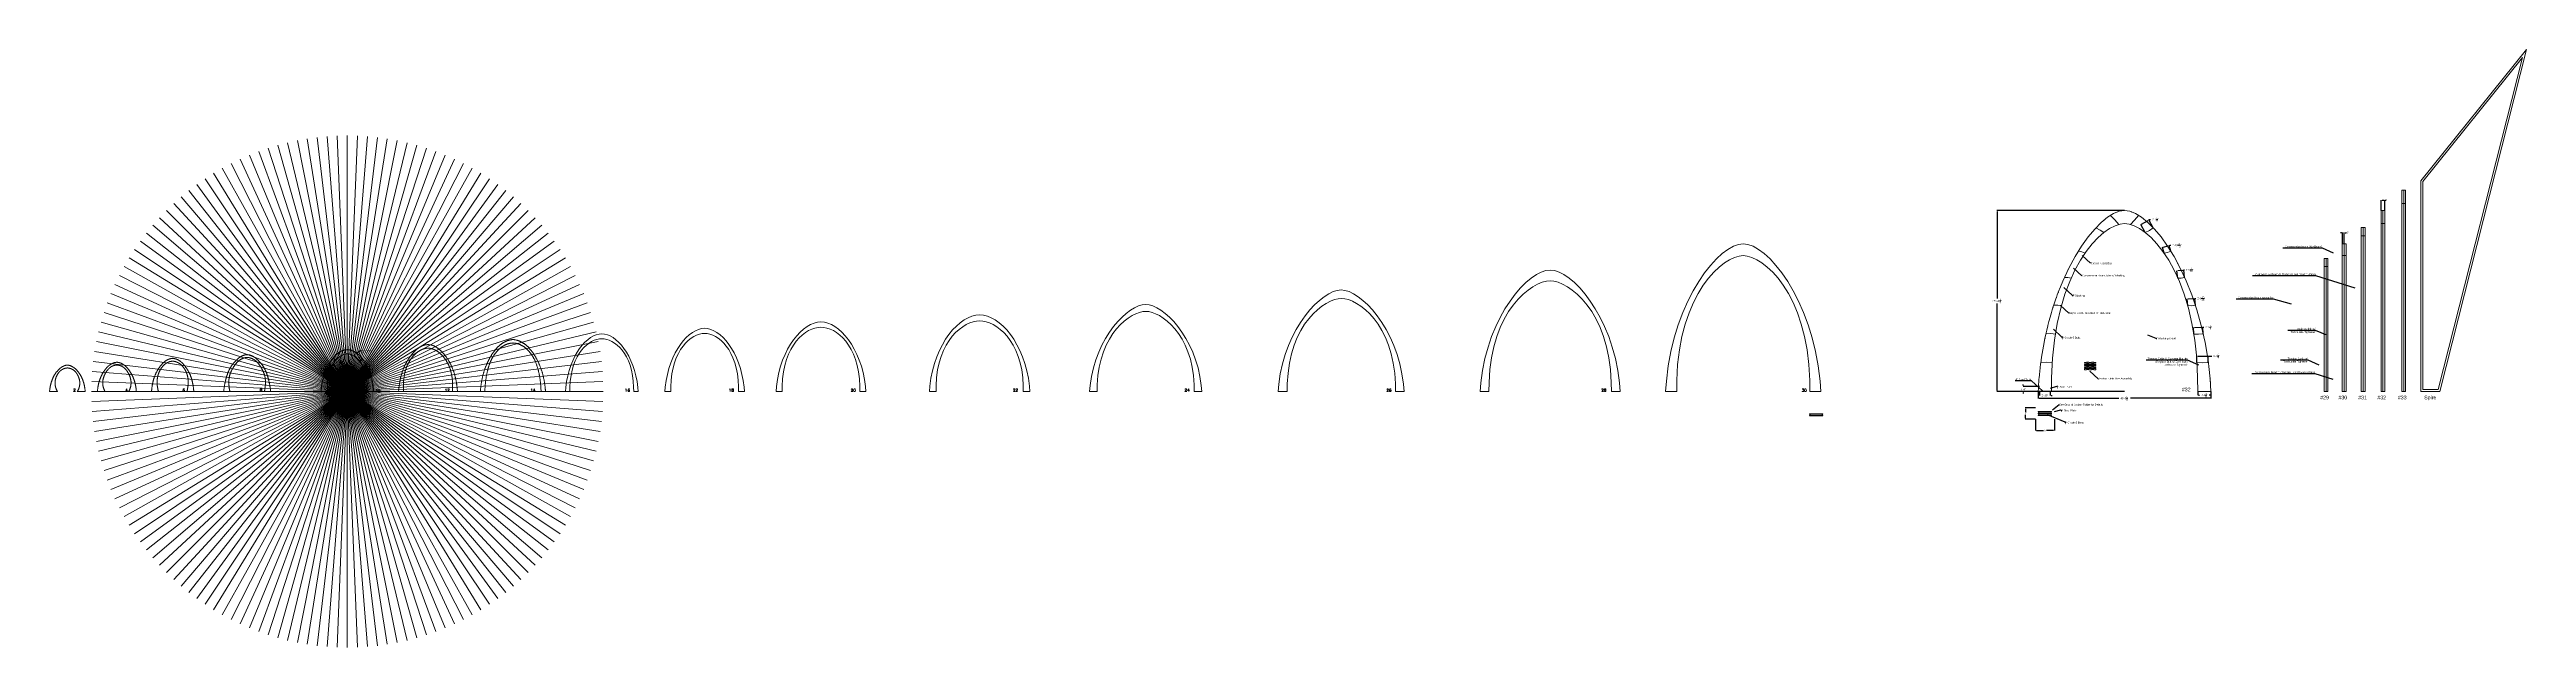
# Model space of a CAD drawing. Extents: x 173 to 8043, y -809 to 1090.
import ezdxf
from ezdxf import colors
from ezdxf.entities.mleader import LeaderData, LeaderLine
from ezdxf.math import Vec2, Vec3

# ---------------------------------------------------------------- set-up
doc = ezdxf.new("R2010")
doc.units = 0
doc.header["$MEASUREMENT"] = 0
doc.layers.get('0').update_dxf_attribs({"linetype": 'CONTINUOUS', "lineweight": 9})
doc.layers.get('Defpoints').update_dxf_attribs({"linetype": 'CONTINUOUS', "lineweight": 9})
for name, color, linetype, lineweight in [('Annotation', 7, 'CONTINUOUS', 9), ('Drilling', 7, 'CONTINUOUS', 13), ('Indication', 6, 'CONTINUOUS', 9)]:
    doc.layers.add(name, color=color, linetype=linetype, lineweight=lineweight)
doc.dimstyles.get("Standard").update_dxf_attribs({"dimtxt": 0.18, "dimasz": 0.18, "dimexe": 0.18, "dimexo": 0.0625, "dimgap": 0.09, "dimtad": 0, "dimtih": 1, "dimtoh": 1, "dimdec": 4, "dimzin": 0, "dimdsep": 46, "dimtxsty": 'Standard', "dimcen": 0.09, "dimadec": 0, "dimazin": 0, "dimtfac": 1, "dimtdec": 4, "dimtofl": 0, "dimtmove": 2, "dimatfit": 3, "dimfxl": 1, "dimtolj": 1, "dimtzin": 0, "dimarcsym": 0})

# ---------------------------------------------------------------- blocks, each defined once
blk = doc.blocks.new('*U2')
blk.add_line((-241, 0), (571.8, 0))
blk = doc.blocks.new('*U3')
at = {"layer": 'Indication', "color": 0, "linetype": 'ByBlock', "lineweight": -2, "transparency": 16777216}
for p, rotation in [((6134.8, 238.1), 103.4999999999929), ((6144, 240.2), 101.2499999999928), ((6153.3, 241.8), 98.99999999999277), ((6162.7, 243.1), 96.74999999999288), ((6172.1, 244), 94.49999999999316), ((6181.6, 244.6), 92.24999999999345), ((6191, 244.8), 89.99999999999355), ((6200.5, 244.6), 87.74999999999366), ((6209.9, 244), 85.49999999999393), ((6219.4, 243.1), 83.24999999999453), ((6228.7, 241.8), 80.99999999999497), ((6238.1, 240.2), 78.74999999999493), ((6247.3, 238.1), 76.49999999999504), ((6073.3, 214.1), 119.2499999999915), ((6081.6, 218.5), 116.9999999999919), ((6090.2, 222.7), 114.7499999999921), ((6098.8, 226.4), 112.4999999999923), ((6107.6, 229.9), 110.2499999999924), ((6116.6, 233), 107.9999999999927), ((6125.6, 235.7), 105.7499999999929), ((6256.5, 235.7), 74.24999999999515), ((6265.5, 233), 71.99999999999527), ((6274.5, 229.9), 69.74999999999571), ((6283.3, 226.4), 67.49999999999613), ((6291.9, 222.7), 65.24999999999626), ((6300.4, 218.5), 62.99999999999621), ((6308.8, 214.1), 60.74999999999631), ((6041.9, 193.1), 128.2499999999912), ((6049.4, 198.8), 125.9999999999911), ((6057.2, 204.2), 123.749999999991), ((6065.1, 209.3), 121.4999999999912), ((6317, 209.3), 58.49999999999659), ((6324.9, 204.2), 56.2499999999967), ((6332.7, 198.8), 53.99999999999682), ((6340.2, 193.1), 51.74999999999708), ((6014.1, 167.4), 137.249999999991), ((6020.6, 174.2), 134.9999999999911), ((6027.5, 180.8), 132.7499999999912), ((6034.5, 187), 130.4999999999914), ((6347.5, 187), 49.49999999999753), ((6354.6, 180.8), 47.24999999999763), ((6361.4, 174.2), 44.99999999999775), ((6368, 167.4), 42.74999999999785), ((5996.1, 145.5), 143.9999999999909), ((6001.8, 153), 141.7499999999908), ((6007.8, 160.3), 139.4999999999909), ((6374.3, 160.3), 40.49999999999831), ((6380.3, 153), 38.24999999999825), ((6386, 145.5), 35.99999999999835), ((5980.8, 121.6), 150.7499999999905), ((5985.6, 129.7), 148.4999999999908), ((5990.7, 137.7), 146.2499999999909), ((6391.4, 137.7), 33.74999999999849), ((6396.5, 129.7), 31.49999999999858), ((6401.3, 121.6), 29.24999999999854), ((5968.4, 96), 157.4999999999895), ((5972.2, 104.7), 155.24999999999), ((5976.3, 113.2), 152.9999999999903), ((6405.8, 113.2), 26.99999999999865), ((6409.9, 104.7), 24.74999999999875), ((6413.7, 96), 22.49999999999887), ((5961.9, 78.3), 161.9999999999893), ((5965, 87.2), 159.7499999999895), ((6417.1, 87.2), 20.24999999999915), ((6420.2, 78.3), 17.99999999999927), ((5954.7, 50.8), 168.749999999988), ((5956.7, 60.1), 166.4999999999883), ((5959.1, 69.2), 164.2499999999889), ((6423, 69.2), 15.74999999999937), ((6425.4, 60.1), 13.4999999999993), ((6427.4, 50.8), 11.24999999999926), ((5951.7, 32.1), 173.2499999999877), ((5953, 41.5), 170.9999999999879), ((6429.1, 41.5), 8.999999999999211), ((6430.4, 32.1), 6.749999999999297), ((5950.1, 3.8), 180), ((5950.2, 13.3), 177.7499999999872), ((5950.2, -5.7), 182.2499999999868), ((5950.8, 22.7), 175.4999999999873), ((5950.8, -15.1), 184.4999999999866), ((5951.7, -24.5), 186.7499999999864), ((5953, -33.9), 188.9999999999863), ((5954.7, -43.2), 191.2499999999864), ((5956.7, -52.4), 193.4999999999862), ((5959.1, -61.6), 195.7499999999861), ((5961.9, -70.7), 197.9999999999859), ((5965, -79.6), 200.2499999999854), ((5968.4, -88.4), 202.4999999999852), ((5972.2, -97.1), 204.7499999999852), ((5976.3, -105.6), 206.9999999999852), ((5980.8, -113.9), 209.2499999999852), ((5985.6, -122.1), 211.499999999985), ((5990.7, -130.1), 213.7499999999852), ((5996.1, -137.8), 215.9999999999851), ((6001.8, -145.4), 218.2499999999852), ((6007.8, -152.7), 220.4999999999851), ((6014.1, -159.8), 222.7499999999847), ((6020.6, -166.6), 224.9999999999844), ((6027.5, -173.2), 227.2499999999839), ((6034.5, -179.4), 229.4999999999835), ((6041.9, -185.4), 231.7499999999829), ((6049.4, -191.2), 233.9999999999825), ((6057.2, -196.6), 236.2499999999824), ((6065.1, -201.7), 238.4999999999819), ((6073.3, -206.4), 240.7499999999815), ((6081.6, -210.9), 242.999999999981), ((6090.2, -215), 245.2499999999809), ((6098.8, -218.8), 247.499999999981), ((6107.6, -222.3), 249.7499999999811), ((6116.6, -225.4), 251.9999999999809), ((6125.6, -228.1), 254.2499999999808), ((6134.8, -230.5), 256.4999999999808), ((6144, -232.5), 258.7499999999807), ((6153.3, -234.2), 260.9999999999804), ((6162.7, -235.5), 263.2499999999802), ((6172.1, -236.4), 265.4999999999801), ((6181.6, -237), 267.7499999999798), ((6431.3, 22.7), 4.499999999999604), ((6431.8, 13.3), 2.249999999999888), ((6191, -237.2), 269.9999999999797), ((6200.5, -237), 272.2499999999795), ((6209.9, -236.4), 274.4999999999793), ((6219.4, -235.5), 276.749999999979), ((6228.7, -234.2), 278.9999999999788), ((6238.1, -232.5), 281.2499999999786), ((6247.3, -230.5), 283.4999999999787), ((6256.5, -228.1), 285.7499999999786), ((6265.5, -225.4), 287.9999999999783), ((6274.5, -222.3), 290.249999999978), ((6283.3, -218.8), 292.4999999999778), ((6291.9, -215), 294.7499999999777), ((6300.4, -210.9), 296.9999999999775), ((6308.8, -206.4), 299.2499999999777), ((6317, -201.7), 301.4999999999777), ((6324.9, -196.6), 303.7499999999773), ((6332.7, -191.2), 305.9999999999773), ((6340.2, -185.4), 308.2499999999773), ((6347.5, -179.4), 310.4999999999775), ((6354.6, -173.2), 312.7499999999774), ((6361.4, -166.6), 314.9999999999773), ((6368, -159.8), 317.2499999999769), ((6374.3, -152.7), 319.4999999999764), ((6380.3, -145.4), 321.749999999976), ((6386, -137.8), 323.9999999999755), ((6391.4, -130.1), 326.2499999999754), ((6396.5, -122.1), 328.499999999975), ((6401.3, -113.9), 330.7499999999746), ((6405.8, -105.6), 332.9999999999744), ((6409.9, -97.1), 335.2499999999743), ((6413.7, -88.4), 337.4999999999739), ((6417.1, -79.6), 339.7499999999733), ((6420.2, -70.7), 341.9999999999728), ((6423, -61.6), 344.2499999999725), ((6425.4, -52.4), 346.4999999999725), ((6427.4, -43.2), 348.7499999999723), ((6429.1, -33.9), 350.9999999999721), ((6430.4, -24.5), 353.2499999999719), ((6431.3, -15.1), 355.4999999999718), ((6431.8, -5.7), 357.7499999999715)]:
    blk.add_blockref('*U2', p, dxfattribs=dict(at, rotation=rotation))
blk.add_blockref('*U2', (6432, 3.8), dxfattribs=at)
blk = doc.blocks.new('*U20')
blk.add_circle((0, 0), 0.312)
blk = doc.blocks.new('*U21')
at = {"color": 0, "linetype": 'ByBlock', "lineweight": -2, "transparency": 16777216}
for p in [(0, 0), (0, -6), (0, -12), (0, -18), (0, -24), (0, -30)]:
    blk.add_blockref('*U20', p, dxfattribs=at)
blk = doc.blocks.new('*D80')
at = {"layer": 'Annotation', "color": 0, "lineweight": -2, "transparency": 16777216}
for p, q in [((6482.7, -84.1), (6482.7, -120.2)), ((6485.7, -120), (6508.2, -120)), ((6539.7, -120), (6517.2, -120)), ((6542.7, -84.1), (6542.7, -120.2))]:
    blk.add_line(p, q, dxfattribs=at)
at = {"layer": 'Annotation', "color": 0, "transparency": 16777216}
for points in [[(6485.7, -119.5), (6485.7, -120.5), (6482.7, -120)], [(6539.7, -119.5), (6539.7, -120.5), (6542.7, -120)]]:
    blk.add_solid(points, dxfattribs=at)
at = {"layer": 'Defpoints', "color": 0, "transparency": 16777216}
for p in [(6482.7, -84), (6542.7, -84), (6542.7, -120)]:
    blk.add_point(p, dxfattribs=at)
at = {"layer": 'Annotation', "color": 0, "transparency": 16777216, "insert": (6512.7, -120), "char_height": 6, "attachment_point": 5}
blk.add_mtext("\\A1;5'", dxfattribs=at)
blk = doc.blocks.new('*D81')
at = {"layer": 'Annotation', "color": 0, "lineweight": -2, "transparency": 16777216}
for p, q in [((6482.7, -48), (6450.3, -48)), ((6450.5, -51), (6450.5, -62)), ((6450.5, -81), (6450.5, -70)), ((6482.7, -84), (6450.3, -84))]:
    blk.add_line(p, q, dxfattribs=at)
at = {"layer": 'Annotation', "color": 0, "transparency": 16777216}
for points in [[(6450, -51), (6451, -51), (6450.5, -48)], [(6450, -81), (6451, -81), (6450.5, -84)]]:
    blk.add_solid(points, dxfattribs=at)
at = {"layer": 'Defpoints', "color": 0, "transparency": 16777216}
for p in [(6482.7, -48), (6450.5, -84), (6482.7, -84)]:
    blk.add_point(p, dxfattribs=at)
at = {"layer": 'Annotation', "color": 0, "transparency": 16777216, "insert": (6450.5, -66), "char_height": 6, "attachment_point": 5}
blk.add_mtext("\\A1;3'", dxfattribs=at)
blk = doc.blocks.new('*D82')
at = {"layer": 'Annotation', "color": 0, "lineweight": -2, "transparency": 16777216}
for p, q in [((6495.7, 19.8), (6443.5, 19.8)), ((6495.7, 3.8), (6443.5, 3.8)), ((6443.7, 22.8), (6443.7, 25.8)), ((6443.7, 0.8), (6443.7, -2.2))]:
    blk.add_line(p, q, dxfattribs=at)
at = {"layer": 'Annotation', "color": 0, "transparency": 16777216}
for points in [[(6443.2, 22.8), (6444.2, 22.8), (6443.7, 19.8)], [(6443.2, 0.8), (6444.2, 0.8), (6443.7, 3.8)]]:
    blk.add_solid(points, dxfattribs=at)
at = {"layer": 'Defpoints', "color": 0, "transparency": 16777216}
for p in [(6443.7, 3.8), (6495.7, 19.8), (6495.7, 3.8)]:
    blk.add_point(p, dxfattribs=at)
at = {"layer": 'Annotation', "color": 0, "transparency": 16777216, "insert": (6443.7, 10.4), "char_height": 6, "attachment_point": 5}
blk.add_mtext('\\A1;1\'-4"', dxfattribs=at)
blk = doc.blocks.new('*D83')
at = {"layer": 'Annotation', "color": 0, "lineweight": -2, "transparency": 16777216}
for p, q in [((6495.7, 3.7), (6495.7, -8.4)), ((6529.7, 3.7), (6529.7, -8.4)), ((6492.7, -8.3), (6489.7, -8.3)), ((6532.7, -8.3), (6535.7, -8.3))]:
    blk.add_line(p, q, dxfattribs=at)
at = {"layer": 'Annotation', "color": 0, "transparency": 16777216}
for points in [[(6492.7, -7.8), (6492.7, -8.8), (6495.7, -8.3)], [(6532.7, -7.8), (6532.7, -8.8), (6529.7, -8.3)]]:
    blk.add_solid(points, dxfattribs=at)
at = {"layer": 'Defpoints', "color": 0, "transparency": 16777216}
for p in [(6495.7, 3.8), (6529.7, 3.8), (6529.7, -8.3)]:
    blk.add_point(p, dxfattribs=at)
at = {"layer": 'Annotation', "color": 0, "transparency": 16777216, "insert": (6512.7, -8.3), "char_height": 6, "attachment_point": 5}
blk.add_mtext('\\A1;2\'-10"', dxfattribs=at)
blk = doc.blocks.new('*U84')
blk.add_circle((0, 0), 0.312)
blk = doc.blocks.new('*U85')
at = {"color": 0, "linetype": 'ByBlock', "lineweight": -2, "transparency": 16777216}
for p in [(0, 0), (0, -6), (0, -12), (0, -18), (0, -24), (0, -30)]:
    blk.add_blockref('*U84', p, dxfattribs=at)
blk = doc.blocks.new('*D86')
at = {"layer": 'Annotation', "color": 0, "lineweight": -2, "transparency": 16777216}
for p, q in [((6491.1, 3.7), (6491.1, -18)), ((7040.3, 3.7), (7040.3, -18)), ((6494.1, -17.8), (6747.2, -17.8)), ((7037.3, -17.8), (6784.2, -17.8))]:
    blk.add_line(p, q, dxfattribs=at)
at = {"layer": 'Annotation', "color": 0, "transparency": 16777216}
for points in [[(6494.1, -17.3), (6494.1, -18.3), (6491.1, -17.8)], [(7037.3, -17.3), (7037.3, -18.3), (7040.3, -17.8)]]:
    blk.add_solid(points, dxfattribs=at)
at = {"layer": 'Defpoints', "color": 0, "transparency": 16777216}
for p in [(6491.1, 3.8), (7040.3, 3.8), (7040.3, -17.8)]:
    blk.add_point(p, dxfattribs=at)
at = {"layer": 'Annotation', "color": 0, "transparency": 16777216, "insert": (6765.7, -17.8), "char_height": 6, "attachment_point": 5}
blk.add_mtext('\\A1;45\'-9{\\H1.000000x;\\S1/8;}"', dxfattribs=at)
blk = doc.blocks.new('*D87')
at = {"layer": 'Annotation', "color": 0, "lineweight": -2, "transparency": 16777216}
for p, q in [((6765.6, 579), (6360.4, 579)), ((6360.6, 576), (6360.6, 299.4)), ((6360.6, 6.8), (6360.6, 283.4)), ((6765.6, 3.8), (6360.4, 3.8))]:
    blk.add_line(p, q, dxfattribs=at)
at = {"layer": 'Annotation', "color": 0, "transparency": 16777216}
for points in [[(6360.1, 576), (6361.1, 576), (6360.6, 579)], [(6360.1, 6.8), (6361.1, 6.8), (6360.6, 3.8)]]:
    blk.add_solid(points, dxfattribs=at)
at = {"layer": 'Defpoints', "color": 0, "transparency": 16777216}
for p in [(6765.7, 579), (6360.6, 3.8), (6765.7, 3.8)]:
    blk.add_point(p, dxfattribs=at)
at = {"layer": 'Annotation', "color": 0, "transparency": 16777216, "insert": (6360.6, 291.4), "char_height": 6, "attachment_point": 5}
blk.add_mtext('\\A1;47\'-11{\\H1.000000x;\\S1/4;}"', dxfattribs=at)
blk = doc.blocks.new('*D88')
at = {"layer": 'Annotation', "color": 0, "lineweight": -2, "transparency": 16777216}
for p, q in [((6998.1, 3.7), (6998.1, -8)), ((7040.3, 3.7), (7040.3, -8)), ((7001.1, -7.8), (7003.7, -7.8)), ((7037.3, -7.8), (7034.7, -7.8))]:
    blk.add_line(p, q, dxfattribs=at)
at = {"layer": 'Annotation', "color": 0, "transparency": 16777216}
for points in [[(7001.1, -7.3), (7001.1, -8.3), (6998.1, -7.8)], [(7037.3, -7.3), (7037.3, -8.3), (7040.3, -7.8)]]:
    blk.add_solid(points, dxfattribs=at)
at = {"layer": 'Defpoints', "color": 0, "transparency": 16777216}
for p in [(6998.1, 3.8), (7040.3, 3.8), (7040.3, -7.8)]:
    blk.add_point(p, dxfattribs=at)
at = {"layer": 'Annotation', "color": 0, "transparency": 16777216, "insert": (7019.2, -7.8), "char_height": 6, "attachment_point": 5}
blk.add_mtext('\\A1;3\'-6{\\H1.000000x;\\S1/8;}"', dxfattribs=at)
blk = doc.blocks.new('*D89')
at = {"layer": 'Annotation', "color": 0, "lineweight": -2, "transparency": 16777216}
for p, q in [((6995.6, 95.9), (6995.6, 116.7)), ((6998.6, 116.6), (7028.8, 116.6)), ((7031.8, 95.9), (7031.8, 116.7)), ((7031.8, 116.6), (7043.1, 116.6))]:
    blk.add_line(p, q, dxfattribs=at)
at = {"layer": 'Annotation', "color": 0, "transparency": 16777216}
for points in [[(6998.6, 117.1), (6998.6, 116.1), (6995.6, 116.6)], [(7028.8, 117.1), (7028.8, 116.1), (7031.8, 116.6)]]:
    blk.add_solid(points, dxfattribs=at)
at = {"layer": 'Defpoints', "color": 0, "transparency": 16777216}
for p in [(6995.6, 95.8), (7031.8, 116.6), (7031.8, 95.8)]:
    blk.add_point(p, dxfattribs=at)
at = {"layer": 'Annotation', "color": 0, "transparency": 16777216, "insert": (7058.1, 116.6), "char_height": 6, "attachment_point": 5}
blk.add_mtext('\\A1;3\'-0{\\H1.000000x;\\S1/4;}"', dxfattribs=at)
blk = doc.blocks.new('*D90')
at = {"layer": 'Annotation', "color": 0, "lineweight": -2, "transparency": 16777216}
for p, q in [((6985.5, 186.6), (6984.9, 207.6)), ((6987.9, 207.5), (7011.8, 208.1)), ((7015.4, 187.4), (7014.8, 208.4)), ((7014.8, 208.2), (7017.8, 208.3))]:
    blk.add_line(p, q, dxfattribs=at)
at = {"layer": 'Annotation', "color": 0, "transparency": 16777216}
for points in [[(6987.9, 208), (6987.9, 207), (6984.9, 207.4)], [(7011.7, 208.6), (7011.8, 207.6), (7014.8, 208.2)]]:
    blk.add_solid(points, dxfattribs=at)
at = {"layer": 'Defpoints', "color": 0, "transparency": 16777216}
for p in [(6985.5, 186.5), (7014.8, 208.2), (7015.4, 187.3)]:
    blk.add_point(p, dxfattribs=at)
at = {"layer": 'Annotation', "color": 0, "transparency": 16777216, "insert": (7033.3, 208.3), "char_height": 6, "attachment_point": 5}
blk.add_mtext('\\A1;2\'-5{\\H1.000000x;\\S7/8;}"', dxfattribs=at)
blk = doc.blocks.new('*D91')
at = {"layer": 'Annotation', "color": 0, "lineweight": -2, "transparency": 16777216}
for p, q in [((6966.2, 276.6), (6964.9, 298.3)), ((6967.9, 298.3), (6986.3, 299.3)), ((6990.6, 278), (6989.3, 299.7)), ((6989.3, 299.5), (6992.3, 299.7))]:
    blk.add_line(p, q, dxfattribs=at)
at = {"layer": 'Annotation', "color": 0, "transparency": 16777216}
for points in [[(6967.9, 298.8), (6967.9, 297.8), (6964.9, 298.1)], [(6986.3, 299.8), (6986.3, 298.8), (6989.3, 299.5)]]:
    blk.add_solid(points, dxfattribs=at)
at = {"layer": 'Defpoints', "color": 0, "transparency": 16777216}
for p in [(6966.2, 276.5), (6989.3, 299.5), (6990.6, 278)]:
    blk.add_point(p, dxfattribs=at)
at = {"layer": 'Annotation', "color": 0, "transparency": 16777216, "insert": (7009.3, 299.7), "char_height": 6, "attachment_point": 5}
blk.add_mtext('\\A1;2\'-0{\\H1.000000x;\\S7/16;}"', dxfattribs=at)
blk = doc.blocks.new('*D92')
at = {"layer": 'Annotation', "color": 0, "lineweight": -2, "transparency": 16777216}
for p, q in [((6935.2, 363.6), (6932.2, 387.5)), ((6935.2, 387.7), (6950.5, 389.6)), ((6953.5, 390), (6956.5, 390.4)), ((6956.5, 366.3), (6953.5, 390.2))]:
    blk.add_line(p, q, dxfattribs=at)
at = {"layer": 'Annotation', "color": 0, "transparency": 16777216}
for points in [[(6935.1, 388.2), (6935.3, 387.2), (6932.2, 387.3)], [(6950.5, 390.1), (6950.6, 389.1), (6953.5, 390)]]:
    blk.add_solid(points, dxfattribs=at)
at = {"layer": 'Defpoints', "color": 0, "transparency": 16777216}
for p in [(6935.2, 363.6), (6953.5, 390), (6956.5, 366.3)]:
    blk.add_point(p, dxfattribs=at)
at = {"layer": 'Annotation', "color": 0, "transparency": 16777216, "insert": (6973, 390.4), "char_height": 6, "attachment_point": 5}
blk.add_mtext('\\A1;1\'-9{\\H1.000000x;\\S7/16;}"', dxfattribs=at)
blk = doc.blocks.new('*D93')
at = {"layer": 'Annotation', "color": 0, "lineweight": -2, "transparency": 16777216}
for p, q in [((6891.1, 443.5), (6885.9, 461.9)), ((6888.8, 462.5), (6904.5, 466.9)), ((6907.3, 467.7), (6910.2, 468.5)), ((6912.4, 449.5), (6907.3, 467.8)), ((6910.2, 468.5), (6913.2, 468.5))]:
    blk.add_line(p, q, dxfattribs=at)
at = {"layer": 'Annotation', "color": 0, "transparency": 16777216}
for points in [[(6888.7, 463), (6889, 462), (6885.9, 461.7)], [(6904.3, 467.3), (6904.6, 466.4), (6907.3, 467.7)]]:
    blk.add_solid(points, dxfattribs=at)
at = {"layer": 'Defpoints', "color": 0, "transparency": 16777216}
for p in [(6891.1, 443.4), (6907.3, 467.7), (6912.5, 449.4)]:
    blk.add_point(p, dxfattribs=at)
at = {"layer": 'Annotation', "color": 0, "transparency": 16777216, "insert": (6931.2, 468.5), "char_height": 6, "attachment_point": 5}
blk.add_mtext('\\A1;1\'-10{\\H1.000000x;\\S3/16;}"', dxfattribs=at)
blk = doc.blocks.new('*D94')
at = {"layer": 'Annotation', "color": 0, "lineweight": -2, "transparency": 16777216}
for p, q in [((6831.2, 509), (6816.9, 534.4)), ((6819.6, 535.7), (6840.2, 547.3)), ((6857, 523.5), (6842.7, 548.9)), ((6842.8, 548.8), (6845.4, 550.2)), ((6845.4, 550.2), (6848.4, 550.2))]:
    blk.add_line(p, q, dxfattribs=at)
at = {"layer": 'Annotation', "color": 0, "transparency": 16777216}
for points in [[(6819.4, 536.2), (6819.9, 535.3), (6817, 534.3)], [(6840, 547.7), (6840.5, 546.9), (6842.8, 548.8)]]:
    blk.add_solid(points, dxfattribs=at)
at = {"layer": 'Defpoints', "color": 0, "transparency": 16777216}
for p in [(6831.2, 509), (6842.8, 548.8), (6857, 523.5)]:
    blk.add_point(p, dxfattribs=at)
at = {"layer": 'Annotation', "color": 0, "transparency": 16777216, "insert": (6863.9, 550.2), "char_height": 6, "attachment_point": 5}
blk.add_mtext('\\A1;2\'-5{\\H1.000000x;\\S5/8;}"', dxfattribs=at)
blk = doc.blocks.new('*D95')
at = {"layer": 'Annotation', "color": 0, "lineweight": -2, "transparency": 16777216}
for p, q in [((7454.6, 508.2), (7451.6, 508.2)), ((7457.6, 473.2), (7457.6, 508.4)), ((7463.6, 473.2), (7463.6, 508.4)), ((7466.6, 508.2), (7469.6, 508.2))]:
    blk.add_line(p, q, dxfattribs=at)
at = {"layer": 'Annotation', "color": 0, "transparency": 16777216}
for points in [[(7454.6, 508.7), (7454.6, 507.7), (7457.6, 508.2)], [(7466.6, 508.7), (7466.6, 507.7), (7463.6, 508.2)]]:
    blk.add_solid(points, dxfattribs=at)
at = {"layer": 'Defpoints', "color": 0, "transparency": 16777216}
for p in [(7457.6, 473.1), (7463.6, 508.2), (7463.6, 473.1)]:
    blk.add_point(p, dxfattribs=at)
at = {"layer": 'Annotation', "color": 0, "transparency": 16777216, "insert": (7474.6, 508.2), "char_height": 6, "attachment_point": 5}
blk.add_mtext('\\A1;6"', dxfattribs=at)
blk = doc.blocks.new('*D96')
at = {"layer": 'Annotation', "color": 0, "lineweight": -2, "transparency": 16777216}
for p, q in [((7580.8, 579.2), (7580.8, 611.9)), ((7583.8, 611.7), (7589.8, 611.7)), ((7592.8, 579.2), (7592.8, 611.9)), ((7592.8, 611.7), (7595.8, 611.7))]:
    blk.add_line(p, q, dxfattribs=at)
at = {"layer": 'Annotation', "color": 0, "transparency": 16777216}
for points in [[(7583.8, 612.2), (7583.8, 611.2), (7580.8, 611.7)], [(7589.8, 612.2), (7589.8, 611.2), (7592.8, 611.7)]]:
    blk.add_solid(points, dxfattribs=at)
at = {"layer": 'Defpoints', "color": 0, "transparency": 16777216}
for p in [(7580.8, 579.2), (7592.8, 611.7), (7592.8, 579.2)]:
    blk.add_point(p, dxfattribs=at)
at = {"layer": 'Annotation', "color": 0, "transparency": 16777216, "insert": (7599.3, 611.7), "char_height": 6, "attachment_point": 5}
blk.add_mtext("\\A1;1'", dxfattribs=at)
blk = doc.blocks.new('*U117')
at = {"layer": 'Drilling'}
blk.add_circle((0, 0), 0.0625, dxfattribs=at)
blk = doc.blocks.new('*U118')
at = {"layer": 'Drilling', "color": 0, "linetype": 'ByBlock', "lineweight": -2, "transparency": 16777216, "rotation": 353.3300853573959}
for p in [(1039.2, 13.2), (1042.4, 12.9), (1045.6, 12.5), (1048.8, 12.1)]:
    blk.add_blockref('*U117', p, dxfattribs=at)
blk = doc.blocks.new('*U125')
at = {"layer": 'Drilling'}
blk.add_circle((0, 0), 0.0625, dxfattribs=at)
blk = doc.blocks.new('*U126')
at = {"layer": 'Drilling', "color": 0, "linetype": 'ByBlock', "lineweight": -2, "transparency": 16777216, "rotation": 353.3300853573959}
for p in [(1039.2, 13.2), (1042.4, 12.9), (1045.6, 12.5), (1048.8, 12.1)]:
    blk.add_blockref('*U125', p, dxfattribs=at)
blk = doc.blocks.new('*U128')
at = {"layer": 'Drilling'}
blk.add_circle((0, 0), 0.0625, dxfattribs=at)
blk = doc.blocks.new('*U129')
at = {"layer": 'Drilling', "color": 0, "linetype": 'ByBlock', "lineweight": -2, "transparency": 16777216}
for p, rotation in [((1039.2, 13.2), 353.3300853573962), ((1041.7, 12.9), 353.3300853573963), ((1044.3, 12.7), 353.3300853573963), ((1046.8, 12.4), 353.3300853573963)]:
    blk.add_blockref('*U128', p, dxfattribs=dict(at, rotation=rotation))
blk = doc.blocks.new('*U131')
at = {"layer": 'Drilling'}
blk.add_circle((0, 0), 0.0625, dxfattribs=at)
blk = doc.blocks.new('*U132')
at = {"layer": 'Drilling', "color": 0, "linetype": 'ByBlock', "lineweight": -2, "transparency": 16777216}
for p, rotation in [((1039.2, 13.2), 353.3300853573963), ((1041.1, 13), 353.3300853573969), ((1042.9, 12.8), 353.3300853573969), ((1044.8, 12.6), 353.3300853573969)]:
    blk.add_blockref('*U131', p, dxfattribs=dict(at, rotation=rotation))
blk = doc.blocks.new('*U134')
at = {"layer": 'Drilling'}
blk.add_circle((0, 0), 0.0625, dxfattribs=at)
blk = doc.blocks.new('*U135')
at = {"layer": 'Drilling', "color": 0, "linetype": 'ByBlock', "lineweight": -2, "transparency": 16777216}
for p, rotation in [((1039.2, 13.2), 353.3300853573963), ((1041.3, 13), 353.3300853573961), ((1043.3, 12.8), 353.3300853573961)]:
    blk.add_blockref('*U134', p, dxfattribs=dict(at, rotation=rotation))
blk = doc.blocks.new('*U137')
at = {"layer": 'Drilling'}
blk.add_circle((0, 0), 0.0625, dxfattribs=at)
blk = doc.blocks.new('*U138')
at = {"layer": 'Drilling', "color": 0, "linetype": 'ByBlock', "lineweight": -2, "transparency": 16777216}
for p, rotation in [((1039.2, 13.2), 353.3300853573958), ((1041.5, 13), 353.330085357396), ((1043.8, 12.7), 353.330085357396)]:
    blk.add_blockref('*U137', p, dxfattribs=dict(at, rotation=rotation))
blk = doc.blocks.new('*U140')
at = {"layer": 'Drilling'}
blk.add_circle((0, 0), 0.0625, dxfattribs=at)
blk = doc.blocks.new('*U141')
at = {"layer": 'Drilling', "color": 0, "linetype": 'ByBlock', "lineweight": -2, "transparency": 16777216}
for p, rotation in [((1039.2, 13.2), 353.330085357396), ((1041.3, 13), 353.3300853573967), ((1043.3, 12.8), 353.3300853573967)]:
    blk.add_blockref('*U140', p, dxfattribs=dict(at, rotation=rotation))
blk = doc.blocks.new('*U145')
at = {"layer": 'Drilling'}
blk.add_circle((0, 0), 0.0625, dxfattribs=at)
blk = doc.blocks.new('*U146')
at = {"layer": 'Drilling', "color": 0, "linetype": 'ByBlock', "lineweight": -2, "transparency": 16777216}
for p, rotation in [((1039.2, 13.2), 353.3300853573973), ((1040.9, 13), 353.3300853573963), ((1042.6, 12.8), 353.3300853573963), ((1044.3, 12.6), 353.3300853573963)]:
    blk.add_blockref('*U145', p, dxfattribs=dict(at, rotation=rotation))
blk = doc.blocks.new('*U147')
at = {"layer": 'Drilling'}
blk.add_circle((0, 0), 0.0625, dxfattribs=at)
blk = doc.blocks.new('*U148')
at = {"layer": 'Drilling', "color": 0, "linetype": 'ByBlock', "lineweight": -2, "transparency": 16777216, "rotation": 353.3300853573963}
for p in [(1039.2, 13.2), (1040.9, 13), (1042.6, 12.8), (1044.3, 12.6)]:
    blk.add_blockref('*U147', p, dxfattribs=at)
blk = doc.blocks.new('*U151')
at = {"layer": 'Drilling'}
blk.add_circle((0, 0), 0.0625, dxfattribs=at)
blk = doc.blocks.new('*U152')
at = {"layer": 'Drilling', "color": 0, "linetype": 'ByBlock', "lineweight": -2, "transparency": 16777216, "rotation": 353.3300853573959}
for p in [(1039.2, 13.2), (1042.4, 12.9), (1045.6, 12.5), (1048.8, 12.1)]:
    blk.add_blockref('*U151', p, dxfattribs=at)
blk = doc.blocks.new('*U153')
at = {"layer": 'Drilling'}
blk.add_circle((0, 0), 0.0625, dxfattribs=at)
blk = doc.blocks.new('*U154')
at = {"layer": 'Drilling', "color": 0, "linetype": 'ByBlock', "lineweight": -2, "transparency": 16777216, "rotation": 353.3300853573959}
for p in [(1039.2, 13.2), (1042.4, 12.9), (1045.6, 12.5), (1048.8, 12.1)]:
    blk.add_blockref('*U153', p, dxfattribs=at)
blk = doc.blocks.new('*U155')
at = {"layer": 'Drilling'}
blk.add_circle((0, 0), 0.0625, dxfattribs=at)
blk = doc.blocks.new('*U156')
at = {"layer": 'Drilling', "color": 0, "linetype": 'ByBlock', "lineweight": -2, "transparency": 16777216, "rotation": 353.3300853573963}
for p in [(1039.2, 13.2), (1041.7, 12.9), (1044.3, 12.7), (1046.8, 12.4)]:
    blk.add_blockref('*U155', p, dxfattribs=at)
blk = doc.blocks.new('*U157')
at = {"layer": 'Drilling'}
blk.add_circle((0, 0), 0.0625, dxfattribs=at)
blk = doc.blocks.new('*U158')
at = {"layer": 'Drilling', "color": 0, "linetype": 'ByBlock', "lineweight": -2, "transparency": 16777216}
for p, rotation in [((1039.2, 13.2), 353.3300853573963), ((1041.1, 13), 353.3300853573969), ((1042.9, 12.8), 353.3300853573969), ((1044.8, 12.6), 353.3300853573969)]:
    blk.add_blockref('*U157', p, dxfattribs=dict(at, rotation=rotation))
blk = doc.blocks.new('*U159')
at = {"layer": 'Drilling'}
blk.add_circle((0, 0), 0.0625, dxfattribs=at)
blk = doc.blocks.new('*U160')
at = {"layer": 'Drilling', "color": 0, "linetype": 'ByBlock', "lineweight": -2, "transparency": 16777216}
for p, rotation in [((1039.2, 13.2), 353.3300853573963), ((1041.3, 13), 353.3300853573961), ((1043.3, 12.8), 353.3300853573961)]:
    blk.add_blockref('*U159', p, dxfattribs=dict(at, rotation=rotation))
blk = doc.blocks.new('*U161')
at = {"layer": 'Drilling'}
blk.add_circle((0, 0), 0.0625, dxfattribs=at)
blk = doc.blocks.new('*U162')
at = {"layer": 'Drilling', "color": 0, "linetype": 'ByBlock', "lineweight": -2, "transparency": 16777216}
for p, rotation in [((1039.2, 13.2), 353.3300853573958), ((1041.5, 13), 353.330085357396), ((1043.8, 12.7), 353.330085357396)]:
    blk.add_blockref('*U161', p, dxfattribs=dict(at, rotation=rotation))
blk = doc.blocks.new('*U163')
at = {"layer": 'Drilling'}
blk.add_circle((0, 0), 0.0625, dxfattribs=at)
blk = doc.blocks.new('*U164')
at = {"layer": 'Drilling', "color": 0, "linetype": 'ByBlock', "lineweight": -2, "transparency": 16777216}
for p, rotation in [((1039.2, 13.2), 353.330085357396), ((1041.3, 13), 353.3300853573967), ((1043.3, 12.8), 353.3300853573967)]:
    blk.add_blockref('*U163', p, dxfattribs=dict(at, rotation=rotation))
blk = doc.blocks.new('*U165')
at = {"layer": 'Drilling'}
blk.add_circle((0, 0), 0.0625, dxfattribs=at)
blk = doc.blocks.new('*U166')
at = {"layer": 'Drilling', "color": 0, "linetype": 'ByBlock', "lineweight": -2, "transparency": 16777216, "rotation": 353.3300853573972}
for p in [(1039.2, 13.2), (1040.9, 13), (1042.6, 12.8), (1044.3, 12.6)]:
    blk.add_blockref('*U165', p, dxfattribs=at)
blk = doc.blocks.new('*U167')
at = {"layer": 'Drilling'}
blk.add_circle((0, 0), 0.0625, dxfattribs=at)
blk = doc.blocks.new('*U168')
at = {"layer": 'Drilling', "color": 0, "linetype": 'ByBlock', "lineweight": -2, "transparency": 16777216, "rotation": 353.3300853573963}
for p in [(1039.2, 13.2), (1040.9, 13), (1042.6, 12.8), (1044.3, 12.6)]:
    blk.add_blockref('*U167', p, dxfattribs=at)
blk = doc.blocks.new('*U170')
at = {"layer": 'Drilling'}
blk.add_circle((0, 0), 0.0625, dxfattribs=at)
blk = doc.blocks.new('*U171')
at = {"color": 0, "linetype": 'ByBlock', "lineweight": -2, "transparency": 16777216}
for p in [(1114.2, 124.4), (1117.5, 124.4), (1120.8, 124.4), (1124.2, 124.4)]:
    blk.add_blockref('*U170', p, dxfattribs=at)

msp = doc.modelspace()

# ---------------------------------------------------------------- linework, layer by layer
for p, q in [((7706.87542, 673.01646), (8042.58913, 1089.91135)), ((7712.87542, 670.90096), (8030.00251, 1064.71468)), ((7762.20824, 9.80613), (8030.00251, 1064.71468)), ((7766.87542, 3.80613), (8042.58913, 1089.91135)), ((6721.28325, 563.25925), (6735.1178, 549.34941)), ((6810.12473, 563.25925), (6797.77625, 548.01479)), ((7658.5789, 601.32855), (7646.5789, 601.32855)), ((6674.38469, 523.47376), (6687.82917, 516.71977)), ((6687.82917, 516.71977), (6699.72321, 508.57247)), ((6735.1178, 549.34941), (6747.29668, 534.29379)), ((6797.77625, 548.01479), (6784.11129, 534.29379)), ((6844.58605, 515.00702), (6831.68476, 508.57247)), ((6857.02328, 523.47376), (6844.58605, 515.00702)), ((7517.6414, 498.80613), (7529.6414, 498.80613)), ((7592.7664, 537.37529), (7580.7664, 537.37529)), ((6618.94491, 449.39102), (6630.20192, 447.27084)), ((6630.20192, 447.27084), (6640.33921, 443.398)), ((6901.74276, 445.35487), (6891.06876, 443.398)), ((6912.46306, 449.39102), (6901.74276, 445.35487)), ((7411.82891, 400.80613), (7399.82891, 400.80613)), ((7469.5789, 435.42601), (7457.5789, 435.42601)), ((6574.91152, 366.28101), (6585.9827, 365.88201)), ((6585.9827, 365.88201), (6596.17505, 363.58601)), ((6945.67579, 363.90538), (6935.23292, 363.58601)), ((6956.49645, 366.28101), (6945.67579, 363.90538)), ((6553.34246, 278.24739), (6540.82786, 277.9806)), ((6553.34246, 278.24739), (6565.2264, 276.54824)), ((6978.1827, 276.2513), (6966.18157, 276.54824)), ((6978.1827, 276.2513), (6990.58011, 277.9806)), ((6531.18617, 187.9173), (6516.05396, 187.34376)), ((6531.18617, 187.9173), (6545.92812, 186.49815)), ((7000.27848, 185.91528), (6985.47986, 186.49815)), ((7000.27848, 185.91528), (7015.35401, 187.34397)), ((1074.63026, 111.3005), (1077.955, 105.85548)), ((1077.955, 105.85548), (1079.57279, 99.3682)), ((1092.43397, 94.89831), (1094.15759, 97.88371)), ((1095.88121, 94.89831), (1092.43397, 94.89831)), ((1095.90759, 100.9148), (1097.63121, 103.90019)), ((1097.63121, 103.90019), (1099.35483, 100.9148)), ((1102.82844, 94.89831), (1099.38121, 94.89831)), ((1101.10483, 97.88371), (1102.82844, 94.89831)), ((1158.73898, 99.3682), (1162.06372, 104.81322)), ((1162.06372, 104.81322), (1163.68151, 111.3005)), ((6517.80149, 96.80613), (6499.58682, 95.79987)), ((6517.80149, 96.80613), (6535.85383, 95.80884)), ((6644.40849, 95.98349), (6638.40849, 95.98349)), ((6644.40849, 93.48349), (6638.40849, 93.48349)), ((6644.40849, 82.59246), (6638.40849, 82.59246)), ((6644.40849, 80.09246), (6638.40849, 80.09246)), ((6644.40849, 96.73349), (6644.40849, 95.98349)), ((6644.40849, 92.73349), (6644.40849, 93.48349)), ((6644.40849, 90.16065), (6644.40849, 89.41065)), ((6652.4085, 89.41065), (6644.40849, 89.41065)), ((6652.4085, 86.91065), (6644.40849, 86.91065)), ((6644.40849, 86.16065), (6644.40849, 86.91065)), ((6644.40849, 83.34246), (6644.40849, 82.59246)), ((6644.40849, 79.34246), (6644.40849, 80.09246)), ((6652.40849, 96.73349), (6652.40849, 95.98349)), ((6652.40849, 95.98349), (6660.40849, 95.98349)), ((6652.40849, 92.73349), (6652.40849, 93.48349)), ((6652.40849, 93.48349), (6660.40849, 93.48349)), ((6652.40849, 83.34246), (6652.40849, 82.59246)), ((6652.40849, 82.59246), (6660.40849, 82.59246)), ((6652.40849, 79.34246), (6652.40849, 80.09246)), ((6652.40849, 80.09246), (6660.40849, 80.09246)), ((6652.4085, 90.16065), (6652.4085, 89.41065)), ((6652.4085, 86.16065), (6652.4085, 86.91065)), ((6660.40849, 95.98349), (6660.40849, 96.73349)), ((6660.40849, 93.48349), (6660.40849, 92.73349)), ((6660.40849, 82.59246), (6660.40849, 83.34246)), ((6660.40849, 80.09246), (6660.40849, 79.34246)), ((6660.4085, 90.16065), (6660.4085, 89.41065)), ((6660.4085, 89.41065), (6668.40849, 89.41065)), ((6660.4085, 86.16065), (6660.4085, 86.91065)), ((6660.4085, 86.91065), (6668.40849, 86.91065)), ((6668.40849, 95.98349), (6668.40849, 96.73349)), ((6674.40849, 95.98349), (6668.40849, 95.98349)), ((6674.40849, 93.48349), (6668.40849, 93.48349)), ((6668.40849, 93.48349), (6668.40849, 92.73349)), ((6668.40849, 90.16065), (6668.40849, 89.41065)), ((6668.40849, 86.16065), (6668.40849, 86.91065)), ((6668.40849, 82.59246), (6668.40849, 83.34246)), ((6674.40849, 82.59246), (6668.40849, 82.59246)), ((6674.40849, 80.09246), (6668.40849, 80.09246)), ((6668.40849, 80.09246), (6668.40849, 79.34246)), ((7013.60598, 94.80262), (6995.55414, 95.80884)), ((7013.60598, 94.80262), (7031.82115, 95.79987)), ((1035.74552, 3.80614), (1057.79321, 3.80614)), ((1048.36047, 64.27115), (1054.47225, 60.35398)), ((1054.47225, 60.35398), (1059.50482, 54.75298)), ((1065.45299, 55.36086), (1076.53955, 59.95306)), ((1066.83881, 54.78684), (1065.45299, 55.36086)), ((1065.45299, 49.86086), (1065.45299, 55.36086)), ((1066.83881, 49.28684), (1065.45299, 49.86086)), ((1066.83881, 54.78684), (1077.92537, 59.37904)), ((1066.83881, 54.78684), (1066.83881, 49.28684)), ((1066.83881, 49.28684), (1077.92537, 53.87904)), ((1077.92537, 59.37904), (1076.53955, 59.95306)), ((1077.92537, 59.37904), (1077.92537, 53.87904)), ((1185.12626, 58.84739), (1178.80694, 54.75299)), ((1180.51856, 3.80614), (1202.56625, 3.80614)), ((1189.95131, 64.27114), (1185.12626, 58.84739)), ((6644.40849, 76.76962), (6644.40849, 76.01962)), ((6652.4085, 76.01962), (6644.40849, 76.01962)), ((6652.4085, 73.51962), (6644.40849, 73.51962)), ((6644.40849, 72.76962), (6644.40849, 73.51962)), ((6652.4085, 76.76962), (6652.4085, 76.01962)), ((6652.4085, 72.76962), (6652.4085, 73.51962)), ((6660.4085, 76.76962), (6660.4085, 76.01962)), ((6660.4085, 76.01962), (6668.40849, 76.01962)), ((6660.4085, 72.76962), (6660.4085, 73.51962)), ((6660.4085, 73.51962), (6668.40849, 73.51962)), ((6668.40849, 76.76962), (6668.40849, 76.01962)), ((6668.40849, 72.76962), (6668.40849, 73.51962)), ((7706.87542, 3.80613), (7766.87542, 3.80613)), ((7712.87542, 9.80613), (7762.20824, 9.80613)), ((5766.24539, -68.21382), (5766.24539, -67.96382)), ((5766.24539, -67.96382), (5766.74539, -67.96382)), ((5766.24539, -72.71382), (5766.24539, -72.96382)), ((5766.24539, -72.96382), (5766.74539, -72.96382)), ((5766.74539, -67.96382), (5766.74539, -68.21382)), ((5766.74539, -72.96382), (5766.74539, -72.71382)), ((5805.87947, -67.96382), (5805.37947, -67.96382)), ((5805.37947, -67.96382), (5805.37947, -68.21382)), ((5805.37947, -72.96382), (5805.37947, -72.71382)), ((5805.87947, -72.96382), (5805.37947, -72.96382)), ((5805.87947, -68.21382), (5805.87947, -67.96382)), ((5805.87947, -72.71382), (5805.87947, -72.96382)), ((6492.89741, -60.76103), (6492.89741, -60.51103)), ((6492.89741, -60.51103), (6493.39741, -60.51103)), ((6492.89741, -65.26103), (6492.89741, -65.51103)), ((6492.89741, -65.51103), (6493.39741, -65.51103)), ((6492.89741, -66.76103), (6492.89741, -66.51103)), ((6492.89741, -66.51103), (6493.39741, -66.51103)), ((6492.89741, -71.26103), (6492.89741, -71.51103)), ((6492.89741, -71.51103), (6493.39741, -71.51103)), ((6493.39741, -60.51103), (6493.39741, -60.76103)), ((6493.39741, -65.51103), (6493.39741, -65.26103)), ((6493.39741, -66.51103), (6493.39741, -66.76103)), ((6493.39741, -71.51103), (6493.39741, -71.26103)), ((6532.53148, -60.51103), (6532.03148, -60.51103)), ((6532.03148, -60.51103), (6532.03148, -60.76103)), ((6532.03148, -65.51103), (6532.03148, -65.26103)), ((6532.53148, -65.51103), (6532.03148, -65.51103)), ((6532.53148, -66.51103), (6532.03148, -66.51103)), ((6532.03148, -66.51103), (6532.03148, -66.76103)), ((6532.03148, -71.51103), (6532.03148, -71.26103)), ((6532.53148, -71.51103), (6532.03148, -71.51103)), ((6532.53148, -60.76103), (6532.53148, -60.51103)), ((6532.53148, -65.26103), (6532.53148, -65.51103)), ((6532.53148, -66.76103), (6532.53148, -66.51103)), ((6532.53148, -71.26103), (6532.53148, -71.51103))]:
    msp.add_line(p, q)
for points in [[(7652.5789, 3.80613), (7646.5789, 3.80613), (7646.5789, 643.32855), (7652.5789, 643.32855)], [(7658.5789, 3.80613), (7652.5789, 3.80613), (7652.5789, 643.32855), (7658.5789, 643.32855)], [(7586.7664, 3.80613), (7580.7664, 3.80613), (7580.7664, 579.17814), (7586.7664, 579.17814)], [(7592.7664, 3.80613), (7586.7664, 3.80613), (7586.7664, 579.17814), (7592.7664, 579.17814)], [(5554.11998, 473.08893), (5569.07875, 471.07451), (5585.35854, 465.11422), (5602.685, 455.33254), (5620.78379, 441.85394), (5639.38058, 424.80289), (5658.20103, 404.30384), (5676.97081, 380.48128), (5695.41557, 353.45968), (5713.26097, 323.36349), (5730.23268, 290.3172), (5746.05636, 254.44527), (5760.45767, 215.87217), (5773.16228, 174.72236), (5783.89584, 131.12033), (5792.38402, 85.19053), (5798.35248, 37.05744), (5800.75427, 3.80613), (5765.47897, 3.80613), (5765.27272, 39.2399), (5762.47433, 89.31805), (5756.88187, 135.75902), (5748.79695, 178.61888), (5738.52122, 217.95369), (5726.35628, 253.81952), (5712.60377, 286.27244), (5697.56532, 315.36851), (5681.54255, 341.1638), (5664.83709, 363.71438), (5647.75055, 383.07631), (5630.58458, 399.30566), (5613.64079, 412.4585), (5597.2208, 422.59088), (5581.62626, 429.75888), (5567.15877, 434.01857), (5554.11998, 435.42601), (5541.08118, 434.01857), (5526.6137, 429.75888), (5511.01917, 422.59088), (5494.59922, 412.4585), (5477.65547, 399.30566), (5460.48957, 383.07631), (5443.40313, 363.71438), (5426.69779, 341.1638), (5410.67517, 315.36851), (5395.63692, 286.27244), (5381.88466, 253.81952), (5369.72001, 217.95369), (5359.44461, 178.61888), (5351.36009, 135.75902), (5345.76808, 89.31805), (5342.97021, 39.2399), (5342.76436, 3.80613), (5307.49238, 3.80613), (5309.89379, 37.05744), (5315.86173, 85.19053), (5324.34944, 131.12033), (5335.08259, 174.72236), (5347.78682, 215.87217), (5362.18779, 254.44527), (5378.01116, 290.3172), (5394.98256, 323.36349), (5412.82766, 353.45968), (5431.27212, 380.48128), (5450.04157, 404.30384), (5468.86169, 424.80289), (5487.45811, 441.85394), (5505.5565, 455.33254), (5522.8825, 465.11422), (5539.16178, 471.07451)], [(7463.5789, 3.80613), (7457.5789, 3.80613), (7457.5789, 473.08893), (7463.5789, 473.08893)], [(7469.5789, 3.80613), (7463.5789, 3.80613), (7463.5789, 473.08893), (7469.5789, 473.08893)], [(7523.6414, 3.80613), (7517.6414, 3.80613), (7517.6414, 524.80613), (7523.6414, 524.80613)], [(7529.6414, 3.80613), (7523.6414, 3.80613), (7523.6414, 524.80613), (7529.6414, 524.80613)], [(7405.8289, 3.80613), (7399.8289, 3.80613), (7399.8289, 426.80613), (7405.8289, 426.80613)], [(7411.8289, 3.80613), (7405.8289, 3.80613), (7405.8289, 426.80613), (7411.8289, 426.80613)], [(4276.70584, 326.51825), (4288.83866, 325.13298), (4302.04292, 321.03425), (4316.09611, 314.30765), (4330.7757, 305.03877), (4345.85919, 293.31321), (4361.12406, 279.21658), (4376.34779, 262.83446), (4391.30786, 244.25245), (4405.78177, 223.55615), (4419.547, 200.83116), (4432.38103, 176.16306), (4444.06135, 149.63747), (4454.36544, 121.33997), (4463.07079, 91.35617), (4469.95488, 59.77165), (4474.7952, 26.67202), (4476.74438, 3.80613), (4476.27953, 3.80613), (4475.31831, 3.80613), (4473.93164, 3.80613), (4472.19043, 3.80613), (4470.16558, 3.80613), (4467.92799, 3.80613), (4465.54859, 3.80613), (4463.09829, 3.80613), (4460.64798, 3.80613), (4458.26858, 3.80613), (4456.031, 3.80613), (4454.00614, 3.80613), (4452.26493, 3.80613), (4450.87826, 3.80613), (4449.91704, 3.80613), (4449.4522, 3.80613), (4449.28618, 28.08709), (4447.00886, 62.40318), (4442.4575, 94.22698), (4435.87759, 123.59691), (4427.5146, 150.55137), (4417.61402, 175.12877), (4406.42135, 197.36751), (4394.18206, 217.306), (4381.14165, 234.98265), (4367.54559, 250.43585), (4353.63938, 263.70403), (4339.6685, 274.82557), (4325.87844, 283.83889), (4312.51467, 290.7824), (4299.8227, 295.6945), (4288.048, 298.61359), (4277.43606, 299.57809), (4266.82351, 298.61359), (4255.04821, 295.6945), (4242.35564, 290.7824), (4228.9913, 283.83889), (4215.20068, 274.82557), (4201.22926, 263.70403), (4187.32254, 250.43585), (4173.726, 234.98265), (4160.68514, 217.306), (4148.44544, 197.36751), (4137.25241, 175.12877), (4127.35152, 150.55137), (4118.98826, 123.59691), (4112.40813, 94.22698), (4107.85662, 62.40318), (4105.57922, 28.08709), (4105.41146, 3.80613), (4104.92185, 3.80613), (4103.90944, 3.80613), (4102.44892, 3.80613), (4100.61497, 3.80613), (4098.48227, 3.80613), (4096.12551, 3.80613), (4093.61939, 3.80613), (4091.03857, 3.80613), (4088.45776, 3.80613), (4085.95164, 3.80613), (4083.59488, 3.80613), (4081.46218, 3.80613), (4079.62823, 3.80613), (4078.16771, 3.80613), (4077.1553, 3.80613), (4076.66569, 3.80613), (4078.61353, 26.67202), (4083.45437, 59.77165), (4090.33892, 91.35617), (4099.04467, 121.33997), (4109.3491, 149.63747), (4121.0297, 176.16306), (4133.86397, 200.83116), (4147.62939, 223.55615), (4162.10346, 244.25245), (4177.06365, 262.83446), (4192.28747, 279.21658), (4207.5524, 293.31321), (4222.63593, 305.03877), (4237.31555, 314.30765), (4251.36875, 321.03425), (4264.57301, 325.13298)], [(4940.71553, 389.56767), (4954.19877, 387.9118), (4968.87273, 383.01241), (4984.49012, 374.9718), (5000.80366, 363.89226), (5017.56607, 349.87611), (5034.53007, 333.02563), (5051.44839, 313.44314), (5068.07374, 291.23094), (5084.15885, 266.49133), (5099.45643, 239.32661), (5113.71922, 209.83908), (5126.69992, 178.13104), (5138.15126, 144.30481), (5147.82596, 108.46267), (5155.47674, 70.70694), (5160.85633, 31.13991), (5163.02577, 3.80613), (5135.17477, 3.80613), (5134.99068, 32.65729), (5132.41621, 73.43236), (5127.27094, 111.24597), (5119.83239, 146.14379), (5110.37808, 178.17145), (5099.18553, 207.3746), (5086.53228, 233.79888), (5072.69583, 257.48994), (5057.95372, 278.49341), (5042.58346, 296.85495), (5026.86259, 312.62019), (5011.06861, 325.83478), (4995.47905, 336.54437), (4980.37145, 344.79459), (4966.02331, 350.6311), (4952.71216, 354.09953), (4940.71553, 355.24553), (4928.71837, 354.09953), (4915.40683, 350.6311), (4901.05841, 344.79459), (4885.95063, 336.54437), (4870.361, 325.83478), (4854.56702, 312.62019), (4838.8462, 296.85495), (4823.47606, 278.49341), (4808.73411, 257.48994), (4794.89785, 233.79888), (4782.24479, 207.3746), (4771.05245, 178.17145), (4761.59832, 146.14379), (4754.15993, 111.24597), (4749.01479, 73.43236), (4746.44039, 32.65729), (4746.25631, 3.80613), (4718.40531, 3.80613), (4720.57476, 31.13991), (4725.95434, 70.70694), (4733.60512, 108.46267), (4743.27982, 144.30481), (4754.73116, 178.13104), (4767.71186, 209.83908), (4781.97464, 239.32661), (4797.27222, 266.49133), (4813.35733, 291.23094), (4829.98268, 313.44314), (4846.901, 333.02563), (4863.865, 349.87611), (4880.62741, 363.89226), (4896.94095, 374.9718), (4912.55833, 383.01241), (4927.23229, 387.9118)], [(3128.22468, 247.55485), (3140.316, 246.50857), (3152.67232, 243.41284), (3165.17426, 238.33228), (3177.70244, 231.33155), (3190.13751, 222.47527), (3202.36009, 211.8281), (3214.2508, 199.45466), (3225.69028, 185.4196), (3236.55916, 169.78755), (3246.73807, 152.62316), (3256.10764, 133.99107), (3264.54849, 113.95591), (3271.94126, 92.58232), (3278.16657, 69.93495), (3283.10506, 46.07843), (3286.63736, 21.0774), (3288.12676, 3.80613), (3266.81528, 3.80613), (3266.72265, 22.24028), (3265.08414, 48.29306), (3261.74612, 72.45362), (3256.87231, 94.75115), (3250.62644, 115.2148), (3243.17222, 133.87374), (3234.67337, 150.75714), (3225.2936, 165.89417), (3215.19664, 179.31399), (3204.54621, 191.04578), (3193.50601, 201.1187), (3182.23977, 209.56191), (3170.9112, 216.40459), (3159.68403, 221.6759), (3148.72197, 225.40501), (3138.18874, 227.62108), (3128.24805, 228.35329), (3118.3068, 227.62108), (3107.77307, 225.40501), (3096.81057, 221.6759), (3085.58302, 216.40459), (3074.25414, 209.56191), (3062.98762, 201.1187), (3051.9472, 191.04578), (3041.29658, 179.31399), (3031.19947, 165.89417), (3021.81959, 150.75714), (3013.32066, 133.87374), (3005.86637, 115.2148), (2999.62046, 94.75115), (2994.74664, 72.45362), (2991.4086, 48.29306), (2989.77008, 22.24028), (2989.6774, 3.80613), (2968.31935, 3.80613), (2969.80908, 21.0774), (2973.3419, 46.07843), (2978.28084, 69.93495), (2984.50655, 92.58232), (2991.89966, 113.95591), (3000.3408, 133.99107), (3009.71061, 152.62316), (3019.88971, 169.78755), (3030.75875, 185.4196), (3042.19835, 199.45466), (3054.08916, 211.8281), (3066.31179, 222.47527), (3078.7469, 231.33155), (3091.27511, 238.33228), (3103.77705, 243.41284), (3116.13336, 246.50857)], [(3655.74358, 280.37654), (3666.56633, 279.18937), (3678.34464, 275.67676), (3690.88006, 269.91205), (3703.97412, 261.9686), (3717.42836, 251.91975), (3731.04433, 239.83884), (3744.62356, 225.79922), (3757.9676, 209.87424), (3770.87798, 192.13725), (3783.15625, 172.66158), (3794.60395, 151.5206), (3805.02261, 128.78763), (3814.21379, 104.53604), (3821.97901, 78.83917), (3828.11982, 51.77035), (3832.43776, 23.40295), (3834.17664, 3.80613), (3809.71516, 3.80613), (3809.56619, 24.71169), (3807.52737, 54.25728), (3803.45316, 81.65698), (3797.56328, 106.94387), (3790.07747, 130.15101), (3781.21543, 151.3115), (3771.1969, 170.45841), (3760.2416, 187.62481), (3748.56926, 202.84379), (3736.39958, 216.14842), (3723.95231, 227.57178), (3711.44716, 237.14694), (3699.10386, 244.907), (3687.14213, 250.88501), (3675.78168, 255.11407), (3665.24226, 257.62725), (3655.74358, 258.45762), (3646.24493, 257.62725), (3635.70562, 255.11407), (3624.34535, 250.88501), (3612.38384, 244.907), (3600.04082, 237.14694), (3587.53601, 227.57178), (3575.08911, 216.14842), (3562.91986, 202.84379), (3551.24797, 187.62481), (3540.29316, 170.45841), (3530.27515, 151.3115), (3521.41366, 130.15101), (3513.92841, 106.94387), (3508.03911, 81.65698), (3503.96549, 54.25728), (3501.92726, 24.71169), (3501.77869, 3.80613), (3477.31718, 3.80613), (3479.0557, 23.40295), (3483.3732, 51.77035), (3489.51367, 78.83917), (3497.27864, 104.53604), (3506.46963, 128.78763), (3516.88814, 151.5206), (3528.33572, 172.66158), (3540.61386, 192.13725), (3553.5241, 209.87424), (3566.86795, 225.79922), (3580.44693, 239.83884), (3594.06255, 251.91975), (3607.51634, 261.9686), (3620.60983, 269.91205), (3633.14451, 275.67676), (3644.92192, 279.18937)], [(1555.99955, 3.80613), (1556.10345, 6.15991), (1556.21808, 8.49551), (1556.34345, 10.81293), (1556.47954, 13.11217), (1556.62637, 15.39324), (1556.78393, 17.65613), (1556.95222, 19.90084), (1557.13124, 22.12737), (1557.32099, 24.33573), (1557.52147, 26.52591), (1557.73269, 28.69791), (1557.95464, 30.85174), (1558.18732, 32.98739), (1558.43073, 35.10486), (1558.68487, 37.20416), (1558.94974, 39.28527), (1559.22535, 41.34821), (1559.51169, 43.39298), (1559.80876, 45.41956), (1560.11656, 47.42797), (1560.43509, 49.4182), (1560.76435, 51.39026), (1561.10435, 53.34413), (1561.45507, 55.27983), (1561.81653, 57.19736), (1562.18872, 59.0967), (1562.57164, 60.97787), (1562.96529, 62.84086), (1563.36968, 64.68568), (1563.7848, 66.51231), (1564.21064, 68.32077), (1564.64722, 70.11106), (1565.09453, 71.88316), (1565.55258, 73.63709), (1566.02135, 75.37284), (1566.50086, 77.09041), (1566.99109, 78.78981), (1567.49206, 80.47103), (1568.00376, 82.13407), (1568.5262, 83.77894), (1569.05936, 85.40563), (1569.60325, 87.01414), (1570.15788, 88.60447), (1570.72324, 90.17663), (1571.29933, 91.73061), (1571.88615, 93.26641), (1572.4837, 94.78403), (1573.09199, 96.28348), (1573.71101, 97.76475), (1574.34075, 99.22784), (1574.98123, 100.67276), (1575.63245, 102.0995), (1576.29439, 103.50806), (1576.96706, 104.89844), (1577.65047, 106.27065), (1578.34461, 107.62468), (1579.04948, 108.96053), (1579.76508, 110.27821), (1580.49141, 111.57771), (1581.22847, 112.85903), (1581.97627, 114.12217), (1582.7348, 115.36714), (1583.50405, 116.59393), (1584.28404, 117.80254), (1585.07206, 118.99313), (1585.86538, 120.16585), (1586.66402, 121.3207), (1587.46797, 122.45768), (1588.27724, 123.57679), (1589.09182, 124.67803), (1589.91171, 125.7614), (1590.73691, 126.82691), (1591.56743, 127.87454), (1592.40326, 128.9043), (1593.24441, 129.9162), (1594.09086, 130.91022), (1594.94264, 131.88637), (1595.79972, 132.84466), (1596.66212, 133.78508), (1597.52983, 134.70762), (1598.40285, 135.6123), (1599.28119, 136.49911), (1600.16484, 137.36805), (1601.05381, 138.21912), (1601.94808, 139.05231), (1602.84767, 139.86764), (1603.75258, 140.66511), (1604.6628, 141.4447), (1605.57833, 142.20642), (1606.49917, 142.95027), (1607.42533, 143.67625), (1608.3568, 144.38437), (1609.29358, 145.07461), (1610.23568, 145.74699), (1611.18309, 146.40149), (1612.13581, 147.03813), (1613.09385, 147.65689), (1614.0572, 148.25779), (1615.02586, 148.84082), (1615.99984, 149.40597), (1616.97913, 149.95326), (1617.96373, 150.48268), (1618.95365, 150.99423), (1619.94887, 151.48791), (1620.94942, 151.96372), (1621.95527, 152.42166), (1622.96644, 152.86174), (1623.98293, 153.28394), (1625.00472, 153.68827), (1626.03183, 154.07474), (1627.06425, 154.44333), (1628.10199, 154.79405), (1629.14504, 155.12691), (1630.1934, 155.4419), (1631.24707, 155.73901), (1632.30606, 156.01826), (1633.37037, 156.27964), (1634.43998, 156.52314), (1635.51491, 156.74878), (1636.59515, 156.95655), (1637.68071, 157.14645), (1638.77157, 157.31848), (1639.86776, 157.47264), (1640.96925, 157.60893), (1642.07606, 157.72736), (1643.18818, 157.82791), (1644.30562, 157.91059), (1645.42844, 157.97541), (1646.55126, 157.91059), (1647.66869, 157.82791), (1648.78081, 157.72736), (1649.88762, 157.60893), (1650.98911, 157.47264), (1652.0853, 157.31848), (1653.17616, 157.14645), (1654.26172, 156.95655), (1655.34196, 156.74878), (1656.41689, 156.52314), (1657.4865, 156.27964), (1658.55081, 156.01826), (1659.6098, 155.73901), (1660.66347, 155.4419), (1661.71183, 155.12691), (1662.75488, 154.79405), (1663.79262, 154.44333), (1664.82504, 154.07474), (1665.85215, 153.68827), (1666.87395, 153.28394), (1667.89043, 152.86174), (1668.9016, 152.42166), (1669.90745, 151.96372), (1670.908, 151.48791), (1671.90323, 150.99423), (1672.89314, 150.48268), (1673.87774, 149.95326), (1674.85703, 149.40597), (1675.83101, 148.84082), (1676.79967, 148.25779), (1677.76302, 147.65689), (1678.72106, 147.03813), (1679.67378, 146.40149), (1680.62119, 145.74699), (1681.56329, 145.07461), (1682.50007, 144.38437), (1683.43154, 143.67625), (1684.3577, 142.95027), (1685.27855, 142.20642), (1686.19408, 141.4447), (1687.10429, 140.66511), (1688.0092, 139.86764), (1688.90879, 139.05231), (1689.80306, 138.21912), (1690.69203, 137.36805), (1691.57568, 136.49911), (1692.45402, 135.6123), (1693.32704, 134.70762), (1694.19475, 133.78508), (1695.05715, 132.84466), (1695.91423, 131.88637), (1696.76601, 130.91022), (1697.61246, 129.9162), (1698.45361, 128.9043), (1699.28944, 127.87454), (1700.11996, 126.82691), (1700.94516, 125.7614), (1701.76505, 124.67803), (1702.57963, 123.57679), (1703.3889, 122.45768), (1704.19285, 121.3207), (1704.99149, 120.16585), (1705.78481, 118.99313), (1706.57283, 117.80254), (1707.35282, 116.59393), (1708.12208, 115.36714), (1708.8806, 114.12217), (1709.6284, 112.85903), (1710.36546, 111.57771), (1711.09179, 110.27821), (1711.8074, 108.96053), (1712.51226, 107.62468), (1713.2064, 106.27065), (1713.88981, 104.89844), (1714.56248, 103.50806), (1715.22443, 102.0995), (1715.87564, 100.67276), (1716.51612, 99.22784), (1717.14586, 97.76475), (1717.76488, 96.28348), (1718.37317, 94.78403), (1718.97072, 93.26641), (1719.55754, 91.73061), (1720.13363, 90.17663), (1720.69899, 88.60447), (1721.25362, 87.01414), (1721.79751, 85.40563), (1722.33068, 83.77894), (1722.85311, 82.13407), (1723.36481, 80.47103), (1723.86578, 78.78981), (1724.35601, 77.09041), (1724.83552, 75.37284), (1725.30429, 73.63709), (1725.76234, 71.88316), (1726.20965, 70.11106), (1726.64623, 68.32077), (1727.07207, 66.51231), (1727.48719, 64.68568), (1727.89158, 62.84086), (1728.28523, 60.97787), (1728.66815, 59.0967), (1729.04034, 57.19736), (1729.4018, 55.27983), (1729.75252, 53.34413), (1730.09252, 51.39026), (1730.42178, 49.4182), (1730.74032, 47.42797), (1731.04812, 45.41956), (1731.34518, 43.39298), (1731.63152, 41.34821), (1731.90713, 39.28527), (1732.172, 37.20416), (1732.42614, 35.10486), (1732.66955, 32.98739), (1732.90223, 30.85174), (1733.12418, 28.69791), (1733.3354, 26.52591), (1733.53588, 24.33573), (1733.72563, 22.12737), (1733.90465, 19.90084), (1734.07294, 17.65613), (1734.2305, 15.39324), (1734.37733, 13.11217), (1734.51342, 10.81293), (1734.63879, 8.49551), (1734.75342, 6.15991), (1734.85732, 3.80613), (1748.86087, 3.80626), (1748.72483, 5.82142), (1748.57628, 7.82883), (1748.41524, 9.82851), (1748.24169, 11.82046), (1748.05563, 13.80466), (1747.85708, 15.78113), (1747.64602, 17.74986), (1747.42247, 19.71085), (1747.18641, 21.66411), (1746.93784, 23.60962), (1746.67678, 25.5474), (1746.40321, 27.47745), (1746.11715, 29.39975), (1745.81857, 31.31432), (1745.5075, 33.22115), (1745.18393, 35.12024), (1744.84785, 37.0116), (1744.49927, 38.89521), (1744.13819, 40.77109), (1743.76461, 42.63924), (1743.37853, 44.49964), (1742.97994, 46.35231), (1742.56885, 48.19724), (1742.14526, 50.03443), (1741.70917, 51.86389), (1741.26057, 53.6856), (1740.79947, 55.49958), (1740.32588, 57.30583), (1739.83978, 59.10433), (1739.34117, 60.8951), (1738.83007, 62.67813), (1738.30646, 64.45342), (1737.77035, 66.22098), (1737.22174, 67.98079), (1736.66063, 69.73288), (1736.08701, 71.47722), (1735.50089, 73.21382), (1734.90228, 74.94269), (1734.29115, 76.66382), (1733.66753, 78.37721), (1733.03141, 80.08287), (1732.38278, 81.78079), (1731.72165, 83.47097), (1731.04802, 85.15341), (1730.36188, 86.82811), (1729.66325, 88.49508), (1728.95211, 90.15431), (1728.22847, 91.8058), (1727.49233, 93.44956), (1726.74368, 95.08558), (1725.98254, 96.71386), (1725.20889, 98.3344), (1724.42274, 99.9472), (1723.62409, 101.55227), (1722.81294, 103.1496), (1721.98928, 104.73919), (1721.15312, 106.32105), (1720.30446, 107.89517), (1719.4433, 109.46155), (1718.56964, 111.02019), (1717.68347, 112.57109), (1716.7848, 114.11426), (1715.87363, 115.64969), (1714.94996, 117.17739), (1714.01759, 118.69003), (1713.08034, 120.18032), (1712.1382, 121.64824), (1711.19117, 123.0938), (1710.23926, 124.51701), (1709.28247, 125.91785), (1708.32078, 127.29633), (1707.35422, 128.65246), (1706.38276, 129.98622), (1705.40642, 131.29762), (1704.42519, 132.58666), (1703.43908, 133.85334), (1702.44808, 135.09766), (1701.4522, 136.31962), (1700.45143, 137.51922), (1699.44577, 138.69646), (1698.43523, 139.85134), (1697.4198, 140.98386), (1696.39949, 142.09402), (1695.37429, 143.18182), (1694.3442, 144.24726), (1693.30923, 145.29033), (1692.26937, 146.31105), (1691.22463, 147.30941), (1690.175, 148.2854), (1689.12049, 149.23904), (1688.06109, 150.17031), (1686.9968, 151.07923), (1685.92762, 151.96578), (1684.85357, 152.82998), (1683.77462, 153.67181), (1682.69079, 154.49129), (1681.60207, 155.2884), (1680.50847, 156.06315), (1679.40998, 156.81554), (1678.30661, 157.54558), (1677.19835, 158.25325), (1676.0852, 158.93856), (1674.96717, 159.60151), (1673.84425, 160.2421), (1672.71645, 160.86033), (1671.58376, 161.4562), (1670.44618, 162.02971), (1669.30372, 162.58086), (1668.15637, 163.10965), (1667.00414, 163.61608), (1665.84702, 164.10014), (1664.68501, 164.56185), (1663.51812, 165.0012), (1662.34634, 165.41818), (1661.16968, 165.81281), (1659.98813, 166.18508), (1658.80169, 166.53498), (1657.61037, 166.86253), (1656.41417, 167.16771), (1655.21307, 167.45054), (1654.00709, 167.711), (1652.79623, 167.94911), (1651.58048, 168.16485), (1650.35984, 168.35823), (1649.13432, 168.52925), (1647.90391, 168.67792), (1646.66862, 168.80422), (1645.42844, 168.90816), (1644.18825, 168.80422), (1642.95296, 168.67792), (1641.72255, 168.52925), (1640.49703, 168.35823), (1639.27639, 168.16485), (1638.06064, 167.94911), (1636.84978, 167.711), (1635.6438, 167.45054), (1634.4427, 167.16771), (1633.2465, 166.86253), (1632.05518, 166.53498), (1630.86874, 166.18508), (1629.68719, 165.81281), (1628.51053, 165.41818), (1627.33875, 165.0012), (1626.17186, 164.56185), (1625.00985, 164.10014), (1623.85273, 163.61608), (1622.7005, 163.10965), (1621.55315, 162.58086), (1620.41069, 162.02971), (1619.27311, 161.4562), (1618.14042, 160.86033), (1617.01262, 160.2421), (1615.8897, 159.60151), (1614.77167, 158.93856), (1613.65852, 158.25325), (1612.55026, 157.54558), (1611.44689, 156.81554), (1610.3484, 156.06315), (1609.2548, 155.2884), (1608.16608, 154.49129), (1607.08225, 153.67181), (1606.0033, 152.82998), (1604.92925, 151.96578), (1603.86007, 151.07923), (1602.79579, 150.17031), (1601.73638, 149.23904), (1600.68187, 148.2854), (1599.63224, 147.30941), (1598.5875, 146.31105), (1597.54764, 145.29033), (1596.51267, 144.24726), (1595.48258, 143.18182), (1594.45738, 142.09402), (1593.43707, 140.98386), (1592.42164, 139.85134), (1591.4111, 138.69646), (1590.40544, 137.51922), (1589.40467, 136.31962), (1588.40879, 135.09766), (1587.41779, 133.85334), (1586.43168, 132.58666), (1585.45045, 131.29762), (1584.47411, 129.98622), (1583.50266, 128.65246), (1582.53609, 127.29633), (1581.5744, 125.91785), (1580.61761, 124.51701), (1579.6657, 123.0938), (1578.71867, 121.64824), (1577.77653, 120.18032), (1576.83928, 118.69003), (1575.90691, 117.17739), (1574.98324, 115.64969), (1574.07207, 114.11426), (1573.1734, 112.57109), (1572.28724, 111.02019), (1571.41357, 109.46155), (1570.55241, 107.89517), (1569.70375, 106.32105), (1568.86759, 104.73919), (1568.04393, 103.1496), (1567.23278, 101.55227), (1566.43413, 99.9472), (1565.64798, 98.3344), (1564.87433, 96.71386), (1564.11319, 95.08558), (1563.36454, 93.44956), (1562.6284, 91.8058), (1561.90476, 90.15431), (1561.19362, 88.49508), (1560.49499, 86.82811), (1559.80885, 85.15341), (1559.13522, 83.47097), (1558.47409, 81.78079), (1557.82547, 80.08287), (1557.18934, 78.37721), (1556.56572, 76.66382), (1555.9546, 74.94269), (1555.35598, 73.21382), (1554.76986, 71.47722), (1554.19624, 69.73288), (1553.63513, 67.98079), (1553.08652, 66.22098), (1552.55041, 64.45342), (1552.0268, 62.67813), (1551.5157, 60.8951), (1551.0171, 59.10433), (1550.53099, 57.30583), (1550.0574, 55.49958), (1549.5963, 53.6856), (1549.1477, 51.86389), (1548.71161, 50.03443), (1548.28802, 48.19724), (1547.87693, 46.35231), (1547.47835, 44.49964), (1547.09226, 42.63924), (1546.71868, 40.77109), (1546.3576, 38.89521), (1546.00902, 37.0116), (1545.67294, 35.12024), (1545.34937, 33.22115), (1545.0383, 31.31432), (1544.73973, 29.39975), (1544.45366, 27.47745), (1544.18009, 25.5474), (1543.91903, 23.60962), (1543.67046, 21.66411), (1543.4344, 19.71085), (1543.21085, 17.74986), (1542.99979, 15.78113), (1542.80124, 13.80466), (1542.61518, 11.82046), (1542.44163, 9.82851), (1542.28059, 7.82883), (1542.13204, 5.82142), (1541.996, 3.80626)], [(1927.67407, 187.10613), (1936.40895, 186.3193), (1945.33529, 183.99121), (1954.36686, 180.17048), (1963.41742, 174.90574), (1972.40074, 168.24561), (1981.23058, 160.23871), (1989.82071, 150.93365), (1998.08489, 140.37907), (2005.93687, 128.62357), (2013.29044, 115.71579), (2020.05934, 101.70435), (2026.15735, 86.63786), (2031.49823, 70.56494), (2035.99574, 53.53422), (2039.56365, 35.59432), (2042.11571, 16.79385), (2043.19324, 3.80613), (2028.94679, 3.80613), (2028.89297, 17.58286), (2027.75501, 37.05331), (2025.41514, 55.10958), (2021.98266, 71.77348), (2017.5669, 87.0668), (2012.27718, 101.01136), (2006.22281, 113.62896), (1999.51312, 124.94139), (1992.25743, 134.97047), (1984.56505, 143.73801), (1976.5453, 151.26579), (1968.30751, 157.57563), (1959.961, 162.68934), (1951.61508, 166.62871), (1943.37907, 169.41555), (1935.3623, 171.07166), (1927.67407, 171.61886), (1919.98589, 171.07166), (1911.96922, 169.41555), (1903.73337, 166.62871), (1895.38765, 162.68934), (1887.04138, 157.57563), (1878.80386, 151.26579), (1870.78441, 143.73801), (1863.09233, 134.97047), (1855.83694, 124.94139), (1849.12755, 113.62896), (1843.07347, 101.01136), (1837.784, 87.0668), (1833.36847, 71.77348), (1829.93618, 55.10958), (1827.59644, 37.05331), (1826.45857, 17.58286), (1826.40475, 3.80613), (1812.15494, 3.80613), (1813.23247, 16.79385), (1815.78453, 35.59432), (1819.35244, 53.53422), (1823.84995, 70.56494), (1829.19083, 86.63786), (1835.28884, 101.70435), (1842.05775, 115.71579), (1849.41131, 128.62357), (1857.2633, 140.37907), (1865.52748, 150.93365), (1874.1176, 160.23871), (1882.94744, 168.24561), (1891.93076, 174.90574), (1900.98131, 180.17048), (1910.01288, 183.99121), (1918.93921, 186.3193)], [(2254.45941, 204.65397), (2264.01927, 203.79182), (2273.78873, 201.24089), (2283.6734, 197.05445), (2293.57889, 191.28577), (2303.41081, 183.98812), (2313.07477, 175.21477), (2322.47637, 165.01899), (2331.52124, 153.45405), (2340.11497, 140.57323), (2348.16318, 126.42979), (2355.57148, 111.077), (2362.24548, 94.56814), (2368.09079, 76.95648), (2373.01301, 58.29527), (2376.91776, 38.63781), (2379.71065, 18.03735), (2380.88611, 3.80613), (2362.21902, 3.80613), (2362.1578, 18.95679), (2360.94728, 40.36903), (2358.45785, 60.2261), (2354.80583, 78.55196), (2350.10754, 95.37059), (2344.4793, 110.70596), (2338.03743, 124.58204), (2330.89825, 137.02282), (2323.17807, 148.05225), (2314.99323, 157.69433), (2306.46004, 165.97301), (2297.69481, 172.91227), (2288.81388, 178.53609), (2279.93355, 182.86845), (2271.17015, 185.9333), (2262.63999, 187.75463), (2254.45941, 188.35642), (2246.27886, 187.75463), (2237.74881, 185.9333), (2228.98555, 182.86845), (2220.1054, 178.53609), (2211.22466, 172.91227), (2202.45964, 165.97301), (2193.92665, 157.69433), (2185.74198, 148.05225), (2178.02196, 137.02282), (2170.88288, 124.58204), (2164.44105, 110.70596), (2158.81278, 95.37059), (2154.11438, 78.55196), (2150.46214, 60.2261), (2147.97239, 40.36903), (2146.76142, 18.95679), (2146.69983, 3.80613), (2128.02938, 3.80613), (2129.20557, 18.03735), (2131.99935, 38.63781), (2135.90476, 58.29527), (2140.82743, 76.95648), (2146.673, 94.56814), (2153.34712, 111.077), (2160.75542, 126.42979), (2168.80355, 140.57323), (2177.39714, 153.45405), (2186.44183, 165.01899), (2195.84327, 175.21477), (2205.5071, 183.98812), (2215.33895, 191.28577), (2225.24447, 197.05445), (2235.12929, 201.24089), (2244.89906, 203.79182)], [(2624.01977, 224.71897), (2634.81618, 223.77071), (2645.8493, 220.96499), (2657.01255, 216.3604), (2668.19933, 210.01551), (2679.30305, 201.98892), (2690.21711, 192.3392), (2700.83493, 181.12495), (2711.04991, 168.40476), (2720.75546, 154.2372), (2729.84498, 138.68086), (2738.21189, 121.79433), (2745.74958, 103.63619), (2752.35147, 84.26503), (2757.91097, 63.73943), (2762.32147, 42.11798), (2765.47639, 19.45927), (2766.80643, 3.80613), (2747.37093, 3.80613), (2747.3027, 20.57155), (2745.91642, 44.26589), (2743.06624, 66.23929), (2738.88533, 86.51827), (2733.50683, 105.12936), (2727.0639, 122.0991), (2719.68968, 137.45401), (2711.51732, 151.22063), (2702.67998, 163.4255), (2693.3108, 174.09513), (2683.54293, 183.25606), (2673.50953, 190.93483), (2663.34375, 197.15797), (2653.17873, 201.952), (2643.14763, 205.34346), (2633.38359, 207.35888), (2624.01977, 208.02479), (2614.65543, 207.35888), (2604.891, 205.34346), (2594.85962, 201.952), (2584.69443, 197.15797), (2574.52856, 190.93483), (2564.49516, 183.25606), (2554.72736, 174.09513), (2545.3583, 163.4255), (2536.52111, 151.22063), (2528.34894, 137.45401), (2520.97491, 122.0991), (2514.53218, 105.12936), (2509.15387, 86.51827), (2504.97312, 66.23929), (2502.12307, 44.26589), (2500.73686, 20.57155), (2500.66864, 3.80613), (2481.23318, 3.80613), (2482.56283, 19.45927), (2485.71723, 42.11798), (2490.12729, 63.73943), (2495.6864, 84.26503), (2502.28799, 103.63619), (2509.82545, 121.79433), (2518.1922, 138.68086), (2527.28164, 154.2372), (2536.98717, 168.40476), (2547.2022, 181.12495), (2557.82015, 192.3392), (2568.73442, 201.98892), (2579.83841, 210.01551), (2591.02553, 216.3604), (2602.1892, 220.96499), (2613.22281, 223.77071)], [(229.8321, 87.80443), (230.39221, 87.76352), (230.95198, 87.7143), (231.51145, 87.65506), (232.07057, 87.58584), (232.62939, 87.5066), (233.18791, 87.41734), (233.74607, 87.3181), (234.30395, 87.20883), (234.86149, 87.08956), (235.41871, 86.9603), (235.97563, 86.82104), (236.53221, 86.67173), (237.08849, 86.51247), (237.64443, 86.34316), (238.20009, 86.16385), (238.75539, 85.97454), (239.31039, 85.77524), (239.86506, 85.56591), (240.41943, 85.34659), (240.97348, 85.11729), (241.5272, 84.87792), (242.08062, 84.6286), (242.6337, 84.36924), (243.18646, 84.09991), (243.73891, 83.82055), (244.29105, 83.53117), (244.84285, 83.23183), (245.39435, 82.92244), (245.94553, 82.60306), (246.49639, 82.27367), (247.04693, 81.9343), (247.59714, 81.5849), (248.14705, 81.22549), (248.69664, 80.85608), (249.24591, 80.47667), (249.79485, 80.08726), (250.34348, 79.68783), (250.8918, 79.2784), (251.43978, 78.85897), (251.98746, 78.42952), (252.53481, 77.99006), (253.08185, 77.54062), (253.62857, 77.08116), (254.17496, 76.6117), (255.26681, 75.64274), (256.35738, 74.63379), (257.44667, 73.58479), (258.53471, 72.49577), (259.62145, 71.36674), (260.70692, 70.19767), (261.79113, 68.98859), (262.87406, 67.73948), (263.95571, 66.45035), (265.03609, 65.1212), (265.5728, 64.4422), (266.10314, 63.75433), (266.62713, 63.0576), (267.14478, 62.35201), (267.65607, 61.63758), (268.16102, 60.91427), (268.65962, 60.18212), (269.15185, 59.44109), (269.63775, 58.69122), (270.11728, 57.93249), (270.59048, 57.16488), (271.05731, 56.38844), (271.51781, 55.60313), (271.97195, 54.80897), (272.41974, 54.00594), (272.86117, 53.19405), (273.29627, 52.37331), (273.725, 51.5437), (274.14739, 50.70524), (274.56343, 49.85792), (274.97312, 49.00174), (275.37645, 48.13672), (275.77343, 47.26283), (276.16407, 46.38006), (276.54835, 45.48847), (276.9263, 44.58799), (277.29788, 43.67866), (277.6631, 42.76048), (278.022, 41.83344), (278.37453, 40.89752), (278.72071, 39.95277), (279.06055, 38.99915), (279.39402, 38.03667), (279.72116, 37.06533), (280.04193, 36.08515), (280.35637, 35.09609), (280.66445, 34.09819), (280.96617, 33.09141), (281.26156, 32.07577), (281.55057, 31.0513), (281.83324, 30.01795), (282.10957, 28.97576), (282.37956, 27.92469), (282.64318, 26.86477), (282.90046, 25.79599), (283.15138, 24.71835), (283.39596, 23.63185), (283.63418, 22.53651), (283.86606, 21.4323), (284.09159, 20.31923), (284.31075, 19.1973), (284.52357, 18.06651), (284.73005, 16.92687), (284.93017, 15.77837), (285.12395, 14.62101), (285.31137, 13.45479), (285.66716, 11.09577), (285.99755, 8.70133), (286.30252, 6.27144), (286.58211, 3.80778), (261.30934, 3.80613), (261.73793, 4.53126), (262.15452, 5.25717), (262.5591, 5.98388), (262.95167, 6.71137), (263.33225, 7.43965), (263.70082, 8.16872), (264.05741, 8.89856), (264.40198, 9.6292), (264.73455, 10.36063), (265.05512, 11.09284), (265.36368, 11.82584), (265.66025, 12.55963), (265.94482, 13.2942), (266.21739, 14.02956), (266.47796, 14.76572), (266.72652, 15.50265), (266.9631, 16.24038), (267.18766, 16.9789), (267.40021, 17.71819), (267.60077, 18.45827), (267.78932, 19.19915), (267.96589, 19.94081), (268.13045, 20.68327), (268.283, 21.42649), (268.42356, 22.17052), (268.55212, 22.91533), (268.66867, 23.66092), (268.77321, 24.40731), (268.86577, 25.15449), (268.94632, 25.90245), (269.01487, 26.65119), (269.07141, 27.40073), (269.11595, 28.15105), (269.1485, 28.90216), (269.16905, 29.65405), (269.17759, 30.40673), (269.17413, 31.1602), (269.15867, 31.91447), (269.13121, 32.66951), (269.09175, 33.42534), (269.04028, 34.18195), (268.97682, 34.93935), (268.90135, 35.69756), (268.81389, 36.45654), (268.71442, 37.2163), (268.60295, 37.97685), (268.47949, 38.7382), (268.34402, 39.50033), (268.19655, 40.26326), (268.03707, 41.02695), (267.8656, 41.79145), (267.68213, 42.55673), (267.48664, 43.3228), (267.27917, 44.08965), (267.0597, 44.85729), (266.82821, 45.62573), (266.58473, 46.39494), (266.32925, 47.16495), (266.06177, 47.93573), (265.78228, 48.70731), (265.4908, 49.47967), (265.18731, 50.25283), (264.87182, 51.02677), (264.54434, 51.80149), (264.20759, 52.57108), (263.86431, 53.32958), (263.5145, 54.07699), (263.15817, 54.81334), (262.79531, 55.53859), (262.42591, 56.25277), (262.04999, 56.95587), (261.66753, 57.6479), (261.27856, 58.32883), (260.88306, 58.99869), (260.48103, 59.65747), (260.07248, 60.30517), (259.65738, 60.94179), (259.23577, 61.56734), (258.80763, 62.18179), (258.37295, 62.78516), (257.93177, 63.37747), (257.48403, 63.95867), (257.02978, 64.52881), (256.569, 65.08788), (256.1017, 65.63585), (255.62785, 66.17276), (255.14749, 66.69856), (254.6606, 67.2133), (254.16718, 67.71697), (253.66723, 68.20954), (253.16075, 68.69102), (252.64775, 69.16145), (252.12823, 69.62079), (251.60216, 70.06904), (251.06957, 70.50622), (250.53046, 70.93231), (249.98482, 71.34731), (249.43266, 71.75126), (248.87395, 72.14412), (248.30873, 72.52588), (247.73698, 72.89658), (247.15868, 73.25619), (246.57388, 73.60473), (245.98255, 73.94217), (245.38467, 74.26855), (244.78028, 74.58384), (244.16937, 74.88805), (243.55192, 75.18117), (242.92795, 75.46324), (242.29743, 75.73422), (241.66041, 75.99409), (241.01684, 76.24291), (240.36677, 76.48065), (239.71014, 76.7073), (239.047, 76.92287), (238.37734, 77.12735), (237.70113, 77.32076), (237.01841, 77.50309), (236.32916, 77.67434), (235.63337, 77.83451), (234.93106, 77.9836), (234.22223, 78.12162), (233.50685, 78.24855), (232.78496, 78.3644), (232.05655, 78.46915), (231.3216, 78.56284), (230.58012, 78.64545), (229.8321, 78.71698), (229.0841, 78.64545), (228.34263, 78.56284), (227.60768, 78.46915), (226.87927, 78.3644), (226.15737, 78.24855), (225.442, 78.12162), (224.73317, 77.9836), (224.03087, 77.83451), (223.33507, 77.67434), (222.64582, 77.50309), (221.9631, 77.32076), (221.28689, 77.12735), (220.61723, 76.92287), (219.95409, 76.7073), (219.29748, 76.48065), (218.64738, 76.24291), (218.00382, 75.99409), (217.3668, 75.73422), (216.7363, 75.46324), (216.11231, 75.18117), (215.49487, 74.88805), (214.88393, 74.58384), (214.27955, 74.26855), (213.68168, 73.94217), (213.09035, 73.60473), (212.50555, 73.25619), (211.92725, 72.89658), (211.3555, 72.52588), (210.79027, 72.14412), (210.23157, 71.75126), (209.67941, 71.34731), (209.13377, 70.93231), (208.59466, 70.50622), (208.06206, 70.06904), (207.536, 69.62079), (207.01648, 69.16145), (206.50348, 68.69102), (205.99699, 68.20954), (205.49705, 67.71697), (205.00363, 67.2133), (204.51673, 66.69856), (204.03637, 66.17276), (203.56253, 65.63585), (203.09523, 65.08788), (202.63445, 64.52881), (202.18018, 63.95867), (201.73246, 63.37747), (201.29127, 62.78516), (200.8566, 62.18179), (200.42845, 61.56734), (200.00684, 60.94179), (199.59175, 60.30517), (199.1832, 59.65747), (198.78117, 58.99869), (198.38566, 58.32883), (197.99668, 57.6479), (197.61424, 56.95587), (197.23832, 56.25277), (196.86893, 55.53859), (196.50606, 54.81334), (196.14973, 54.07699), (195.79992, 53.32958), (195.45664, 52.57108), (195.11989, 51.80149), (194.79239, 51.02677), (194.47691, 50.25283), (194.17342, 49.47967), (193.88195, 48.70731), (193.60246, 47.93573), (193.33498, 47.16495), (193.07949, 46.39494), (192.83602, 45.62573), (192.60453, 44.85729), (192.38506, 44.08965), (192.17757, 43.3228), (191.9821, 42.55673), (191.79863, 41.79145), (191.62716, 41.02695), (191.46768, 40.26326), (191.32021, 39.50033), (191.18474, 38.7382), (191.06127, 37.97685), (190.94981, 37.2163), (190.85034, 36.45654), (190.76287, 35.69756), (190.68741, 34.93935), (190.62393, 34.18195), (190.57248, 33.42534), (190.53302, 32.66951), (190.50556, 31.91447), (190.4901, 31.1602), (190.48664, 30.40673), (190.49518, 29.65405), (190.51573, 28.90216), (190.54827, 28.15105), (190.59281, 27.40073), (190.64937, 26.65119), (190.71791, 25.90245), (190.79846, 25.15449), (190.89102, 24.40731), (190.99556, 23.66092), (191.11212, 22.91533), (191.24067, 22.17052), (191.38123, 21.42649), (191.53378, 20.68327), (191.69834, 19.94081), (191.87489, 19.19915), (192.06345, 18.45827), (192.26402, 17.71819), (192.47657, 16.9789), (192.70114, 16.24038), (192.9377, 15.50265), (193.18627, 14.76572), (193.44684, 14.02956), (193.71941, 13.2942), (194.00396, 12.55963), (194.30053, 11.82584), (194.60912, 11.09284), (194.92968, 10.36063), (195.26225, 9.6292), (195.60682, 8.89856), (195.96341, 8.16872), (196.33198, 7.43965), (196.71256, 6.71137), (197.10513, 5.98388), (197.50971, 5.25717), (197.9263, 4.53126), (198.35488, 3.80613), (173.08212, 3.80951), (173.36171, 6.27481), (173.6667, 8.7047), (173.99707, 11.09915), (174.35287, 13.45816), (174.54028, 14.62438), (174.73406, 15.78174), (174.93418, 16.93024), (175.14066, 18.06988), (175.35348, 19.20067), (175.57264, 20.3226), (175.79817, 21.43567), (176.03005, 22.53988), (176.26827, 23.63523), (176.51285, 24.72173), (176.76377, 25.79937), (177.02105, 26.86815), (177.28467, 27.92806), (177.55464, 28.97913), (177.83098, 30.02133), (178.11366, 31.05467), (178.40268, 32.07915), (178.69806, 33.09479), (178.99978, 34.10156), (179.30787, 35.09947), (179.6223, 36.08852), (179.94307, 37.0687), (180.27021, 38.04005), (180.60368, 39.00252), (180.94352, 39.95615), (181.2897, 40.9009), (181.64224, 41.83681), (182.00112, 42.76385), (182.36635, 43.68204), (182.73793, 44.59137), (183.11587, 45.49184), (183.50016, 46.38344), (183.8908, 47.2662), (184.28778, 48.14009), (184.69112, 49.00512), (185.1008, 49.8613), (185.51684, 50.70862), (185.93923, 51.54708), (186.36796, 52.37669), (186.80305, 53.19742), (187.24449, 54.00931), (187.69228, 54.81234), (188.14642, 55.60651), (188.60691, 56.39181), (189.07375, 57.16826), (189.54695, 57.93587), (190.02649, 58.69459), (190.51238, 59.44447), (191.00462, 60.18549), (191.50321, 60.91765), (192.00816, 61.64095), (192.51945, 62.35538), (193.0371, 63.06098), (193.56109, 63.7577), (194.09143, 64.44558), (194.62813, 65.12458), (195.70852, 66.45373), (196.79017, 67.74285), (197.8731, 68.99197), (198.9573, 70.20105), (200.04278, 71.37012), (201.12953, 72.49915), (202.21755, 73.58816), (203.30685, 74.63716), (204.39742, 75.64612), (205.48925, 76.61508), (206.03566, 77.08454), (206.58238, 77.54399), (207.12942, 77.99344), (207.67677, 78.4329), (208.22445, 78.86234), (208.77243, 79.28177), (209.32075, 79.6912), (209.86938, 80.09063), (210.41832, 80.48005), (210.96759, 80.85945), (211.51717, 81.22887), (212.06707, 81.58827), (212.6173, 81.93767), (213.16784, 82.27705), (213.7187, 82.60644), (214.26988, 82.92581), (214.82137, 83.2352), (215.37318, 83.53455), (215.92532, 83.82392), (216.47777, 84.10329), (217.03053, 84.37262), (217.58363, 84.63198), (218.13703, 84.8813), (218.69075, 85.12066), (219.2448, 85.34997), (219.79916, 85.56929), (220.35384, 85.77862), (220.90884, 85.97791), (221.46416, 86.16723), (222.01978, 86.34654), (222.57574, 86.51584), (223.13202, 86.6751), (223.6886, 86.82441), (224.2455, 86.96367), (224.80274, 87.09294), (225.36028, 87.2122), (225.91814, 87.32148), (226.47632, 87.42072), (227.03484, 87.50998), (227.59366, 87.58922), (228.15278, 87.65844), (228.71225, 87.71767), (229.27202, 87.7669)], [(424.81136, 3.80613), (425.25511, 4.64852), (425.68486, 5.49158), (426.10061, 6.3353), (426.50239, 7.17967), (426.89017, 8.02472), (427.26398, 8.87041), (427.62377, 9.71676), (427.96959, 10.56379), (428.30142, 11.41147), (428.61925, 12.2598), (428.9231, 13.1088), (429.21296, 13.95845), (429.48884, 14.80877), (429.75071, 15.65976), (429.9986, 16.5114), (430.2325, 17.3637), (430.45241, 18.21666), (430.65834, 19.07029), (430.85027, 19.92456), (431.02821, 20.77951), (431.19218, 21.6351), (431.34214, 22.49137), (431.47813, 23.3483), (431.60011, 24.20588), (431.70811, 25.06413), (431.80213, 25.92304), (431.88214, 26.7826), (431.94818, 27.64283), (432.00023, 28.50372), (432.03828, 29.36526), (432.06234, 30.22747), (432.07242, 31.09034), (432.0685, 31.95385), (432.0506, 32.81805), (432.01871, 33.6829), (431.97284, 34.54841), (431.91298, 35.41458), (431.83911, 36.28141), (431.75127, 37.1489), (431.64943, 38.01705), (431.5336, 38.88587), (431.40378, 39.75534), (431.25998, 40.62547), (431.1022, 41.49626), (430.93041, 42.36772), (430.74463, 43.23983), (430.54488, 44.1126), (430.33113, 44.98604), (430.10339, 45.86013), (429.86167, 46.7349), (429.60595, 47.61031), (429.33624, 48.48638), (429.05254, 49.36312), (428.75486, 50.24052), (428.44318, 51.11858), (428.11753, 51.9973), (427.77788, 52.87667), (427.42424, 53.7567), (427.05661, 54.63741), (426.67499, 55.51877), (426.27938, 56.40079), (425.86979, 57.28347), (425.4462, 58.16681), (425.00863, 59.05081), (424.56174, 59.92835), (424.11021, 60.79231), (423.65406, 61.64269), (423.19327, 62.47947), (422.72784, 63.30267), (422.25777, 64.1123), (421.78307, 64.90834), (421.30373, 65.69079), (420.81975, 66.45966), (420.33114, 67.21494), (419.83791, 67.95665), (419.34003, 68.68476), (418.83752, 69.39929), (418.33035, 70.10026), (417.81857, 70.7876), (417.30214, 71.4614), (416.78109, 72.12159), (416.25541, 72.7682), (415.72507, 73.40124), (415.1901, 74.02069), (414.6505, 74.62655), (414.10627, 75.21883), (413.55739, 75.79752), (413.00389, 76.36263), (412.44574, 76.91416), (411.88296, 77.4521), (411.31554, 77.97647), (410.74349, 78.48724), (410.16681, 78.98444), (409.58549, 79.46805), (408.99954, 79.93806), (408.40893, 80.39449), (407.81371, 80.83735), (407.21385, 81.26663), (406.60935, 81.68231), (406.00021, 82.08442), (405.38643, 82.47295), (404.76803, 82.84787), (404.14499, 83.20923), (403.51731, 83.55699), (402.88499, 83.89119), (402.24804, 84.21179), (401.60646, 84.5188), (400.96024, 84.81224), (400.30939, 85.09208), (399.65389, 85.35835), (398.99377, 85.61104), (398.329, 85.85012), (397.6596, 86.07565), (396.98556, 86.28756), (396.30689, 86.48592), (395.62359, 86.67067), (394.93564, 86.84185), (394.24307, 86.99945), (393.54585, 87.14347), (392.844, 87.27388), (392.13753, 87.39073), (391.42641, 87.49398), (390.71066, 87.58366), (389.99027, 87.65976), (389.26523, 87.72226), (388.53556, 87.77119), (387.80127, 87.80652), (387.06234, 87.82827), (386.32339, 87.80652), (385.5891, 87.77119), (384.85943, 87.72226), (384.13441, 87.65976), (383.41402, 87.58366), (382.69827, 87.49398), (381.98714, 87.39073), (381.28066, 87.27388), (380.57881, 87.14347), (379.8816, 86.99945), (379.18902, 86.84185), (378.50107, 86.67067), (377.81777, 86.48592), (377.1391, 86.28756), (376.46506, 86.07565), (375.79567, 85.85012), (375.13091, 85.61104), (374.47077, 85.35835), (373.81528, 85.09208), (373.16442, 84.81224), (372.5182, 84.5188), (371.87661, 84.21179), (371.23967, 83.89119), (370.60735, 83.55699), (369.97967, 83.20923), (369.35663, 82.84787), (368.73823, 82.47295), (368.12445, 82.08442), (367.51532, 81.68231), (366.91082, 81.26663), (366.31095, 80.83735), (365.71573, 80.39449), (365.12513, 79.93806), (364.53917, 79.46805), (363.95785, 78.98444), (363.38117, 78.48724), (362.80911, 77.97647), (362.2417, 77.4521), (361.67892, 76.91416), (361.12078, 76.36263), (360.56727, 75.79752), (360.01841, 75.21883), (359.47416, 74.62655), (358.93456, 74.02069), (358.3996, 73.40124), (357.86927, 72.7682), (357.34357, 72.12159), (356.82252, 71.4614), (356.3061, 70.7876), (355.79431, 70.10026), (355.28716, 69.39929), (354.78464, 68.68476), (354.28675, 67.95665), (353.79352, 67.21494), (353.30491, 66.45966), (352.82093, 65.69079), (352.3416, 64.90834), (351.86689, 64.1123), (351.39682, 63.30267), (350.93141, 62.47947), (350.4706, 61.64269), (350.01445, 60.79231), (349.56292, 59.92835), (349.11603, 59.05081), (348.67846, 58.16681), (348.25488, 57.28347), (347.84528, 56.40079), (347.44967, 55.51877), (347.06806, 54.63741), (346.70043, 53.7567), (346.34678, 52.87667), (346.00713, 51.9973), (345.68148, 51.11858), (345.36979, 50.24052), (345.07211, 49.36312), (344.78842, 48.48638), (344.51871, 47.61031), (344.263, 46.7349), (344.02127, 45.86013), (343.79353, 44.98604), (343.57978, 44.1126), (343.38003, 43.23983), (343.19425, 42.36772), (343.02248, 41.49626), (342.86468, 40.62547), (342.72088, 39.75534), (342.59106, 38.88587), (342.47524, 38.01705), (342.37341, 37.1489), (342.28556, 36.28141), (342.2117, 35.41458), (342.15182, 34.54841), (342.10595, 33.6829), (342.07406, 32.81805), (342.05616, 31.95385), (342.05224, 31.09034), (342.06232, 30.22747), (342.08639, 29.36526), (342.12443, 28.50372), (342.17649, 27.64283), (342.24252, 26.7826), (342.32254, 25.92304), (342.41656, 25.06413), (342.52456, 24.20588), (342.64654, 23.3483), (342.78252, 22.49137), (342.93249, 21.6351), (343.09645, 20.77951), (343.27439, 19.92456), (343.46632, 19.07029), (343.67225, 18.21666), (343.89216, 17.3637), (344.12607, 16.5114), (344.37396, 15.65976), (344.63584, 14.80877), (344.91171, 13.95845), (345.20156, 13.1088), (345.50541, 12.2598), (345.82325, 11.41147), (346.15507, 10.56379), (346.50089, 9.71676), (346.8607, 8.87041), (347.23449, 8.02472), (347.62227, 7.17967), (348.02404, 6.3353), (348.43981, 5.49158), (348.86956, 4.64852), (349.31301, 3.80559), (325.31234, 3.80622), (325.39025, 4.97552), (325.47603, 6.13974), (325.56967, 7.29885), (325.67116, 8.45287), (325.78049, 9.60179), (325.8977, 10.74562), (326.02275, 11.88434), (326.15566, 13.01797), (326.29642, 14.14649), (326.44504, 15.26991), (326.60153, 16.38824), (326.76586, 17.50148), (326.93804, 18.6096), (327.1181, 19.71263), (327.306, 20.81058), (327.50175, 21.90341), (327.70538, 22.99115), (327.91685, 24.07379), (328.13617, 25.15134), (328.36335, 26.22377), (328.59839, 27.29112), (328.84128, 28.35337), (329.09203, 29.41052), (329.35064, 30.46256), (329.6171, 31.50952), (329.89142, 32.55137), (330.1736, 33.58812), (330.46363, 34.61979), (330.7615, 35.64634), (331.06725, 36.6678), (331.38085, 37.68416), (331.70231, 38.69542), (332.03161, 39.70159), (332.36878, 40.70266), (332.71381, 41.69862), (333.06668, 42.68949), (333.42742, 43.67526), (333.796, 44.65592), (334.17245, 45.63151), (334.55675, 46.60198), (334.94891, 47.56735), (335.34892, 48.52763), (335.75678, 49.48281), (336.17252, 50.4329), (336.5961, 51.37788), (337.02753, 52.31777), (337.46682, 53.25255), (337.91398, 54.18224), (338.36898, 55.10683), (338.83184, 56.02633), (339.30256, 56.94072), (339.78113, 57.85001), (340.26756, 58.7542), (340.76185, 59.65331), (341.26399, 60.5473), (341.77398, 61.4362), (342.29184, 62.32002), (342.81754, 63.19872), (343.3511, 64.07231), (343.89253, 64.94081), (344.44181, 65.80423), (344.99893, 66.66254), (345.56392, 67.51576), (346.13677, 68.36387), (346.71452, 69.20316), (347.29423, 70.02992), (347.87591, 70.84415), (348.45953, 71.64583), (349.04511, 72.43498), (349.63267, 73.2116), (350.22217, 73.97569), (350.81364, 74.72723), (351.40706, 75.46623), (352.00245, 76.1927), (352.59979, 76.90665), (353.19909, 77.60805), (353.80035, 78.29691), (354.40357, 78.97324), (355.00875, 79.63704), (355.61589, 80.28829), (356.22499, 80.92701), (356.83604, 81.55319), (357.44906, 82.16684), (358.06403, 82.76795), (358.68096, 83.35652), (359.29985, 83.93256), (359.9207, 84.49606), (360.54352, 85.04704), (361.16828, 85.58547), (361.79502, 86.11135), (362.4237, 86.62472), (363.05435, 87.12554), (363.68695, 87.61383), (364.32152, 88.08958), (364.95803, 88.55279), (365.59652, 89.00347), (366.23696, 89.4416), (366.87936, 89.86722), (367.52373, 90.28029), (368.17004, 90.68083), (368.81832, 91.06883), (369.46856, 91.44429), (370.12075, 91.8072), (370.77491, 92.15759), (371.43102, 92.49545), (372.0891, 92.82077), (372.74913, 93.13355), (373.41111, 93.43379), (374.07507, 93.72151), (374.74098, 93.99669), (375.40884, 94.25931), (376.07867, 94.50942), (376.75046, 94.74698), (377.4242, 94.97201), (378.09991, 95.18451), (378.77757, 95.38447), (379.4572, 95.57188), (380.13877, 95.74677), (380.82232, 95.90912), (381.50781, 96.05892), (382.19527, 96.1962), (382.88468, 96.32095), (383.57606, 96.43315), (384.26941, 96.53281), (384.9647, 96.61995), (385.66195, 96.69454), (386.36117, 96.7566), (387.06234, 96.80609), (387.7635, 96.75652), (388.46271, 96.69445), (389.15998, 96.61987), (389.85527, 96.53273), (390.5486, 96.43306), (391.23998, 96.32087), (391.92939, 96.19612), (392.61685, 96.05884), (393.30235, 95.90904), (393.98589, 95.74669), (394.66748, 95.5718), (395.34709, 95.38438), (396.02475, 95.18442), (396.70046, 94.97192), (397.37421, 94.7469), (398.04599, 94.50934), (398.71582, 94.25923), (399.38368, 93.9966), (400.0496, 93.72142), (400.71356, 93.4337), (401.37553, 93.13347), (402.03557, 92.82069), (402.69364, 92.49537), (403.34975, 92.15751), (404.00391, 91.80712), (404.65611, 91.4442), (405.30635, 91.06874), (405.95463, 90.68074), (406.60095, 90.2802), (407.24531, 89.86713), (407.8877, 89.44152), (408.52814, 89.00338), (409.16663, 88.5527), (409.80314, 88.08949), (410.43771, 87.61374), (411.07032, 87.12545), (411.70096, 86.62463), (412.32966, 86.11127), (412.95638, 85.58538), (413.58114, 85.04695), (414.20396, 84.49598), (414.82481, 83.93248), (415.4437, 83.35644), (416.06063, 82.76787), (416.67561, 82.16676), (417.28861, 81.5531), (417.89968, 80.92692), (418.50878, 80.2882), (419.11591, 79.63695), (419.7211, 78.97316), (420.32431, 78.29683), (420.92557, 77.60797), (421.52488, 76.90656), (422.12223, 76.19262), (422.7176, 75.46615), (423.31103, 74.72715), (423.90249, 73.9756), (424.492, 73.21152), (425.07954, 72.4349), (425.66513, 71.64574), (426.24877, 70.84406), (426.83043, 70.02984), (427.41014, 69.20308), (427.98791, 68.36379), (428.56074, 67.51567), (429.12573, 66.66245), (429.68286, 65.80415), (430.23214, 64.94073), (430.77356, 64.07223), (431.30713, 63.19863), (431.83284, 62.31994), (432.35068, 61.43612), (432.86068, 60.54722), (433.36281, 59.65323), (433.85711, 58.75412), (434.34354, 57.84992), (434.82211, 56.94063), (435.29282, 56.02624), (435.7557, 55.10674), (436.2107, 54.18216), (436.65784, 53.25247), (437.09714, 52.31769), (437.52857, 51.3778), (437.95216, 50.43281), (438.36788, 49.48273), (438.77574, 48.52755), (439.17575, 47.56727), (439.56792, 46.6019), (439.95221, 45.63142), (440.32867, 44.65584), (440.69725, 43.67517), (441.05799, 42.68941), (441.41086, 41.69854), (441.75589, 40.70258), (442.09304, 39.70151), (442.42236, 38.69534), (442.74381, 37.68408), (443.05742, 36.66772), (443.36316, 35.64626), (443.66103, 34.6197), (443.95107, 33.58804), (444.23325, 32.55129), (444.50756, 31.50944), (444.77402, 30.46248), (445.03263, 29.41044), (445.28338, 28.35329), (445.52627, 27.29104), (445.76131, 26.22369), (445.9885, 25.15126), (446.20784, 24.0737), (446.41928, 22.99106), (446.62291, 21.90333), (446.81866, 20.81049), (447.00656, 19.71255), (447.1866, 18.60952), (447.35881, 17.5014), (447.52314, 16.38816), (447.67961, 15.26983), (447.82824, 14.14641), (447.969, 13.01788), (448.10192, 11.88426), (448.22698, 10.74554), (448.34417, 9.6017), (448.45352, 8.45279), (448.555, 7.29877), (448.64864, 6.13966), (448.73441, 4.97544), (448.81234, 3.80613)], [(564.934, 109.24311), (565.57571, 109.17129), (566.21509, 109.0908), (566.85213, 109.00163), (567.48684, 108.90377), (568.11922, 108.79724), (568.74926, 108.68203), (569.37698, 108.55813), (570.00236, 108.42556), (570.62541, 108.2843), (571.24612, 108.13437), (571.86451, 107.97576), (572.48056, 107.80846), (573.09428, 107.63249), (573.70567, 107.44783), (574.31472, 107.2545), (574.92145, 107.05248), (575.52584, 106.84179), (576.12789, 106.62241), (576.72762, 106.39436), (577.32501, 106.15763), (577.92007, 105.91221), (578.5128, 105.65812), (579.1032, 105.39534), (579.69126, 105.12388), (580.277, 104.84375), (580.8604, 104.55493), (581.44146, 104.25744), (582.0202, 103.95126), (582.5966, 103.63641), (583.17067, 103.31287), (583.74241, 102.98066), (584.31181, 102.63976), (584.87889, 102.29018), (585.44363, 101.93193), (586.00604, 101.56499), (586.56611, 101.18938), (587.12386, 100.80508), (587.67927, 100.4121), (588.23235, 100.01045), (588.7831, 99.60011), (589.33151, 99.1811), (589.87759, 98.7534), (590.42134, 98.31702), (590.96276, 97.87197), (591.50185, 97.41823), (592.0386, 96.95581), (592.57302, 96.48471), (593.10511, 96.00494), (593.63486, 95.51648), (594.16229, 95.01934), (594.68738, 94.51353), (595.21014, 93.99903), (595.73057, 93.47585), (596.24866, 92.94399), (596.76442, 92.40346), (597.78895, 91.29634), (598.80415, 90.15451), (599.81002, 88.97795), (600.80656, 87.76667), (601.78929, 86.53736), (602.75375, 85.30669), (603.69992, 84.07467), (604.62782, 82.84129), (605.53744, 81.60655), (606.42877, 80.37046), (607.30183, 79.13302), (608.1566, 77.89422), (608.9931, 76.65406), (609.81132, 75.41255), (610.61125, 74.16969), (611.39291, 72.92547), (612.15628, 71.67989), (612.90138, 70.43296), (613.6282, 69.18468), (614.33673, 67.93504), (615.02699, 66.68404), (615.69897, 65.43169), (616.35267, 64.17798), (616.98808, 62.92292), (617.60522, 61.66651), (618.20408, 60.40873), (618.78465, 59.14961), (619.34695, 57.88913), (619.89097, 56.62729), (620.41671, 55.3641), (620.92417, 54.09955), (621.41334, 52.83365), (621.88424, 51.56639), (622.33686, 50.29778), (622.7712, 49.02781), (623.18726, 47.75649), (623.58958, 46.48132), (623.98273, 45.19981), (624.36669, 43.91196), (624.74147, 42.61777), (625.10707, 41.31724), (625.46349, 40.01036), (625.81072, 38.69715), (626.14877, 37.3776), (626.47764, 36.0517), (626.79733, 34.71947), (627.10784, 33.38089), (627.40916, 32.03598), (627.7013, 30.68472), (627.98426, 29.32712), (628.25804, 27.96319), (628.52264, 26.59291), (628.77805, 25.21629), (629.02428, 23.83333), (629.26133, 22.44403), (629.4892, 21.04839), (629.70788, 19.64641), (629.91739, 18.23809), (630.11771, 16.82342), (630.30885, 15.40242), (630.49081, 13.97508), (630.66358, 12.54139), (630.82717, 11.10137), (630.98158, 9.655), (631.12681, 8.20229), (631.26286, 6.74325), (631.38972, 5.27786), (631.50741, 3.80613), (609.50182, 3.80616), (609.81654, 4.9712), (610.11924, 6.13181), (610.40992, 7.28801), (610.68859, 8.43979), (610.95524, 9.58715), (611.20988, 10.7301), (611.45251, 11.86862), (611.68312, 13.00273), (611.90172, 14.13242), (612.1083, 15.25768), (612.30287, 16.37853), (612.48542, 17.49497), (612.65596, 18.60698), (612.81449, 19.71457), (612.961, 20.81775), (613.09549, 21.9165), (613.21797, 23.01084), (613.32844, 24.10076), (613.42689, 25.18626), (613.51333, 26.26735), (613.58775, 27.34401), (613.65016, 28.41625), (613.70056, 29.48408), (613.73894, 30.54749), (613.7653, 31.60648), (613.77965, 32.66105), (613.78199, 33.7112), (613.77231, 34.75693), (613.75062, 35.79825), (613.71691, 36.83515), (613.67119, 37.86762), (613.61345, 38.89568), (613.5437, 39.91932), (613.46194, 40.93854), (613.36816, 41.95335), (613.26236, 42.96373), (613.14456, 43.9697), (613.01473, 44.97124), (612.8729, 45.96837), (612.71905, 46.96108), (612.55318, 47.94937), (612.3753, 48.93325), (612.1854, 49.9127), (611.98349, 50.88774), (611.76957, 51.85835), (611.54363, 52.82455), (611.30568, 53.78633), (611.05571, 54.74369), (610.79373, 55.69663), (610.51973, 56.64516), (610.23372, 57.58926), (609.9357, 58.52895), (609.62566, 59.46422), (609.3036, 60.39507), (608.96953, 61.3215), (608.62345, 62.24351), (608.26535, 63.1611), (607.89524, 64.07428), (607.51311, 64.98304), (607.11897, 65.88737), (606.71282, 66.78729), (606.29465, 67.68279), (605.86446, 68.57387), (605.42226, 69.46054), (604.97102, 70.3387), (604.5137, 71.20429), (604.05029, 72.0573), (603.58082, 72.89772), (603.10526, 73.72557), (602.62363, 74.54084), (602.13591, 75.34354), (601.64213, 76.13365), (601.14226, 76.91118), (600.63631, 77.67614), (600.12429, 78.42851), (599.60619, 79.16831), (599.08201, 79.89553), (598.55176, 80.61017), (598.01543, 81.31223), (597.47302, 82.00171), (596.92453, 82.67861), (596.36996, 83.34293), (595.80932, 83.99468), (595.2426, 84.63384), (594.6698, 85.26043), (594.09092, 85.87443), (593.50597, 86.47586), (592.91493, 87.06471), (592.31782, 87.64098), (591.71464, 88.20467), (591.10537, 88.75579), (590.49003, 89.29432), (589.86861, 89.82027), (589.24111, 90.33365), (588.60754, 90.83445), (587.96788, 91.32267), (587.32215, 91.7983), (586.67034, 92.26136), (586.01246, 92.71184), (585.34849, 93.14975), (584.67845, 93.57507), (584.00233, 93.98781), (583.32013, 94.38798), (582.63186, 94.77557), (581.93751, 95.15057), (581.23708, 95.513), (580.53057, 95.86285), (579.81798, 96.20012), (579.09932, 96.52481), (578.37458, 96.83692), (577.64376, 97.13646), (576.90687, 97.42341), (576.16389, 97.69779), (575.41484, 97.95959), (574.65971, 98.2088), (573.8985, 98.44544), (573.13122, 98.6695), (572.35786, 98.88098), (571.57842, 99.07988), (570.7929, 99.26621), (570.0013, 99.43995), (569.20363, 99.60112), (568.39988, 99.7497), (567.59005, 99.88571), (566.77415, 100.00914), (565.95216, 100.11999), (565.1241, 100.21826), (564.28996, 100.30395), (563.45582, 100.21826), (562.62776, 100.11999), (561.80578, 100.00914), (560.98987, 99.88571), (560.18005, 99.7497), (559.3763, 99.60112), (558.57862, 99.43995), (557.78703, 99.26621), (557.00151, 99.07988), (556.22207, 98.88098), (555.44871, 98.6695), (554.68142, 98.44544), (553.92022, 98.2088), (553.16509, 97.95959), (552.41604, 97.69779), (551.67306, 97.42341), (550.93617, 97.13646), (550.20535, 96.83692), (549.48061, 96.52481), (548.76194, 96.20012), (548.04936, 95.86285), (547.34285, 95.513), (546.64242, 95.15057), (545.94807, 94.77557), (545.25979, 94.38798), (544.5776, 93.98781), (543.90148, 93.57507), (543.23143, 93.14975), (542.56747, 92.71184), (541.90958, 92.26136), (541.25778, 91.7983), (540.61204, 91.32267), (539.97239, 90.83445), (539.33882, 90.33365), (538.71132, 89.82027), (538.0899, 89.29432), (537.47455, 88.75579), (536.86529, 88.20467), (536.2621, 87.64098), (535.66499, 87.06471), (535.07396, 86.47586), (534.48901, 85.87443), (533.91013, 85.26043), (533.33733, 84.63384), (532.77061, 83.99468), (532.20997, 83.34293), (531.6554, 82.67861), (531.10691, 82.00171), (530.5645, 81.31223), (530.02817, 80.61017), (529.49791, 79.89553), (528.97374, 79.16831), (528.45564, 78.42851), (527.94361, 77.67614), (527.43767, 76.91118), (526.9378, 76.13365), (526.44401, 75.34354), (525.9563, 74.54084), (525.47467, 73.72557), (524.99911, 72.89772), (524.52963, 72.0573), (524.06623, 71.20429), (523.60891, 70.3387), (523.15766, 69.46054), (522.71546, 68.57387), (522.28528, 67.68279), (521.86711, 66.78729), (521.46095, 65.88737), (521.06681, 64.98304), (520.68469, 64.07428), (520.31457, 63.1611), (519.95648, 62.24351), (519.61039, 61.3215), (519.27632, 60.39507), (518.95427, 59.46422), (518.64423, 58.52895), (518.34621, 57.58926), (518.06019, 56.64516), (517.7862, 55.69663), (517.52422, 54.74369), (517.27425, 53.78633), (517.0363, 52.82455), (516.81036, 51.85835), (516.59643, 50.88774), (516.39452, 49.9127), (516.20463, 48.93325), (516.02675, 47.94937), (515.86088, 46.96108), (515.70703, 45.96837), (515.56519, 44.97124), (515.43537, 43.9697), (515.31756, 42.96373), (515.21177, 41.95335), (515.11799, 40.93854), (515.03622, 39.91932), (514.96647, 38.89568), (514.90874, 37.86762), (514.86302, 36.83515), (514.82931, 35.79825), (514.80762, 34.75693), (514.79794, 33.7112), (514.80028, 32.66105), (514.81463, 31.60648), (514.84099, 30.54749), (514.87937, 29.48408), (514.92977, 28.41625), (514.99217, 27.34401), (515.0666, 26.26735), (515.15304, 25.18626), (515.25149, 24.10076), (515.36195, 23.01084), (515.48444, 21.9165), (515.61893, 20.81775), (515.76544, 19.71457), (515.92397, 18.60698), (516.0945, 17.49497), (516.27706, 16.37853), (516.47163, 15.25768), (516.67821, 14.13242), (516.89681, 13.00273), (517.12742, 11.86862), (517.37004, 10.7301), (517.62468, 9.58715), (517.89134, 8.43979), (518.17001, 7.28801), (518.46069, 6.13181), (518.76339, 4.9712), (519.0781, 3.80616), (497.07252, 3.80613), (497.1902, 5.27786), (497.31707, 6.74325), (497.45311, 8.20229), (497.59834, 9.655), (497.75275, 11.10137), (497.91635, 12.54139), (498.08912, 13.97508), (498.27108, 15.40242), (498.46222, 16.82342), (498.66254, 18.23809), (498.87204, 19.64641), (499.09073, 21.04839), (499.31859, 22.44403), (499.55564, 23.83333), (499.80188, 25.21629), (500.05729, 26.59291), (500.32189, 27.96319), (500.59566, 29.32712), (500.87862, 30.68472), (501.17076, 32.03598), (501.47209, 33.38089), (501.7826, 34.71947), (502.10228, 36.0517), (502.43115, 37.3776), (502.76921, 38.69715), (503.11644, 40.01036), (503.47286, 41.31724), (503.83846, 42.61777), (504.21324, 43.91196), (504.5972, 45.19981), (504.99034, 46.48132), (505.39267, 47.75649), (505.80873, 49.02781), (506.24307, 50.29778), (506.69569, 51.56639), (507.16658, 52.83365), (507.65576, 54.09955), (508.16322, 55.3641), (508.68896, 56.62729), (509.23297, 57.88913), (509.79527, 59.14961), (510.37585, 60.40873), (510.97471, 61.66651), (511.59184, 62.92292), (512.22726, 64.17798), (512.88096, 65.43169), (513.55294, 66.68404), (514.24319, 67.93504), (514.95173, 69.18468), (515.67855, 70.43296), (516.42364, 71.67989), (517.18702, 72.92547), (517.96867, 74.16969), (518.76861, 75.41255), (519.58683, 76.65406), (520.42332, 77.89422), (521.2781, 79.13302), (522.15116, 80.37046), (523.04249, 81.60655), (523.95211, 82.84129), (524.88, 84.07467), (525.82618, 85.30669), (526.79063, 86.53736), (527.77337, 87.76667), (528.76991, 88.97795), (529.77578, 90.15451), (530.79098, 91.29634), (531.8155, 92.40346), (532.33127, 92.94399), (532.84936, 93.47585), (533.36979, 93.99903), (533.89255, 94.51353), (534.41764, 95.01934), (534.94506, 95.51648), (535.47482, 96.00494), (536.00691, 96.48471), (536.54133, 96.95581), (537.07808, 97.41823), (537.61717, 97.87197), (538.15858, 98.31702), (538.70233, 98.7534), (539.24842, 99.1811), (539.79683, 99.60011), (540.34758, 100.01045), (540.90066, 100.4121), (541.45607, 100.80508), (542.01381, 101.18938), (542.57389, 101.56499), (543.1363, 101.93193), (543.70104, 102.29018), (544.26811, 102.63976), (544.83752, 102.98066), (545.40926, 103.31287), (545.98333, 103.63641), (546.55973, 103.95126), (547.13846, 104.25744), (547.71953, 104.55493), (548.30293, 104.84375), (548.88866, 105.12388), (549.47673, 105.39534), (550.06712, 105.65812), (550.65985, 105.91221), (551.25491, 106.15763), (551.85231, 106.39436), (552.45203, 106.62241), (553.05409, 106.84179), (553.65848, 107.05248), (554.2652, 107.2545), (554.87426, 107.44783), (555.48565, 107.63249), (556.09937, 107.80846), (556.71542, 107.97576), (557.3338, 108.13437), (557.95452, 108.2843), (558.57757, 108.42556), (559.20295, 108.55813), (559.83066, 108.68203), (560.46071, 108.79724), (561.09309, 108.90377), (561.7278, 109.00163), (562.36484, 109.0908), (563.00422, 109.17129), (563.64592, 109.24311), (564.28996, 109.30624)], [(801.4598, 120.90792), (801.93608, 120.87824), (802.64113, 120.82084), (803.34637, 120.74994), (804.0518, 120.66555), (804.75742, 120.56767), (805.46322, 120.45629), (806.16921, 120.33142), (806.87538, 120.19306), (807.58175, 120.0412), (808.2883, 119.87586), (808.99504, 119.69702), (809.70196, 119.50468), (810.40907, 119.29886), (811.11637, 119.07954), (811.82386, 118.84673), (812.53153, 118.60042), (813.23939, 118.34063), (813.94744, 118.06734), (814.65567, 117.78056), (815.36409, 117.48028), (816.0727, 117.16651), (816.7815, 116.83925), (817.49048, 116.4985), (818.19965, 116.14425), (818.90901, 115.77652), (819.61855, 115.39528), (820.32828, 115.00056), (821.0382, 114.59234), (821.7483, 114.17063), (822.45859, 113.73543), (823.16907, 113.28674), (823.87974, 112.82455), (824.59059, 112.34887), (825.30163, 111.8597), (826.01286, 111.35703), (826.72427, 110.84087), (827.43588, 110.31122), (828.14766, 109.76807), (828.85964, 109.21144), (829.5718, 108.64131), (830.28415, 108.05768), (830.99669, 107.46057), (831.70941, 106.84996), (832.42232, 106.22586), (833.13542, 105.58827), (833.84871, 104.93718), (834.56218, 104.2726), (835.27584, 103.59453), (835.98968, 102.90297), (836.70372, 102.19791), (837.41794, 101.47936), (838.13234, 100.74732), (838.84694, 100.00178), (839.56172, 99.24275), (840.27669, 98.47023), (840.99184, 97.68422), (841.70719, 96.88471), (842.42272, 96.07171), (843.13843, 95.24522), (843.85434, 94.40523), (844.57043, 93.55176), (845.28671, 92.68479), (846.00317, 91.80432), (846.71578, 90.90949), (847.42049, 89.99942), (848.11729, 89.07411), (848.8062, 88.13355), (849.4872, 87.17775), (850.16031, 86.20671), (850.82551, 85.22042), (851.48281, 84.2189), (852.13222, 83.20213), (852.77372, 82.17011), (853.40732, 81.12286), (854.03302, 80.06036), (854.65082, 78.98262), (855.26072, 77.88964), (855.86272, 76.78142), (856.45682, 75.65795), (857.04301, 74.51924), (857.62131, 73.36529), (858.1917, 72.19609), (858.7542, 71.01166), (859.30879, 69.81198), (859.85549, 68.59705), (860.39428, 67.36689), (860.92517, 66.12148), (861.44817, 64.86083), (861.96326, 63.58494), (862.47045, 62.29381), (862.96974, 60.98743), (863.46113, 59.66581), (863.94462, 58.32895), (864.4202, 56.97685), (864.88789, 55.6095), (865.34768, 54.22691), (865.79956, 52.82908), (866.24355, 51.416), (866.67964, 49.98769), (867.10782, 48.54413), (867.5281, 47.08533), (867.94049, 45.61128), (868.34497, 44.122), (868.74155, 42.61747), (869.13023, 41.0977), (869.51101, 39.56268), (869.88389, 38.01242), (870.24887, 36.44693), (870.60595, 34.86618), (870.95513, 33.2702), (871.2964, 31.65897), (871.62978, 30.0325), (871.95526, 28.39079), (872.27283, 26.73384), (872.5825, 25.06164), (872.88428, 23.3742), (873.17815, 21.67152), (873.46412, 19.9536), (873.7422, 18.22043), (874.01237, 16.47202), (874.27464, 14.70837), (874.52901, 12.92948), (874.77548, 11.13534), (875.01405, 9.32596), (875.24471, 7.50134), (875.46748, 5.66148), (875.68235, 3.80637), (855.67728, 3.80613), (855.92752, 4.99788), (856.16815, 6.18295), (856.39918, 7.36134), (856.62061, 8.53305), (856.83244, 9.69807), (857.03466, 10.85642), (857.22728, 12.00808), (857.4103, 13.15307), (857.58371, 14.29137), (857.74752, 15.423), (857.90173, 16.54794), (858.04633, 17.6662), (858.18134, 18.77778), (858.30674, 19.88268), (858.42253, 20.9809), (858.52873, 22.07244), (858.62532, 23.1573), (858.71231, 24.23548), (858.78969, 25.30697), (858.85748, 26.37179), (858.91566, 27.42992), (858.96423, 28.48138), (859.00321, 29.52615), (859.03258, 30.56425), (859.05235, 31.59566), (859.06251, 32.62039), (859.06308, 33.63844), (859.05404, 34.64982), (859.0354, 35.65451), (859.00715, 36.65252), (858.9693, 37.64384), (858.92185, 38.62849), (858.8648, 39.60646), (858.79814, 40.57775), (858.72188, 41.54235), (858.63602, 42.50028), (858.54056, 43.45152), (858.43549, 44.39609), (858.32082, 45.33397), (858.19655, 46.26517), (858.06267, 47.18969), (857.91919, 48.10754), (857.76611, 49.0187), (857.60343, 49.92318), (857.43114, 50.82098), (857.24925, 51.71209), (857.05776, 52.59653), (856.85666, 53.47429), (856.64597, 54.34537), (856.42566, 55.20976), (856.19576, 56.06748), (855.95625, 56.91851), (855.70714, 57.76287), (855.44843, 58.60054), (855.18012, 59.43153), (854.9022, 60.25584), (854.61468, 61.07347), (854.31756, 61.88442), (854.01083, 62.68869), (853.6945, 63.48628), (853.36857, 64.27719), (853.03303, 65.06142), (852.6879, 65.83897), (852.33316, 66.60983), (851.61224, 68.13105), (850.88767, 69.62458), (850.15944, 71.09044), (849.42756, 72.52862), (848.69201, 73.93913), (847.9528, 75.32195), (847.20994, 76.6771), (846.46342, 78.00457), (845.71324, 79.30436), (844.9594, 80.57648), (844.20191, 81.82091), (843.44075, 83.03767), (842.67594, 84.22675), (841.90747, 85.38815), (841.13534, 86.52188), (840.35955, 87.62792), (839.5801, 88.70629), (838.797, 89.75698), (838.01024, 90.78), (837.21982, 91.77533), (836.42574, 92.74299), (835.628, 93.68297), (834.8266, 94.59527), (834.02155, 95.4799), (833.21283, 96.33684), (832.40046, 97.16611), (831.58443, 97.9677), (830.76475, 98.74161), (829.9414, 99.48785), (829.11439, 100.20641), (828.28373, 100.89729), (827.44941, 101.56049), (826.61375, 102.1997), (825.77906, 102.81863), (824.94536, 103.41726), (824.11262, 103.9956), (823.28087, 104.55364), (822.45009, 105.0914), (821.62029, 105.60886), (820.79147, 106.10602), (819.96362, 106.5829), (819.13675, 107.03948), (818.31085, 107.47577), (817.48594, 107.89177), (816.662, 108.28748), (815.83903, 108.66289), (815.01705, 109.01801), (814.19604, 109.35284), (813.376, 109.66737), (812.55695, 109.96161), (811.73887, 110.23556), (810.92177, 110.48922), (810.10564, 110.72258), (809.29049, 110.93566), (808.47632, 111.12844), (807.66312, 111.30092), (806.85091, 111.45312), (806.03966, 111.58502), (805.2294, 111.69663), (804.42011, 111.78794), (803.6118, 111.85897), (802.80447, 111.9097), (801.99811, 111.94014), (801.19273, 111.95029), (800.38729, 111.9461), (799.58073, 111.92164), (798.77304, 111.87689), (797.96423, 111.81185), (797.15429, 111.72653), (796.34322, 111.62093), (795.53102, 111.49504), (794.7177, 111.34886), (793.90325, 111.1824), (793.08767, 110.99566), (792.27097, 110.78863), (791.45313, 110.56132), (790.63417, 110.31372), (789.81409, 110.04584), (788.99288, 109.75767), (788.17054, 109.44921), (787.34707, 109.12048), (786.52247, 108.77145), (785.69675, 108.40215), (784.8699, 108.01256), (784.04193, 107.60268), (783.21283, 107.17252), (782.3826, 106.72207), (781.55124, 106.25134), (780.71876, 105.76032), (779.88515, 105.24902), (779.05041, 104.71744), (778.21454, 104.16557), (777.37755, 103.59341), (776.53943, 103.00097), (775.70019, 102.38825), (774.85981, 101.75524), (774.0206, 101.09824), (773.18485, 100.41353), (772.35254, 99.70112), (771.52369, 98.961), (770.69829, 98.19318), (769.87635, 97.39765), (769.05786, 96.57442), (768.24282, 95.72349), (767.43124, 94.84485), (766.62311, 93.93851), (765.81843, 93.00447), (765.0172, 92.04272), (764.21943, 91.05326), (763.42511, 90.03611), (762.63425, 88.99124), (761.84684, 87.91868), (761.06288, 86.81841), (760.28237, 85.69043), (759.50532, 84.53475), (758.73172, 83.35137), (757.96158, 82.14028), (757.19488, 80.90149), (756.43165, 79.63499), (755.67186, 78.34079), (754.91553, 77.01889), (754.16265, 75.66928), (753.41322, 74.29197), (752.66725, 72.88695), (751.92473, 71.45423), (751.18566, 69.99381), (750.45005, 68.50568), (749.71789, 66.98984), (749.35745, 66.22162), (749.00656, 65.44666), (748.66523, 64.66493), (748.33345, 63.87646), (748.01122, 63.08124), (747.69855, 62.27926), (747.39543, 61.47053), (747.10186, 60.65505), (746.81784, 59.83282), (746.54338, 59.00384), (746.27847, 58.16811), (746.02312, 57.32562), (745.77731, 56.47638), (745.54106, 55.6204), (745.31437, 54.75765), (745.09722, 53.88816), (744.88963, 53.01192), (744.69159, 52.12892), (744.50311, 51.23918), (744.32418, 50.34268), (744.1548, 49.43943), (743.99497, 48.52943), (743.8447, 47.61267), (743.70398, 46.68917), (743.57281, 45.75891), (743.4512, 44.8219), (743.33914, 43.87814), (743.23663, 42.92763), (743.14368, 41.97037), (743.06028, 41.00635), (742.98643, 40.03559), (742.92213, 39.05807), (742.86739, 38.0738), (742.8222, 37.08278), (742.78657, 36.085), (742.76048, 35.08048), (742.74395, 34.0692), (742.73698, 33.05118), (742.73955, 32.0264), (742.75168, 30.99486), (742.77337, 29.95658), (742.8046, 28.91155), (742.84539, 27.85976), (742.89573, 26.80122), (742.95563, 25.73594), (743.02507, 24.66389), (743.10407, 23.5851), (743.19263, 22.49956), (743.29074, 21.40726), (743.3984, 20.30821), (743.51561, 19.20242), (743.64237, 18.08987), (743.77869, 16.97056), (743.92457, 15.84451), (744.07999, 14.7117), (744.24497, 13.57215), (744.4195, 12.42584), (744.60358, 11.27278), (744.79722, 10.11297), (745.00041, 8.9464), (745.21316, 7.77309), (745.43545, 6.59302), (745.6673, 5.4062), (745.90871, 4.21263), (726.30531, 3.80637), (726.52018, 5.66148), (726.74294, 7.50134), (726.97361, 9.32596), (727.21218, 11.13534), (727.45865, 12.92948), (727.71302, 14.70837), (727.97529, 16.47202), (728.24546, 18.22043), (728.52353, 19.9536), (728.8095, 21.67152), (729.10338, 23.3742), (729.40515, 25.06164), (729.71483, 26.73384), (730.0324, 28.39079), (730.35788, 30.0325), (730.69125, 31.65897), (731.03253, 33.2702), (731.38171, 34.86618), (731.73879, 36.44693), (732.10377, 38.01242), (732.47665, 39.56268), (732.85743, 41.0977), (733.24611, 42.61747), (733.64269, 44.122), (734.04717, 45.61128), (734.45955, 47.08533), (734.87984, 48.54413), (735.30802, 49.98769), (735.74411, 51.416), (736.18809, 52.82908), (736.63998, 54.22691), (737.09976, 55.6095), (737.56745, 56.97685), (738.04304, 58.32895), (738.52653, 59.66581), (739.01792, 60.98743), (739.51721, 62.29381), (740.0244, 63.58494), (740.53949, 64.86083), (741.06248, 66.12148), (741.59337, 67.36689), (742.13217, 68.59705), (742.67886, 69.81198), (743.23346, 71.01166), (743.79595, 72.19609), (744.36635, 73.36529), (744.94464, 74.51924), (745.53084, 75.65795), (746.12494, 76.78142), (746.72694, 77.88964), (747.33684, 78.98262), (747.95464, 80.06036), (748.58034, 81.12286), (749.21394, 82.17011), (749.85544, 83.20213), (750.50484, 84.2189), (751.16215, 85.22042), (751.82735, 86.20671), (752.50045, 87.17775), (753.18146, 88.13355), (753.87036, 89.07411), (754.56717, 89.99942), (755.27188, 90.90949), (755.98448, 91.80432), (756.70095, 92.68479), (757.41723, 93.55176), (758.13332, 94.40523), (758.84922, 95.24522), (759.56494, 96.07171), (760.28047, 96.88471), (760.99581, 97.68422), (761.71097, 98.47023), (762.42594, 99.24275), (763.14072, 100.00178), (763.85531, 100.74732), (764.56972, 101.47936), (765.28394, 102.19791), (765.99797, 102.90297), (766.71182, 103.59453), (767.42548, 104.2726), (768.13895, 104.93718), (768.85223, 105.58827), (769.56533, 106.22586), (770.27824, 106.84996), (770.99097, 107.46057), (771.7035, 108.05768), (772.41585, 108.64131), (773.12802, 109.21144), (773.83999, 109.76807), (774.55178, 110.31122), (775.26338, 110.84087), (775.9748, 111.35703), (776.68602, 111.8597), (777.39706, 112.34887), (778.10792, 112.82455), (778.81858, 113.28674), (779.52906, 113.73543), (780.23935, 114.17063), (780.94946, 114.59234), (781.65938, 115.00056), (782.36911, 115.39528), (783.07865, 115.77652), (783.78801, 116.14425), (784.49718, 116.4985), (785.20616, 116.83925), (785.91495, 117.16651), (786.62356, 117.48028), (787.33198, 117.78056), (788.04022, 118.06734), (788.74827, 118.34063), (789.45613, 118.60042), (790.1638, 118.84673), (790.87129, 119.07954), (791.57858, 119.29886), (792.2857, 119.50468), (792.99262, 119.69702), (793.69936, 119.87586), (794.40591, 120.0412), (795.11227, 120.19306), (795.81845, 120.33142), (796.52444, 120.45629), (797.23024, 120.56767), (797.93586, 120.66555), (798.64128, 120.74994), (799.34653, 120.82084), (800.05158, 120.87824), (800.52983, 120.90804), (800.52653, 120.95258), (800.99383, 120.9324), (801.46113, 120.95258)], [(1375.59633, 152.65727), (1376.5185, 152.66348), (1377.4375, 152.64904), (1378.35668, 152.61396), (1379.27604, 152.55822), (1380.19557, 152.48183), (1381.11528, 152.3848), (1382.03516, 152.26712), (1382.95521, 152.12878), (1383.87544, 151.9698), (1384.79585, 151.79017), (1385.71642, 151.58988), (1386.63718, 151.36895), (1387.55811, 151.12737), (1388.47921, 150.86514), (1389.40049, 150.58227), (1390.32194, 150.27874), (1391.24357, 149.95456), (1392.16537, 149.60973), (1393.08734, 149.24426), (1394.00949, 148.85813), (1394.93182, 148.45136), (1395.85432, 148.02393), (1396.777, 147.57586), (1397.69985, 147.10714), (1398.62287, 146.61777), (1399.54607, 146.10774), (1400.46944, 145.57707), (1401.39299, 145.02575), (1402.31671, 144.45379), (1403.24061, 143.86117), (1404.16468, 143.2479), (1405.08893, 142.61398), (1406.01335, 141.95942), (1406.93795, 141.2842), (1407.86272, 140.58834), (1408.78767, 139.87182), (1409.71279, 139.13466), (1410.63808, 138.37684), (1411.56355, 137.59838), (1412.4892, 136.79927), (1413.41502, 135.97951), (1414.34101, 135.1391), (1415.26718, 134.27804), (1416.19352, 133.39633), (1417.12004, 132.49397), (1418.04673, 131.57097), (1418.9736, 130.62731), (1419.90064, 129.663), (1420.82786, 128.67805), (1421.75525, 127.67244), (1422.68282, 126.64619), (1423.61056, 125.59929), (1424.53847, 124.53173), (1425.46656, 123.44353), (1426.39483, 122.33468), (1427.32327, 121.20518), (1428.25188, 120.05503), (1429.18067, 118.88423), (1430.10963, 117.69278), (1431.03877, 116.48068), (1431.96809, 115.24794), (1432.89757, 113.99454), (1433.82723, 112.72049), (1434.75707, 111.4258), (1435.68084, 110.1149), (1436.59229, 108.79223), (1437.49144, 107.45779), (1438.37826, 106.11159), (1439.25278, 104.75362), (1440.11499, 103.38389), (1440.96488, 102.00238), (1441.80246, 100.60911), (1442.62772, 99.20408), (1443.44068, 97.78727), (1444.24132, 96.3587), (1445.02965, 94.91837), (1445.80566, 93.46626), (1446.56937, 92.00239), (1447.32076, 90.52675), (1448.05983, 89.03935), (1448.7866, 87.54018), (1449.50105, 86.02924), (1450.20319, 84.50654), (1450.89302, 82.97206), (1451.57054, 81.42583), (1452.23574, 79.86782), (1452.88863, 78.29805), (1453.52921, 76.71651), (1454.15747, 75.1232), (1454.77343, 73.51813), (1455.37707, 71.90129), (1455.96839, 70.27268), (1456.54741, 68.63231), (1457.11411, 66.98017), (1457.6685, 65.31626), (1458.21058, 63.64059), (1458.74034, 61.95315), (1459.2578, 60.25394), (1459.76293, 58.54297), (1460.25576, 56.82023), (1460.73628, 55.08572), (1461.20448, 53.33945), (1461.66037, 51.5814), (1462.10394, 49.8116), (1462.53521, 48.03002), (1462.95416, 46.23668), (1463.3608, 44.43157), (1463.75512, 42.61469), (1464.13714, 40.78605), (1464.50684, 38.94564), (1464.86423, 37.09346), (1465.2093, 35.22952), (1465.54207, 33.35381), (1465.86252, 31.46634), (1466.17066, 29.56709), (1466.46648, 27.65608), (1466.74999, 25.7333), (1467.0212, 23.79876), (1467.28008, 21.85245), (1467.52666, 19.89437), (1467.76092, 17.92453), (1467.98287, 15.94291), (1468.19251, 13.94954), (1468.38983, 11.94439), (1468.57485, 9.92748), (1468.74755, 7.8988), (1468.90793, 5.85836), (1469.05601, 3.80614), (1453.16488, 3.80613), (1453.28793, 5.70211), (1453.39721, 7.58658), (1453.49272, 9.45955), (1453.57447, 11.32102), (1453.64245, 13.17098), (1453.69666, 15.00944), (1453.73711, 16.83639), (1453.76379, 18.65185), (1453.77671, 20.4558), (1453.77585, 22.24824), (1453.76124, 24.02918), (1453.73285, 25.79862), (1453.6907, 27.55656), (1453.63478, 29.30299), (1453.5651, 31.03792), (1453.48165, 32.76135), (1453.38443, 34.47327), (1453.27345, 36.17369), (1453.14869, 37.86261), (1453.01018, 39.54002), (1452.85789, 41.20593), (1452.69184, 42.86034), (1452.51203, 44.50324), (1452.31845, 46.13464), (1452.1111, 47.75454), (1451.88998, 49.36293), (1451.6551, 50.95982), (1451.40645, 52.5452), (1451.14403, 54.11909), (1450.86785, 55.68147), (1450.5779, 57.23234), (1450.27419, 58.77172), (1449.95671, 60.29959), (1449.62546, 61.81595), (1449.28045, 63.32082), (1448.92167, 64.81418), (1448.54912, 66.29603), (1448.16281, 67.76639), (1447.76273, 69.22524), (1447.34888, 70.67258), (1446.92127, 72.10843), (1446.47989, 73.53277), (1446.02474, 74.94561), (1445.55583, 76.34694), (1445.07315, 77.73677), (1444.5767, 79.1151), (1444.06649, 80.48192), (1443.54251, 81.83724), (1443.00477, 83.18106), (1442.45326, 84.51337), (1441.88798, 85.83418), (1441.30893, 87.14349), (1440.71612, 88.44129), (1440.10955, 89.72759), (1439.4892, 91.00239), (1438.85509, 92.26568), (1438.20722, 93.51747), (1437.54557, 94.75776), (1436.87016, 95.98655), (1436.18099, 97.20383), (1435.47804, 98.4096), (1434.76133, 99.60388), (1434.03086, 100.78665), (1433.28662, 101.95792), (1432.53314, 103.11497), (1431.77497, 104.25509), (1431.0121, 105.37827), (1430.24454, 106.48453), (1429.47228, 107.57385), (1428.69532, 108.64624), (1427.91367, 109.7017), (1427.12732, 110.74023), (1426.33628, 111.76183), (1425.54054, 112.76649), (1424.7401, 113.75422), (1423.93496, 114.72502), (1423.12513, 115.67889), (1422.3106, 116.61583), (1421.49138, 117.53583), (1420.66746, 118.43891), (1419.83884, 119.32505), (1419.00553, 120.19426), (1418.16752, 121.04653), (1417.32481, 121.88188), (1416.47741, 122.70029), (1415.62531, 123.50177), (1414.76852, 124.28632), (1413.90703, 125.05394), (1413.04084, 125.80462), (1412.16996, 126.53838), (1411.29437, 127.2552), (1410.4141, 127.95509), (1409.52912, 128.63805), (1408.63945, 129.30407), (1407.74509, 129.95317), (1406.84603, 130.58533), (1405.94227, 131.20056), (1405.03381, 131.79886), (1404.12066, 132.38023), (1403.20281, 132.94466), (1402.28027, 133.49217), (1401.35303, 134.02274), (1400.42109, 134.53638), (1399.48446, 135.03308), (1398.54313, 135.51286), (1397.5971, 135.9757), (1396.64638, 136.42161), (1395.69096, 136.85059), (1394.73084, 137.26264), (1393.76603, 137.65776), (1392.79652, 138.03594), (1391.82232, 138.39719), (1390.84341, 138.74151), (1389.85982, 139.0689), (1388.87152, 139.37936), (1387.87853, 139.67288), (1386.88085, 139.94948), (1385.87846, 140.20914), (1384.87138, 140.45187), (1383.85961, 140.67766), (1382.84313, 140.88653), (1381.82197, 141.07846), (1380.7961, 141.25346), (1379.76554, 141.41153), (1378.73028, 141.55267), (1377.69033, 141.67688), (1376.64568, 141.78415), (1375.59633, 141.87449), (1374.54698, 141.78415), (1373.50233, 141.67688), (1372.46238, 141.55267), (1371.42712, 141.41153), (1370.39656, 141.25346), (1369.37069, 141.07846), (1368.34952, 140.88653), (1367.33305, 140.67766), (1366.32128, 140.45187), (1365.3142, 140.20914), (1364.31181, 139.94948), (1363.31413, 139.67288), (1362.32114, 139.37936), (1361.33284, 139.0689), (1360.34924, 138.74151), (1359.37034, 138.39719), (1358.39614, 138.03594), (1357.42663, 137.65776), (1356.46182, 137.26264), (1355.5017, 136.85059), (1354.54628, 136.42161), (1353.59556, 135.9757), (1352.64953, 135.51286), (1351.7082, 135.03308), (1350.77157, 134.53638), (1349.83963, 134.02274), (1348.91239, 133.49217), (1347.98985, 132.94466), (1347.072, 132.38023), (1346.15885, 131.79886), (1345.25039, 131.20056), (1344.34663, 130.58533), (1343.44757, 129.95317), (1342.5532, 129.30407), (1341.66353, 128.63805), (1340.77856, 127.95509), (1339.89828, 127.2552), (1339.0227, 126.53838), (1338.15182, 125.80462), (1337.28563, 125.05394), (1336.42414, 124.28632), (1335.56734, 123.50177), (1334.71525, 122.70029), (1333.86784, 121.88188), (1333.02514, 121.04653), (1332.18713, 120.19426), (1331.35382, 119.32505), (1330.5252, 118.43891), (1329.70128, 117.53583), (1328.88205, 116.61583), (1328.06753, 115.67889), (1327.2577, 114.72502), (1326.45256, 113.75422), (1325.65212, 112.76649), (1324.85638, 111.76183), (1324.06534, 110.74023), (1323.27899, 109.7017), (1322.49733, 108.64624), (1321.72038, 107.57385), (1320.94812, 106.48453), (1320.18055, 105.37827), (1319.41769, 104.25509), (1318.65952, 103.11497), (1317.90604, 101.95792), (1317.1618, 100.78665), (1316.43132, 99.60388), (1315.71461, 98.4096), (1315.01167, 97.20383), (1314.3225, 95.98655), (1313.64709, 94.75776), (1312.98544, 93.51747), (1312.33757, 92.26568), (1311.70346, 91.00239), (1311.08311, 89.72759), (1310.47653, 88.44129), (1309.88372, 87.14349), (1309.30468, 85.83418), (1308.7394, 84.51337), (1308.18789, 83.18106), (1307.65014, 81.83724), (1307.12617, 80.48192), (1306.61595, 79.1151), (1306.11951, 77.73677), (1305.63683, 76.34694), (1305.16792, 74.94561), (1304.71277, 73.53277), (1304.27139, 72.10843), (1303.84378, 70.67258), (1303.42993, 69.22524), (1303.02985, 67.76639), (1302.64354, 66.29603), (1302.27099, 64.81418), (1301.91221, 63.32082), (1301.5672, 61.81595), (1301.23595, 60.29959), (1300.91847, 58.77172), (1300.61475, 57.23234), (1300.32481, 55.68147), (1300.04862, 54.11909), (1299.78621, 52.5452), (1299.53756, 50.95982), (1299.30268, 49.36293), (1299.08156, 47.75454), (1298.87421, 46.13464), (1298.68063, 44.50324), (1298.50081, 42.86034), (1298.33476, 41.20593), (1298.18248, 39.54002), (1298.04396, 37.86261), (1297.91921, 36.17369), (1297.80823, 34.47327), (1297.71101, 32.76135), (1297.62756, 31.03792), (1297.55788, 29.30299), (1297.50196, 27.55656), (1297.45981, 25.79862), (1297.43142, 24.02918), (1297.4168, 22.24824), (1297.41595, 20.4558), (1297.42887, 18.65185), (1297.45555, 16.83639), (1297.49599, 15.00944), (1297.55021, 13.17098), (1297.61819, 11.32102), (1297.69994, 9.45955), (1297.79545, 7.58658), (1297.90473, 5.70211), (1298.02778, 3.80613), (1282.13665, 3.80614), (1282.28472, 5.85836), (1282.44511, 7.8988), (1282.61781, 9.92748), (1282.80282, 11.94439), (1283.00015, 13.94954), (1283.20979, 15.94291), (1283.43174, 17.92453), (1283.666, 19.89437), (1283.91257, 21.85245), (1284.17146, 23.79876), (1284.44266, 25.7333), (1284.72618, 27.65608), (1285.022, 29.56709), (1285.33014, 31.46634), (1285.65059, 33.35381), (1285.98335, 35.22952), (1286.32843, 37.09346), (1286.68582, 38.94564), (1287.05552, 40.78605), (1287.43753, 42.61469), (1287.83186, 44.43157), (1288.2385, 46.23668), (1288.65745, 48.03002), (1289.08871, 49.8116), (1289.53229, 51.5814), (1289.98818, 53.33945), (1290.45638, 55.08572), (1290.9369, 56.82023), (1291.42972, 58.54297), (1291.93486, 60.25394), (1292.45231, 61.95315), (1292.98208, 63.64059), (1293.52416, 65.31626), (1294.07855, 66.98017), (1294.64525, 68.63231), (1295.22426, 70.27268), (1295.81559, 71.90129), (1296.41923, 73.51813), (1297.03518, 75.1232), (1297.66345, 76.71651), (1298.30403, 78.29805), (1298.95692, 79.86782), (1299.62212, 81.42583), (1300.29964, 82.97206), (1300.98946, 84.50654), (1301.6916, 86.02924), (1302.40606, 87.54018), (1303.13282, 89.03935), (1303.8719, 90.52675), (1304.62329, 92.00239), (1305.387, 93.46626), (1306.16301, 94.91837), (1306.95134, 96.3587), (1307.75198, 97.78727), (1308.56494, 99.20408), (1309.3902, 100.60911), (1310.22778, 102.00238), (1311.07767, 103.38389), (1311.93988, 104.75362), (1312.81439, 106.11159), (1313.70122, 107.45779), (1314.60036, 108.79223), (1315.51182, 110.1149), (1316.43559, 111.4258), (1317.36542, 112.72049), (1318.29509, 113.99454), (1319.22457, 115.24794), (1320.15389, 116.48068), (1321.08302, 117.69278), (1322.01199, 118.88423), (1322.94078, 120.05503), (1323.86939, 121.20518), (1324.79783, 122.33468), (1325.72609, 123.44353), (1326.65418, 124.53173), (1327.5821, 125.59929), (1328.50984, 126.64619), (1329.43741, 127.67244), (1330.3648, 128.67805), (1331.29201, 129.663), (1332.21906, 130.62731), (1333.14592, 131.57097), (1334.07262, 132.49397), (1334.99913, 133.39633), (1335.92548, 134.27804), (1336.85165, 135.1391), (1337.77764, 135.97951), (1338.70346, 136.79927), (1339.6291, 137.59838), (1340.55457, 138.37684), (1341.47987, 139.13466), (1342.40499, 139.87182), (1343.32994, 140.58834), (1344.25471, 141.2842), (1345.1793, 141.95942), (1346.10373, 142.61398), (1347.02797, 143.2479), (1347.95205, 143.86117), (1348.87594, 144.45379), (1349.79967, 145.02575), (1350.72321, 145.57707), (1351.64659, 146.10774), (1352.56979, 146.61777), (1353.49281, 147.10714), (1354.41566, 147.57586), (1355.33834, 148.02393), (1356.26084, 148.45136), (1357.18316, 148.85813), (1358.10531, 149.24426), (1359.02729, 149.60973), (1359.94909, 149.95456), (1360.87072, 150.27874), (1361.79217, 150.58227), (1362.71345, 150.86514), (1363.63455, 151.12737), (1364.55548, 151.36895), (1365.47623, 151.58988), (1366.39681, 151.79017), (1367.31722, 151.9698), (1368.23745, 152.12878), (1369.1575, 152.26712), (1370.07738, 152.3848), (1370.99709, 152.48183), (1371.91662, 152.55822), (1372.83597, 152.61396), (1373.75516, 152.64904), (1374.67416, 152.66348)], [(843.98698, 3.80613), (845.59453, 3.80613), (846.8002, 4.20802), (847.20208, 4.60991), (847.60397, 5.41368), (847.60397, 6.61935), (847.20208, 7.42312), (846.39831, 8.2269), (845.19264, 8.62879), (843.58509, 9.03068), (842.78132, 9.43256), (842.37943, 10.23634), (842.37943, 11.04012), (842.78132, 11.84389), (843.98698, 12.24578), (845.59453, 12.24578), (846.8002, 11.84389), (847.20208, 11.04012), (847.20208, 10.23634), (846.8002, 9.43256), (845.99642, 9.03068), (844.38887, 8.62879), (843.1832, 8.2269), (842.37943, 7.42312), (841.97754, 6.61935), (841.97754, 5.41368), (842.37943, 4.60991), (842.78132, 4.20802)], [(1220.5013, 3.13704), (1221.70696, 3.53893), (1222.51074, 4.74459), (1222.91263, 6.75403), (1222.91263, 7.9597), (1222.51074, 9.96914), (1221.70696, 11.1748), (1220.5013, 11.57669), (1219.69752, 11.57669), (1218.49186, 11.1748), (1217.68808, 9.96914), (1217.2862, 7.9597), (1217.2862, 6.75403), (1217.68808, 4.74459), (1218.49186, 3.53893), (1219.69752, 3.13704)], [(2342.5111, 3.80613), (2344.11865, 3.80613), (2345.32432, 4.20802), (2345.7262, 4.60991), (2346.12809, 5.41368), (2346.12809, 6.61935), (2345.7262, 7.42312), (2344.92243, 8.2269), (2343.71676, 8.62879), (2342.10921, 9.03068), (2341.30544, 9.43256), (2340.90355, 10.23634), (2340.90355, 11.04012), (2341.30544, 11.84389), (2342.5111, 12.24578), (2344.11865, 12.24578), (2345.32432, 11.84389), (2345.7262, 11.04012), (2345.7262, 10.23634), (2345.32432, 9.43256), (2344.52054, 9.03068), (2342.91299, 8.62879), (2341.70732, 8.2269), (2340.90355, 7.42312), (2340.50166, 6.61935), (2340.50166, 5.41368), (2340.90355, 4.60991), (2341.30544, 4.20802)], [(2731.02071, 3.80613), (2732.22638, 4.20802), (2733.03015, 5.41368), (2733.43204, 7.42312), (2733.43204, 8.62879), (2733.03015, 10.63823), (2732.22638, 11.84389), (2731.02071, 12.24578), (2730.21694, 12.24578), (2729.01127, 11.84389), (2728.2075, 10.63823), (2727.80561, 8.62879), (2727.80561, 7.42312), (2728.2075, 5.41368), (2729.01127, 4.20802), (2730.21694, 3.80613)], [(5114.51456, 3.80613), (5116.12211, 3.80613), (5117.32778, 4.20802), (5117.72966, 4.60991), (5118.13155, 5.41368), (5118.13155, 6.61935), (5117.72966, 7.42312), (5116.92589, 8.2269), (5115.72022, 8.62879), (5114.11267, 9.03068), (5113.3089, 9.43256), (5112.90701, 10.23634), (5112.90701, 11.04012), (5113.3089, 11.84389), (5114.51456, 12.24578), (5116.12211, 12.24578), (5117.32778, 11.84389), (5117.72966, 11.04012), (5117.72966, 10.23634), (5117.32778, 9.43256), (5116.524, 9.03068), (5114.91645, 8.62879), (5113.71078, 8.2269), (5112.90701, 7.42312), (5112.50512, 6.61935), (5112.50512, 5.41368), (5112.90701, 4.60991), (5113.3089, 4.20802)], [(5752.38229, 3.80613), (5753.58796, 4.20802), (5754.39173, 5.41368), (5754.79362, 7.42312), (5754.79362, 8.62879), (5754.39173, 10.63823), (5753.58796, 11.84389), (5752.38229, 12.24578), (5751.57852, 12.24578), (5750.37285, 11.84389), (5749.56908, 10.63823), (5749.16719, 8.62879), (5749.16719, 7.42312), (5749.56908, 5.41368), (5750.37285, 4.20802), (5751.57852, 3.80613)], [(5766.27039, -72.90132), (5766.72039, -72.90132), (5766.72039, -68.02632), (5766.27039, -68.02632)], [(5805.85447, -72.90132), (5805.40447, -72.90132), (5805.40447, -68.02632), (5805.85447, -68.02632)], [(6492.92241, -65.44853), (6493.37241, -65.44853), (6493.37241, -60.57353), (6492.92241, -60.57353)], [(6492.92241, -71.44853), (6493.37241, -71.44853), (6493.37241, -66.57353), (6492.92241, -66.57353)], [(6532.50648, -65.44853), (6532.05648, -65.44853), (6532.05648, -60.57353), (6532.50648, -60.57353)], [(6532.50648, -71.44853), (6532.05648, -71.44853), (6532.05648, -66.57353), (6532.50648, -66.57353)]]:
    msp.add_lwpolyline(points, close=True)
for points in [[(7712.87542, 3.80613), (7706.87542, 3.80613), (7706.87542, 673.01646)], [(7712.87542, 670.90096), (7712.87542, 9.80613)], [(6569.48245, 354.58297), (6588.54158, 395.50323), (6608.40762, 432.39362), (6628.94095, 465.51535), (6649.83615, 494.71585), (6670.78782, 519.84256), (6691.49055, 540.74289), (6711.63893, 557.2643), (6730.92756, 569.25419), (6749.05103, 576.56002), (6765.70394, 579.02919), (6782.35629, 576.56002), (6800.47928, 569.25419), (6819.7675, 557.2643), (6839.91555, 540.74289), (6860.61801, 519.84256), (6881.56948, 494.71585), (6902.46456, 465.51535), (6922.99783, 432.39362), (6942.86389, 395.50323), (6961.75734, 354.99675), (6979.37276, 311.02675), (6995.40475, 263.7458), (7009.54791, 213.30646), (7021.49682, 159.86132), (7030.94608, 103.56293), (7037.59029, 44.56387), (7040.26057, 3.80613), (6998.12313, 3.80613), (6997.92001, 47.6108), (6994.87694, 109.51915), (6988.75325, 166.93074), (6979.88136, 219.91495), (6968.59366, 268.54113), (6955.22256, 312.87864), (6940.10047, 352.99684), (6923.55979, 388.96508), (6905.93292, 420.85272), (6887.55227, 448.72912), (6868.75025, 472.66364), (6849.85926, 492.72564), (6831.21171, 508.98447), (6813.13999, 521.50949), (6795.97652, 530.37006), (6780.0537, 535.63554), (6765.70394, 537.37529), (6751.35415, 535.63554), (6735.43125, 530.37006), (6718.26764, 521.50949), (6700.19574, 508.98447), (6681.54796, 492.72564), (6662.65671, 472.66364), (6643.85441, 448.72912), (6625.47347, 420.85272), (6607.84631, 388.96508), (6591.30533, 352.99684), (6576.18296, 312.87864), (6562.81161, 268.54113), (6551.52368, 219.91495), (6542.6516, 166.93074), (6536.52777, 109.51915), (6533.48462, 47.6108), (6533.28148, 3.80613), (6491.14741, 3.80613), (6491.83589, 14.31633)], [(6549.07835, 302.313), (6552.03296, 311.02675), (6555.08587, 318.64721)], [(6555.27181, 319.11135), (6561.98335, 335.86422)], [(6562.16929, 336.32836), (6569.29651, 354.11883)], [(6525.46824, 226.18088), (6529.31213, 239.88978)], [(6529.44712, 240.37121), (6533.47069, 254.72096)], [(6533.60568, 255.20239), (6536.0012, 263.7458), (6538.10724, 269.95693)], [(6538.26779, 270.43045), (6543.37449, 285.49116)], [(6543.53505, 285.96468), (6548.91779, 301.83948)], [(6507.98693, 148.40434), (6509.90981, 159.86132), (6509.99205, 160.2292)], [(6510.10114, 160.71716), (6512.74588, 172.54691)], [(6512.85497, 173.03487), (6515.5847, 185.24482)], [(6515.69379, 185.73278), (6518.52172, 198.38194)], [(6518.63081, 198.86989), (6521.57169, 212.02425)], [(6521.68078, 212.51221), (6521.85834, 213.30646), (6525.33325, 225.69944)], [(1035.74552, 3.80614), (1035.8241, 5.30786), (1035.91348, 6.80648), (1036.01364, 8.30201), (1036.1246, 9.79443), (1036.24635, 11.28376), (1036.37889, 12.76999), (1036.52222, 14.25313), (1036.67635, 15.73316), (1036.84126, 17.2101), (1037.01697, 18.68394), (1037.20346, 20.15468), (1037.40075, 21.62233), (1037.60883, 23.08688), (1037.8277, 24.54833), (1038.05736, 26.00668), (1038.29781, 27.46193), (1038.54906, 28.91409), (1038.81109, 30.36315), (1039.08392, 31.80911), (1039.36753, 33.25198), (1039.66194, 34.69174), (1039.96714, 36.12841), (1040.28313, 37.56198), (1040.60991, 38.99246), (1040.94748, 40.41983), (1041.29585, 41.84411), (1041.655, 43.26529), (1042.02495, 44.68337), (1042.40568, 46.09836), (1042.79721, 47.51025), (1043.19953, 48.91904), (1043.61264, 50.32473), (1044.03654, 51.72732), (1044.47124, 53.12682), (1044.91672, 54.52322), (1045.37299, 55.91652), (1045.84006, 57.30672), (1046.31792, 58.69383), (1046.80657, 60.07784), (1047.30601, 61.45875), (1047.81624, 62.83656), (1048.33726, 64.21128), (1048.86907, 65.5829), (1049.41168, 66.95142), (1049.96507, 68.31684), (1050.52926, 69.67916), (1051.10424, 71.03839), (1051.69, 72.39452), (1052.28656, 73.74755), (1052.89392, 75.09749), (1053.51206, 76.44432), (1054.14099, 77.78806), (1054.78072, 79.1287), (1055.43123, 80.46625), (1056.09254, 81.80069), (1056.76464, 83.13204), (1057.44753, 84.46029), (1058.14121, 85.78545), (1058.84568, 87.1075), (1059.56094, 88.42646), (1060.28699, 89.74232), (1061.02384, 91.05508), (1061.77147, 92.36475), (1062.5299, 93.67131), (1063.2956, 94.96649), (1064.06506, 96.24199), (1064.83828, 97.49781), (1065.61525, 98.73395), (1066.39599, 99.9504), (1067.18048, 101.14718), (1067.96872, 102.32428), (1068.76073, 103.48169), (1069.55649, 104.61942), (1070.35601, 105.73748), (1071.15929, 106.83585), (1071.96632, 107.91454), (1072.77711, 108.97355), (1073.59166, 110.01288), (1074.40997, 111.03253), (1075.23203, 112.0325), (1076.05785, 113.01279), (1076.88743, 113.9734), (1077.72077, 114.91433), (1078.55786, 115.83557), (1079.39871, 116.73714), (1080.24332, 117.61903), (1081.09169, 118.48123), (1081.94381, 119.32375), (1082.7997, 120.1466), (1083.65933, 120.94976), (1084.52273, 121.73324), (1085.38988, 122.49704), (1086.2608, 123.24116), (1087.13546, 123.9656), (1088.01389, 124.67036), (1088.89607, 125.35544), (1089.78202, 126.02084), (1090.67171, 126.66656), (1091.56517, 127.29259), (1092.46238, 127.89895), (1093.36335, 128.48562), (1094.26808, 129.05262), (1095.17657, 129.59993), (1096.08881, 130.12756), (1097.00481, 130.63552), (1097.92457, 131.12379), (1098.84809, 131.59238), (1099.77536, 132.04129), (1100.70639, 132.47052), (1101.64118, 132.88007), (1102.57973, 133.26994), (1103.52203, 133.64012), (1104.46809, 133.99063), (1105.41791, 134.32146), (1106.37148, 134.6326), (1107.32882, 134.92407), (1108.28991, 135.19585), (1109.25475, 135.44796), (1110.22336, 135.68038), (1111.19572, 135.89312), (1112.17184, 136.08618), (1113.15172, 136.25956), (1114.13536, 136.41326), (1115.12275, 136.54728), (1116.1139, 136.66162), (1117.10881, 136.75628), (1118.10747, 136.83126), (1119.15589, 136.88656)], [(1119.15589, 123.69077), (1118.54627, 123.63335), (1117.60353, 123.52761), (1116.66764, 123.4056), (1115.73853, 123.26736), (1114.81612, 123.1129), (1113.90035, 122.94223), (1112.99115, 122.75537), (1112.08844, 122.55232), (1111.19214, 122.33309), (1110.30217, 122.09768), (1109.41845, 121.84607), (1108.54091, 121.57826), (1107.66947, 121.29424), (1106.80405, 120.99398), (1105.94457, 120.67746), (1105.09095, 120.34464), (1104.24313, 119.99551), (1103.40103, 119.63002), (1102.56457, 119.24813), (1101.73371, 118.84979), (1100.90836, 118.43497), (1100.08848, 118.0036), (1099.274, 117.55564), (1098.46488, 117.09103), (1097.66107, 116.60972), (1096.86252, 116.11164), (1096.0692, 115.59674), (1095.28107, 115.06495), (1094.4981, 114.51622), (1093.72027, 113.95048), (1092.94755, 113.36767), (1092.17993, 112.76773), (1091.41739, 112.15061), (1090.65992, 111.51624), (1089.90753, 110.86456), (1089.16019, 110.19553), (1088.41793, 109.50907), (1087.68074, 108.80516), (1086.94863, 108.08372), (1086.22161, 107.34472), (1085.4997, 106.5881), (1084.7829, 105.81383), (1084.07124, 105.02186), (1083.36474, 104.21215), (1082.66341, 103.38466), (1081.96728, 102.53937), (1081.27637, 101.67623), (1080.59071, 100.79521), (1079.91033, 99.8963), (1079.23524, 98.97946), (1078.56548, 98.04466), (1077.90108, 97.09189), (1077.24206, 96.12113), (1076.58845, 95.13236), (1075.94027, 94.12557), (1075.29756, 93.10073), (1074.66035, 92.05784), (1074.02866, 90.99688), (1073.40252, 89.91785), (1072.78195, 88.82074), (1072.16699, 87.70553), (1071.55766, 86.57224), (1070.95399, 85.42084), (1070.35561, 84.25058), (1069.76555, 83.06871), (1069.18765, 81.88408), (1068.62232, 80.69757), (1068.06956, 79.50917), (1067.52936, 78.31887), (1067.00172, 77.12667), (1066.48662, 75.93256), (1065.98405, 74.73653), (1065.49401, 73.53858), (1065.01649, 72.33871), (1064.55149, 71.13689), (1064.09899, 69.93314), (1063.65899, 68.72743), (1063.23147, 67.51977), (1062.81645, 66.31013), (1062.4139, 65.09852), (1062.02381, 63.88493), (1061.6462, 62.66934), (1061.28104, 61.45174), (1060.92833, 60.23214), (1060.58807, 59.0105), (1060.26025, 57.78683), (1059.94487, 56.56112), (1059.64192, 55.33335), (1059.3514, 54.10352), (1059.0733, 52.8716), (1058.80762, 51.6376), (1058.55435, 50.40149), (1058.3135, 49.16328), (1058.08506, 47.92294), (1057.86902, 46.68047), (1057.66539, 45.43584), (1057.47416, 44.18906), (1057.29534, 42.94011), (1057.12892, 41.68898), (1056.9749, 40.43565), (1056.83328, 39.18012), (1056.70405, 37.92237), (1056.58723, 36.66239), (1056.48282, 35.40016), (1056.3908, 34.13569), (1056.31119, 32.86895), (1056.24399, 31.59993), (1056.18919, 30.32862), (1056.1468, 29.05502), (1056.11683, 27.77911), (1056.09927, 26.50088), (1056.09414, 25.22032), (1056.10142, 23.93741), (1056.12114, 22.65216), (1056.15328, 21.36454), (1056.19787, 20.07456), (1056.25489, 18.78219), (1056.32436, 17.48743), (1056.40628, 16.19028), (1056.50065, 14.89072), (1056.60749, 13.58874), (1056.7268, 12.28434), (1056.85857, 10.97751), (1057.00283, 9.66824), (1057.15958, 8.35653), (1057.32881, 7.04236), (1057.51055, 5.72573), (1057.79321, 3.80614)], [(1202.56625, 3.80614), (1202.48767, 5.30786), (1202.39829, 6.80648), (1202.29813, 8.30201), (1202.18717, 9.79443), (1202.06542, 11.28376), (1201.93288, 12.76999), (1201.78955, 14.25313), (1201.63542, 15.73316), (1201.47051, 17.2101), (1201.2948, 18.68394), (1201.10831, 20.15468), (1200.91102, 21.62233), (1200.70294, 23.08688), (1200.48407, 24.54833), (1200.25441, 26.00668), (1200.01396, 27.46193), (1199.76271, 28.91409), (1199.50068, 30.36315), (1199.22785, 31.80911), (1198.94424, 33.25198), (1198.64983, 34.69174), (1198.34463, 36.12841), (1198.02864, 37.56198), (1197.70186, 38.99246), (1197.36429, 40.41983), (1197.01592, 41.84411), (1196.65677, 43.26529), (1196.28682, 44.68337), (1195.90609, 46.09836), (1195.51456, 47.51025), (1195.11224, 48.91904), (1194.69913, 50.32473), (1194.27523, 51.72732), (1193.84053, 53.12682), (1193.39505, 54.52322), (1192.93878, 55.91652), (1192.47171, 57.30672), (1191.99385, 58.69383), (1191.5052, 60.07784), (1191.00576, 61.45875), (1190.49553, 62.83656), (1189.97451, 64.21128), (1189.4427, 65.5829), (1188.90009, 66.95142), (1188.3467, 68.31684), (1187.78251, 69.67916), (1187.20753, 71.03839), (1186.62177, 72.39452), (1186.02521, 73.74755), (1185.41785, 75.09749), (1184.79971, 76.44432), (1184.17078, 77.78806), (1183.53105, 79.1287), (1182.88054, 80.46625), (1182.21923, 81.80069), (1181.54713, 83.13204), (1180.86425, 84.46029), (1180.17057, 85.78545), (1179.46609, 87.1075), (1178.75083, 88.42646), (1178.02478, 89.74232), (1177.28793, 91.05508), (1176.5403, 92.36475), (1175.78187, 93.67131), (1175.01617, 94.96649), (1174.24671, 96.24199), (1173.47349, 97.49781), (1172.69652, 98.73395), (1171.91578, 99.9504), (1171.13129, 101.14718), (1170.34305, 102.32428), (1169.55104, 103.48169), (1168.75528, 104.61942), (1167.95576, 105.73748), (1167.15249, 106.83585), (1166.34545, 107.91454), (1165.53466, 108.97355), (1164.72011, 110.01288), (1163.9018, 111.03253), (1163.07974, 112.0325), (1162.25392, 113.01279), (1161.42434, 113.9734), (1160.591, 114.91433), (1159.75391, 115.83557), (1158.91306, 116.73714), (1158.06845, 117.61903), (1157.22008, 118.48123), (1156.36796, 119.32375), (1155.51208, 120.1466), (1154.65244, 120.94976), (1153.78904, 121.73324), (1152.92189, 122.49704), (1152.05097, 123.24116), (1151.17631, 123.9656), (1150.29788, 124.67036), (1149.4157, 125.35544), (1148.52975, 126.02084), (1147.64006, 126.66656), (1146.7466, 127.29259), (1145.84939, 127.89895), (1144.94842, 128.48562), (1144.04369, 129.05262), (1143.1352, 129.59993), (1142.22296, 130.12756), (1141.30696, 130.63552), (1140.3872, 131.12379), (1139.46368, 131.59238), (1138.53641, 132.04129), (1137.60538, 132.47052), (1136.67059, 132.88007), (1135.73204, 133.26994), (1134.78974, 133.64012), (1133.84368, 133.99063), (1132.89386, 134.32146), (1131.94029, 134.6326), (1130.98295, 134.92407), (1130.02186, 135.19585), (1129.05702, 135.44796), (1128.08841, 135.68038), (1127.11605, 135.89312), (1126.13993, 136.08618), (1125.16005, 136.25956), (1124.17641, 136.41326), (1123.18902, 136.54728), (1122.19787, 136.66162), (1121.20296, 136.75628), (1120.2043, 136.83126), (1119.15589, 136.88656)], [(1119.15589, 123.69077), (1119.7655, 123.63335), (1120.70824, 123.52761), (1121.64413, 123.4056), (1122.57324, 123.26736), (1123.49565, 123.1129), (1124.41142, 122.94223), (1125.32062, 122.75537), (1126.22333, 122.55232), (1127.11963, 122.33309), (1128.0096, 122.09768), (1128.89332, 121.84607), (1129.77086, 121.57826), (1130.6423, 121.29424), (1131.50772, 120.99398), (1132.3672, 120.67746), (1133.22082, 120.34464), (1134.06864, 119.99551), (1134.91074, 119.63002), (1135.7472, 119.24813), (1136.57806, 118.84979), (1137.40341, 118.43497), (1138.22329, 118.0036), (1139.03777, 117.55564), (1139.84689, 117.09103), (1140.6507, 116.60972), (1141.44925, 116.11164), (1142.24257, 115.59674), (1143.0307, 115.06495), (1143.81367, 114.51622), (1144.5915, 113.95048), (1145.36422, 113.36767), (1146.13184, 112.76773), (1146.89438, 112.15061), (1147.65185, 111.51624), (1148.40424, 110.86456), (1149.15158, 110.19553), (1149.89384, 109.50907), (1150.63103, 108.80516), (1151.36314, 108.08372), (1152.09016, 107.34472), (1152.81207, 106.5881), (1153.52887, 105.81383), (1154.24053, 105.02186), (1154.94703, 104.21215), (1155.64836, 103.38466), (1156.34449, 102.53937), (1157.0354, 101.67623), (1157.72106, 100.79521), (1158.40144, 99.8963), (1159.07653, 98.97946), (1159.74629, 98.04466), (1160.41069, 97.09189), (1161.06971, 96.12113), (1161.72332, 95.13236), (1162.3715, 94.12557), (1163.01421, 93.10073), (1163.65142, 92.05784), (1164.28311, 90.99688), (1164.90925, 89.91785), (1165.52982, 88.82074), (1166.14478, 87.70553), (1166.75411, 86.57224), (1167.35778, 85.42084), (1167.95616, 84.25058), (1168.54622, 83.06871), (1169.12412, 81.88408), (1169.68945, 80.69757), (1170.24221, 79.50917), (1170.78241, 78.31887), (1171.31005, 77.12667), (1171.82515, 75.93256), (1172.32772, 74.73653), (1172.81776, 73.53858), (1173.29528, 72.33871), (1173.76028, 71.13689), (1174.21278, 69.93314), (1174.65278, 68.72743), (1175.0803, 67.51977), (1175.49532, 66.31013), (1175.89788, 65.09852), (1176.28796, 63.88493), (1176.66557, 62.66934), (1177.03073, 61.45174), (1177.38344, 60.23214), (1177.7237, 59.0105), (1178.05152, 57.78683), (1178.3669, 56.56112), (1178.66985, 55.33335), (1178.96037, 54.10352), (1179.23847, 52.8716), (1179.50415, 51.6376), (1179.75742, 50.40149), (1179.99827, 49.16328), (1180.22672, 47.92294), (1180.44275, 46.68047), (1180.64638, 45.43584), (1180.83761, 44.18906), (1181.01643, 42.94011), (1181.18285, 41.68898), (1181.33687, 40.43565), (1181.47849, 39.18012), (1181.60772, 37.92237), (1181.72454, 36.66239), (1181.82895, 35.40016), (1181.92097, 34.13569), (1182.00058, 32.86895), (1182.06778, 31.59993), (1182.12258, 30.32862), (1182.16497, 29.05502), (1182.19494, 27.77911), (1182.2125, 26.50088), (1182.21763, 25.22032), (1182.21035, 23.93741), (1182.19063, 22.65216), (1182.15849, 21.36454), (1182.1139, 20.07456), (1182.05688, 18.78219), (1181.98741, 17.48743), (1181.90549, 16.19028), (1181.81112, 14.89072), (1181.70428, 13.58874), (1181.58497, 12.28434), (1181.4532, 10.97751), (1181.30894, 9.66824), (1181.15219, 8.35653), (1180.98296, 7.04236), (1180.80122, 5.72573), (1180.51856, 3.80614)], [(6496.53333, 68.68344), (6497.7099, 79.13196)], [(6497.76585, 79.62882), (6498.95843, 90.2195)], [(6499.01438, 90.71636), (6500.22722, 101.48693)], [(6500.28317, 101.98379), (6500.46099, 103.56293), (6502.0062, 112.76964)], [(6502.08895, 113.26275), (6503.9281, 124.22084)], [(6504.01086, 124.71394), (6505.89155, 135.91955)], [(6505.97431, 136.41265), (6507.90417, 147.91124)], [(6638.40849, 95.98349), (6638.40849, 93.48349)], [(6638.40849, 82.59246), (6638.40849, 80.09246)], [(6644.40849, 90.16065), (6638.4085, 90.16065), (6638.4085, 86.16065), (6644.40849, 86.16065)], [(6652.40849, 96.73349), (6644.40849, 96.73349)], [(6644.40849, 92.73349), (6652.40849, 92.73349)], [(6652.40849, 83.34246), (6644.40849, 83.34246)], [(6644.40849, 79.34246), (6652.40849, 79.34246)], [(6660.4085, 90.16065), (6652.4085, 90.16065)], [(6652.4085, 86.16065), (6660.4085, 86.16065)], [(6668.40849, 96.73349), (6660.40849, 96.73349)], [(6660.40849, 92.73349), (6668.40849, 92.73349)], [(6668.40849, 83.34246), (6660.40849, 83.34246)], [(6660.40849, 79.34246), (6668.40849, 79.34246)], [(6668.40849, 86.16065), (6674.4085, 86.16065), (6674.4085, 90.16065), (6668.40849, 90.16065)], [(6674.40849, 93.48349), (6674.40849, 95.98349)], [(6674.40849, 80.09246), (6674.40849, 82.59246)], [(249.89173, 10.29834), (249.89173, 10.7041), (250.29362, 11.51563), (250.69552, 11.9214), (251.49931, 12.32716), (253.10688, 12.32716), (253.91067, 11.9214), (254.31256, 11.51563), (254.71445, 10.7041), (254.71445, 9.89258), (254.31256, 9.08105), (253.50877, 7.86376), (249.48984, 3.80613), (255.11634, 3.80613)], [(419.14018, 3.80613), (419.14018, 12.22281), (415.12217, 6.6117), (421.1492, 6.6117)], [(601.73781, 11.04012), (601.33592, 11.84389), (600.13026, 12.24578), (599.32648, 12.24578), (598.12082, 11.84389), (597.31704, 10.63823), (596.91516, 8.62879), (596.91516, 6.61935), (597.31704, 5.0118), (598.12082, 4.20802), (599.32648, 3.80613), (599.72837, 3.80613), (600.93404, 4.20802), (601.73781, 5.0118), (602.1397, 6.21746), (602.1397, 6.61935), (601.73781, 7.82501), (600.93404, 8.62879), (599.72837, 9.03068), (599.32648, 9.03068), (598.12082, 8.62879), (597.31704, 7.82501), (596.91516, 6.61935)], [(1210.4541, 9.96914), (1211.25788, 10.37102), (1212.46354, 11.57669), (1212.46354, 3.13704)], [(1430.77306, 10.63823), (1431.57683, 11.04012), (1432.7825, 12.24578), (1432.7825, 3.80613)], [(1438.00704, 10.23634), (1438.00704, 10.63823), (1438.40893, 11.44201), (1438.81082, 11.84389), (1439.61459, 12.24578), (1441.22214, 12.24578), (1442.02592, 11.84389), (1442.42781, 11.44201), (1442.8297, 10.63823), (1442.8297, 9.83445), (1442.42781, 9.03068), (1441.62403, 7.82501), (1437.60515, 3.80613), (1443.23158, 3.80613)], [(1703.50915, 10.63823), (1704.31293, 11.04012), (1705.51859, 12.24578), (1705.51859, 3.80613)], [(1714.36013, 3.80613), (1714.36013, 12.24578), (1710.34125, 6.61935), (1716.36957, 6.61935)], [(2003.58554, 10.63823), (2004.38931, 11.04012), (2005.59498, 12.24578), (2005.59498, 3.80613)], [(2015.64218, 11.04012), (2015.24029, 11.84389), (2014.03463, 12.24578), (2013.23085, 12.24578), (2012.02519, 11.84389), (2011.22141, 10.63823), (2010.81952, 8.62879), (2010.81952, 6.61935), (2011.22141, 5.0118), (2012.02519, 4.20802), (2013.23085, 3.80613), (2013.63274, 3.80613), (2014.8384, 4.20802), (2015.64218, 5.0118), (2016.04407, 6.21746), (2016.04407, 6.61935), (2015.64218, 7.82501), (2014.8384, 8.62879), (2013.63274, 9.03068), (2013.23085, 9.03068), (2012.02519, 8.62879), (2011.22141, 7.82501), (2010.81952, 6.61935)], [(2333.66956, 10.63823), (2334.47334, 11.04012), (2335.679, 12.24578), (2335.679, 3.80613)], [(2720.16974, 10.23634), (2720.16974, 10.63823), (2720.57163, 11.44201), (2720.97351, 11.84389), (2721.77729, 12.24578), (2723.38484, 12.24578), (2724.18862, 11.84389), (2724.59051, 11.44201), (2724.99239, 10.63823), (2724.99239, 9.83445), (2724.59051, 9.03068), (2723.78673, 7.82501), (2719.76785, 3.80613), (2725.39428, 3.80613)], [(3235.6533, 10.23634), (3235.6533, 10.63823), (3236.05519, 11.44201), (3236.45708, 11.84389), (3237.26085, 12.24578), (3238.86841, 12.24578), (3239.67218, 11.84389), (3240.07407, 11.44201), (3240.47596, 10.63823), (3240.47596, 9.83445), (3240.07407, 9.03068), (3239.27029, 7.82501), (3235.25141, 3.80613), (3240.87785, 3.80613)], [(3243.69106, 10.23634), (3243.69106, 10.63823), (3244.09295, 11.44201), (3244.49484, 11.84389), (3245.29861, 12.24578), (3246.90617, 12.24578), (3247.70994, 11.84389), (3248.11183, 11.44201), (3248.51372, 10.63823), (3248.51372, 9.83445), (3248.11183, 9.03068), (3247.30805, 7.82501), (3243.28917, 3.80613), (3248.91561, 3.80613)], [(3780.88616, 10.23634), (3780.88616, 10.63823), (3781.28805, 11.44201), (3781.68994, 11.84389), (3782.49371, 12.24578), (3784.10127, 12.24578), (3784.90504, 11.84389), (3785.30693, 11.44201), (3785.70882, 10.63823), (3785.70882, 9.83445), (3785.30693, 9.03068), (3784.50315, 7.82501), (3780.48427, 3.80613), (3786.11071, 3.80613)], [(3792.54091, 3.80613), (3792.54091, 12.24578), (3788.52203, 6.61935), (3794.55035, 6.61935)], [(4421.99739, 10.23634), (4421.99739, 10.63823), (4422.39928, 11.44201), (4422.80117, 11.84389), (4423.60494, 12.24578), (4425.21249, 12.24578), (4426.01627, 11.84389), (4426.41816, 11.44201), (4426.82005, 10.63823), (4426.82005, 9.83445), (4426.41816, 9.03068), (4425.61438, 7.82501), (4421.5955, 3.80613), (4427.22193, 3.80613)], [(4434.85781, 11.04012), (4434.45592, 11.84389), (4433.25025, 12.24578), (4432.44648, 12.24578), (4431.24081, 11.84389), (4430.43704, 10.63823), (4430.03515, 8.62879), (4430.03515, 6.61935), (4430.43704, 5.0118), (4431.24081, 4.20802), (4432.44648, 3.80613), (4432.84837, 3.80613), (4434.05403, 4.20802), (4434.85781, 5.0118), (4435.25969, 6.21746), (4435.25969, 6.61935), (4434.85781, 7.82501), (4434.05403, 8.62879), (4432.84837, 9.03068), (4432.44648, 9.03068), (4431.24081, 8.62879), (4430.43704, 7.82501), (4430.03515, 6.61935)], [(5104.86925, 10.23634), (5104.86925, 10.63823), (5105.27113, 11.44201), (5105.67302, 11.84389), (5106.4768, 12.24578), (5108.08435, 12.24578), (5108.88813, 11.84389), (5109.29001, 11.44201), (5109.6919, 10.63823), (5109.6919, 9.83445), (5109.29001, 9.03068), (5108.48624, 7.82501), (5104.46736, 3.80613), (5110.09379, 3.80613)], [(5741.9332, 12.24578), (5746.35397, 12.24578), (5743.94264, 9.03068), (5745.14831, 9.03068), (5745.95208, 8.62879), (5746.35397, 8.2269), (5746.75586, 7.02124), (5746.75586, 6.21746), (5746.35397, 5.0118), (5745.5502, 4.20802), (5744.34453, 3.80613), (5743.13887, 3.80613), (5741.9332, 4.20802), (5741.53132, 4.60991), (5741.12943, 5.41368)], [(6491.86858, 14.81526), (6492.53927, 25.05391)], [(6492.57196, 25.55284), (6493.24338, 35.80257)], [(6493.27606, 36.3015), (6493.8173, 44.56387), (6494.04433, 46.57994)], [(6494.10027, 47.0768), (6495.25682, 57.34742)], [(6495.31277, 57.84428), (6496.47738, 68.18658)], [(6644.40849, 76.76962), (6638.4085, 76.76962), (6638.4085, 72.76962), (6644.40849, 72.76962)], [(6660.4085, 76.76962), (6652.4085, 76.76962)], [(6652.4085, 72.76962), (6660.4085, 72.76962)], [(6668.40849, 72.76962), (6674.4085, 72.76962), (6674.4085, 76.76962), (6668.40849, 76.76962)], [(5764.99539, -68.21382), (5764.99539, -67.46382), (5807.12947, -67.46382), (5807.12947, -68.21382)], [(5764.99539, -68.21382), (5766.24539, -68.21382)], [(5807.12947, -72.71382), (5807.12947, -73.46382), (5764.99539, -73.46382), (5764.99539, -72.71382)], [(5766.24539, -72.71382), (5764.99539, -72.71382)], [(5766.74539, -68.21382), (5770.74993, -68.21382)], [(5770.74993, -72.71382), (5766.74539, -72.71382)], [(5771.37493, -68.21382), (5778.24993, -68.21382)], [(5778.24993, -72.71382), (5771.37493, -72.71382)], [(5778.87493, -68.21382), (5785.74993, -68.21382)], [(5785.74993, -72.71382), (5778.87493, -72.71382)], [(5786.37493, -68.21382), (5793.24993, -68.21382)], [(5793.24993, -72.71382), (5786.37493, -72.71382)], [(5793.87493, -68.21382), (5800.74993, -68.21382)], [(5800.74993, -72.71382), (5793.87493, -72.71382)], [(5801.37493, -68.21382), (5805.37947, -68.21382)], [(5805.37947, -72.71382), (5801.37493, -72.71382)], [(5805.87947, -68.21382), (5807.12947, -68.21382)], [(5807.12947, -72.71382), (5805.87947, -72.71382)], [(6491.64741, -60.76103), (6491.64741, -60.01103), (6533.78148, -60.01103), (6533.78148, -60.76103)], [(6491.64741, -60.76103), (6492.89741, -60.76103)], [(6492.89741, -65.26103), (6491.64741, -65.26103)], [(6497.40194, -66.01103), (6491.64741, -66.01103), (6491.64741, -65.26103)], [(6491.64741, -66.76103), (6491.64741, -66.01103), (6497.40194, -66.01103)], [(6491.64741, -66.76103), (6492.89741, -66.76103)], [(6533.78148, -71.26103), (6533.78148, -72.01103), (6491.64741, -72.01103), (6491.64741, -71.26103)], [(6492.89741, -71.26103), (6491.64741, -71.26103)], [(6493.39741, -60.76103), (6497.40194, -60.76103)], [(6497.40194, -65.26103), (6493.39741, -65.26103)], [(6493.39741, -66.76103), (6497.40194, -66.76103)], [(6497.40194, -71.26103), (6493.39741, -71.26103)], [(6498.02694, -60.76103), (6504.90194, -60.76103)], [(6504.90194, -65.26103), (6498.02694, -65.26103)], [(6504.90194, -66.01103), (6498.02694, -66.01103)], [(6498.02694, -66.01103), (6504.90194, -66.01103)], [(6498.02694, -66.76103), (6504.90194, -66.76103)], [(6504.90194, -71.26103), (6498.02694, -71.26103)], [(6505.52694, -60.76103), (6512.40194, -60.76103)], [(6512.40194, -65.26103), (6505.52694, -65.26103)], [(6512.40194, -66.01103), (6505.52694, -66.01103)], [(6505.52694, -66.01103), (6512.40194, -66.01103)], [(6505.52694, -66.76103), (6512.40194, -66.76103)], [(6512.40194, -71.26103), (6505.52694, -71.26103)], [(6513.02694, -60.76103), (6519.90194, -60.76103)], [(6519.90194, -65.26103), (6513.02694, -65.26103)], [(6519.90194, -66.01103), (6513.02694, -66.01103)], [(6513.02694, -66.01103), (6519.90194, -66.01103)], [(6513.02694, -66.76103), (6519.90194, -66.76103)], [(6519.90194, -71.26103), (6513.02694, -71.26103)], [(6520.52694, -60.76103), (6527.40194, -60.76103)], [(6527.40194, -65.26103), (6520.52694, -65.26103)], [(6527.40194, -66.01103), (6520.52694, -66.01103)], [(6520.52694, -66.01103), (6527.40194, -66.01103)], [(6520.52694, -66.76103), (6527.40194, -66.76103)], [(6527.40194, -71.26103), (6520.52694, -71.26103)], [(6528.02694, -60.76103), (6532.03148, -60.76103)], [(6533.78148, -65.26103), (6533.78148, -66.01103), (6528.02694, -66.01103)], [(6532.03148, -65.26103), (6528.02694, -65.26103)], [(6528.02694, -66.01103), (6533.78148, -66.01103), (6533.78148, -66.76103)], [(6528.02694, -66.76103), (6532.03148, -66.76103)], [(6532.03148, -71.26103), (6528.02694, -71.26103)], [(6532.53148, -60.76103), (6533.78148, -60.76103)], [(6533.78148, -65.26103), (6532.53148, -65.26103)], [(6532.53148, -66.76103), (6533.78148, -66.76103)], [(6533.78148, -71.26103), (6532.53148, -71.26103)]]:
    msp.add_lwpolyline(points)
for centre in [(6721.65584, 563.49085), (6743.29164, 574.23833), (6765.70399, 579.02919), (6788.11632, 574.23801), (6809.75207, 563.49007), (6633.63748, 472.07863), (6648.3467, 492.63439), (6664.54676, 512.35784), (6682.15438, 531.31761), (6701.21004, 548.71275), (6830.19778, 548.71146), (6849.25332, 531.31587), (6866.86079, 512.35571), (6883.06068, 492.63193), (6897.7698, 472.07619), (6596.97271, 411.15947), (6607.92224, 431.49228), (6620.24387, 451.48633), (6911.16325, 451.4837), (6923.48471, 431.4895), (6934.43417, 411.15684), (6577.82793, 372.53366), (6586.82539, 391.8238), (6944.58134, 391.82111), (6953.57876, 372.53115), (6962.01708, 354.34839), (6969.33024, 336.09397), (6976.22771, 318.87714), (6982.4084, 302.07417), (6987.95171, 285.72603), (6993.21899, 270.19197), (6997.86827, 254.96004), (7002.02688, 240.12903), (7006.0058, 225.93884), (7009.78031, 212.267), (7012.83033, 198.62483), (7015.76741, 185.48785), (7018.6063, 172.79006), (7021.36019, 160.47245), (1054.79654, 79.16125), (1056.70832, 83.0205), (1058.75607, 86.93935), (1060.94813, 90.9202), (1063.2956, 94.96649), (1065.81738, 99.04889), (1068.53599, 103.15327), (1071.46819, 107.24874), (1074.63026, 111.3005), (1078.03737, 115.26276), (1081.7002, 119.08289), (1085.62495, 122.69788), (1089.80988, 126.04106), (1094.24561, 129.03854), (1098.91166, 131.62316), (1103.7778, 133.73489), (1108.8047, 135.33036), (1113.94689, 136.38382), (1119.15589, 136.88656), (1124.36488, 136.38382), (1129.50707, 135.33036), (1139.40011, 131.62316), (1144.06616, 129.03854), (1148.50189, 126.04106), (1152.68682, 122.69788), (1156.61157, 119.08289), (1160.2744, 115.26276), (1163.68151, 111.3005), (1166.84358, 107.24874), (1169.77578, 103.15327), (1172.49439, 99.04889), (1175.01617, 94.96649), (1177.36364, 90.9202), (1179.5557, 86.93935), (1181.60345, 83.0205), (1183.51523, 79.16125), (7023.46128, 148.15715), (7025.47398, 136.16555), (7027.4375, 124.46694), (7029.35949, 113.01582), (7031.15193, 101.73505), (7032.42081, 90.46768), (7033.66943, 79.3802), (1035.93153, 7.07604), (1036.16899, 10.33735), (1036.45853, 13.59402), (1036.81083, 16.84832), (1037.19763, 20.10865), (1037.65176, 23.37355), (1038.16339, 26.64839), (1038.73399, 29.9368), (1039.36563, 33.24232), (1040.06384, 36.56714), (1040.82825, 39.91568), (1041.6618, 43.29135), (1042.5713, 46.69557), (1043.55645, 50.13353), (1044.62429, 53.60656), (1045.777, 57.11902), (1047.02155, 60.67226), (1048.36047, 64.27114), (1049.80251, 67.91574), (1051.35141, 71.61062), (1053.01366, 75.3584), (1185.29811, 75.3584), (1186.96036, 71.61062), (1188.50926, 67.91574), (1189.9513, 64.27114), (1191.29022, 60.67226), (1192.53477, 57.11902), (1193.68748, 53.60656), (1194.75532, 50.13353), (1195.74047, 46.69557), (1196.64997, 43.29135), (1197.48352, 39.91568), (1198.24793, 36.56714), (1198.94614, 33.24232), (1199.57778, 29.9368), (1200.14838, 26.64839), (1200.66001, 23.37355), (1201.11414, 20.10865), (1201.50094, 16.84832), (1201.85324, 13.59402), (1202.14279, 10.33735), (1202.38024, 7.07604), (7034.90205, 68.43487), (7036.1227, 57.59576), (7037.33528, 46.8283), (7038.14795, 36.052), (7038.85216, 25.30336), (7039.55574, 14.5658)]:
    msp.add_circle(centre, 0.25)
for centre, radius, start, end in [((6555.17884, 318.87928), 0.25, 248.167972223, 68.167972223), ((6562.07632, 336.09629), 0.25, 248.167972223, 68.167972223), ((6569.38948, 354.3509), 0.25, 248.167972223, 68.167972223), ((6529.37962, 240.13049), 0.25, 254.336857404, 74.336857404), ((6533.53819, 254.96168), 0.25, 254.336857404, 74.336857404), ((6538.18751, 270.19369), 0.25, 251.269516712, 71.269516712), ((6543.45477, 285.72792), 0.25, 251.269516712, 71.269516712), ((6548.99807, 302.07624), 0.25, 251.269516712, 71.269516712), ((6510.0466, 160.47318), 0.25, 257.397822442, 77.397822442), ((6512.80042, 172.79089), 0.25, 257.397822442, 77.397822442), ((6515.63925, 185.4888), 0.25, 257.397822442, 77.397822442), ((6518.57627, 198.62592), 0.25, 257.397822442, 77.397822442), ((6521.62623, 212.26823), 0.25, 257.397822442, 77.397822442), ((6525.40075, 225.94016), 0.25, 254.336857404, 74.336857404), ((1095.03259, 99.39925), 1.75, 240, 60), ((1097.63121, 94.89831), 1.75, 0, 180), ((1100.22983, 99.39925), 1.75, 120, 300), ((6497.73788, 79.38039), 0.25, 263.57517796, 83.57517796), ((6498.98641, 90.46793), 0.25, 263.57517796, 83.57517796), ((6500.25519, 101.73536), 0.25, 263.57517796, 83.57517796), ((6502.04757, 113.01619), 0.25, 260.472582175, 80.472582175), ((6503.96948, 124.46739), 0.25, 260.472582175, 80.472582175), ((6505.93293, 136.1661), 0.25, 260.472582175, 80.472582175), ((6507.94555, 148.15779), 0.25, 260.472582175, 80.472582175), ((6491.85223, 14.5658), 0.25, 266.252108154, 86.252108153), ((6492.55562, 25.30338), 0.25, 266.252108153, 86.252108154), ((6493.25972, 36.05204), 0.25, 266.252108153, 86.252108154), ((6494.0723, 46.82837), 0.25, 263.57517796, 83.57517796), ((6495.28479, 57.59585), 0.25, 263.57517796, 83.57517796), ((6496.50535, 68.43501), 0.25, 263.57517796, 83.57517796)]:
    msp.add_arc(centre, radius, start, end)
at = {"layer": 'Drilling'}
for centre in [(1055.54401, 78.869), (1056.86776, 81.56112), (1058.23161, 84.23316), (1059.6349, 86.88468), (1061.07698, 89.51531), (1062.55715, 92.12471), (1064.07617, 94.71167), (1065.6408, 97.27128), (1067.25422, 99.80042), (1067.39237, 79.95014), (1068.67667, 82.66127), (1068.91884, 102.29614), (1070.6371, 104.75522), (1072.32855, 103.03625), (1072.41147, 107.17411), (1072.8826, 90.61582), (1074.24483, 109.54861), (1074.41685, 93.19369), (1074.44987, 105.15757), (1074.62665, 102.85948), (1074.80343, 100.56138), (1076.02284, 95.72747), (1076.14272, 111.87184), (1076.92475, 102.6827), (1077.2783, 107.986), (1077.70595, 98.21067), (1078.10468, 114.14118), (1079.39962, 110.10732), (1079.5764, 107.80922), (1079.75317, 105.51113), (1080.13512, 116.34944), (1081.31383, 103.00319), (1081.8745, 107.63245), (1082.23759, 118.4892), (1083.2485, 105.29575), (1084.41368, 120.554), (1085.27295, 107.50934), (1086.66612, 122.53523), (1087.39042, 109.63407), (1088.99827, 124.4219), (1091.40932, 126.20654), (1093.9002, 127.87794), (1096.47064, 129.42423), (1096.81626, 117.02564), (1099.11903, 130.83277), (1099.40501, 118.54071), (1101.84058, 132.09402), (1102.07784, 119.90196), (1104.62983, 133.19741), (1104.82722, 121.10122), (1107.4795, 134.13369), (1110.38072, 134.89543), (1113.32341, 135.47669), (1116.29634, 135.87537), (1118.70111, 136.06146), (1124.98836, 135.47669), (1127.93105, 134.89543), (1130.83227, 134.13369), (1133.48455, 121.10122), (1133.68194, 133.19741), (1136.23393, 119.90196), (1136.47119, 132.09402), (1138.90676, 118.54071), (1139.19274, 130.83277), (1141.49551, 117.02564), (1141.84113, 129.42423), (1144.41157, 127.87794), (1146.90245, 126.20654), (1149.3135, 124.4219), (1150.92135, 109.63407), (1151.64565, 122.53523), (1153.03882, 107.50934), (1153.89809, 120.554), (1155.06327, 105.29575), (1156.07418, 118.4892), (1156.43728, 107.63245), (1156.99794, 103.00319), (1158.17665, 116.34944), (1158.5586, 105.51113), (1158.73537, 107.80922), (1158.91215, 110.10732), (1160.20709, 114.14118), (1160.60582, 98.21067), (1161.03347, 107.986), (1161.38702, 102.6827), (1162.16905, 111.87184), (1162.28893, 95.72747), (1163.50834, 100.56138), (1163.68512, 102.85948), (1163.8619, 105.15757), (1163.89492, 93.19369), (1164.06694, 109.54861), (1165.42917, 90.61582), (1165.9003, 107.17411), (1165.98322, 103.03625), (1167.67467, 104.75522), (1169.39293, 102.29614), (1169.6351, 82.66127), (1170.9194, 79.95014), (1171.05755, 99.80042), (1172.67097, 97.27128), (1174.2356, 94.71167), (1175.75462, 92.12471), (1177.23479, 89.51531), (1178.67687, 86.88468), (1180.08016, 84.23316), (1181.44401, 81.56112), (1182.76776, 78.869), (1036.71213, 6.75962), (1036.92381, 9.75213), (1037.17983, 12.74116), (1037.48052, 15.72603), (1037.82617, 18.70602), (1038.21704, 21.68042), (1038.65333, 24.64849), (1039.13523, 27.6095), (1039.66286, 30.5627), (1040.2363, 33.50734), (1040.85561, 36.44268), (1041.52079, 39.36796), (1042.23177, 42.28245), (1042.98848, 45.1854), (1043.79078, 48.07608), (1044.63849, 50.95377), (1045.53139, 53.81777), (1046.4692, 56.66738), (1047.45163, 59.50191), (1048.47831, 62.32073), (1049.54885, 65.12318), (1050.29867, 55.65099), (1050.66284, 67.90865), (1051.44672, 58.42262), (1051.8198, 70.67655), (1052.48949, 56.36711), (1052.97746, 62.11814), (1053.01927, 73.4263), (1053.53225, 54.31159), (1054.12551, 64.88978), (1054.26098, 76.15724), (1054.6803, 57.08323), (1055.16827, 62.83427), (1055.31592, 27.71865), (1055.4052, 30.71725), (1055.56266, 33.71303), (1055.63782, 15.72694), (1055.78798, 36.70448), (1055.88206, 12.73697), (1056.18868, 9.75275), (1056.21103, 60.77875), (1056.55804, 6.77563), (1056.88663, 45.63534), (1057.35908, 63.55039), (1057.39481, 48.59191), (1057.97021, 51.53613), (1058.61499, 54.46593), (1059.3294, 57.37954), (1060.11012, 60.27609), (1060.95887, 63.15344), (1061.87387, 66.01042), (1065.00151, 74.4476), (1066.16718, 77.2118), (1172.14459, 77.2118), (1173.31026, 74.4476), (1176.4379, 66.01042), (1177.3529, 63.15344), (1178.20165, 60.27609), (1178.98237, 57.37954), (1179.69678, 54.46593), (1180.34156, 51.53613), (1180.91696, 48.59191), (1180.95269, 63.55039), (1181.42514, 45.63534), (1181.75373, 6.77563), (1182.10074, 60.77875), (1182.12309, 9.75275), (1182.42971, 12.73697), (1182.52379, 36.70448), (1182.67395, 15.72694), (1182.74911, 33.71303), (1182.90657, 30.71725), (1182.99585, 27.71865), (1183.1435, 62.83427), (1183.63147, 57.08323), (1184.05079, 76.15724), (1184.18626, 64.88978), (1184.77952, 54.31159), (1185.2925, 73.4263), (1185.33431, 62.11814), (1185.82228, 56.36711), (1186.49197, 70.67655), (1186.86505, 58.42262), (1187.64893, 67.90865), (1188.0131, 55.65099), (1188.76292, 65.12318), (1189.83346, 62.32073), (1190.86014, 59.50191), (1191.84257, 56.66738), (1192.78038, 53.81777), (1193.67328, 50.95377), (1194.52099, 48.07608), (1195.32329, 45.1854), (1196.08, 42.28245), (1196.79099, 39.36796), (1197.45616, 36.44268), (1198.07547, 33.50734), (1198.64891, 30.5627), (1199.17654, 27.6095), (1199.65844, 24.64849), (1200.09473, 21.68042), (1200.4856, 18.70602), (1200.83125, 15.72603), (1201.13194, 12.74116), (1201.38796, 9.75213), (1201.59964, 6.75962)]:
    msp.add_circle(centre, 0.0625, dxfattribs=at)

# ---------------------------------------------------------------- block references
msp.add_blockref('*U171', (0, 0))
at = {"rotation": 270}
for name, p in [('*U85', (6671.40849, 94.73349)), ('*U21', (6671.40849, 81.34246))]:
    msp.add_blockref(name, p, dxfattribs=at)
at = {"layer": 'Drilling'}
for name, p, rotation in [('*U138', (99.23236, 479.40425), 336.9757568761781), ('*U135', (138.03085, 561.26423), 332.7698232431002), ('*U141', (232.84627, 714.99647), 323.9332762934405), ('*U148', (343.7021, 845.24438), 315.3495848012309), ('*U146', (732.06214, 1100.68509), 290.5696527446256), ('*U118', (1.13947, -37.6021), 2.076582357587848), ('*U126', (5.5795, 109.18991), 355.0386324474361), ('*U129', (28.59507, 259.0747), 347.8170052422429), ('*U132', (49.65492, 338.80415), 344.2499999999915)]:
    msp.add_blockref(name, p, dxfattribs=dict(at, rotation=rotation))
at = {"layer": 'Drilling', "xscale": -1}
for name, p, rotation in [('*U166', (1506.24963, 1100.68509), 69.43034725537431), ('*U168', (1894.60967, 845.24438), 44.65041519876907), ('*U164', (2005.4655, 714.99647), 36.06672370655946), ('*U160', (2100.28092, 561.26423), 27.23017675689981), ('*U162', (2139.07942, 479.40425), 23.02424312382187), ('*U158', (2188.65685, 338.80415), 15.75000000000854), ('*U156', (2209.7167, 259.0747), 12.18299475775708), ('*U154', (2232.73227, 109.18991), 4.961367552563951), ('*U152', (2237.1723, -37.6021), 357.9234176424122)]:
    msp.add_blockref(name, p, dxfattribs=dict(at, rotation=rotation))
at = {"layer": 'Indication'}
msp.add_blockref('*U3', (-5071.88681, 0.00001), dxfattribs=at)

# ---------------------------------------------------------------- texts
at = {"layer": 'Annotation', "char_height": 12, "attachment_point": 1}
for s, insert in [('#32', (6947.78709, 16.29723)), ('#29', (7387.1376, -9.04516)), ('#30', (7445.19348, -9.04516)), ('#31', (7508.12377, -9.04516)), ('#32', (7568.89714, -9.04516)), ('#33', (7634.16499, -9.04516)), ('Spire', (7717.60904, -9.04516))]:
    msp.add_mtext_dynamic_manual_height_columns(s, width=40.8260776, gutter_width=1, heights=[0], dxfattribs=dict(at, insert=insert))

# ---------------------------------------------------------------- dimensions: what is measured, and where the dimension line sits
at = {"layer": 'Annotation'}
for base, p1, p2, picture, middle in [((6360.62288, 3.80613), (6765.70394, 579.02919), (6765.70394, 3.80613), '*D87', (6360.62288, 291.41766)), ((6450.50314, -84.01103), (6482.71444, -48.01103), (6482.71444, -84.01103), '*D81', (6450.50314, -66.01103))]:
    dim = msp.add_linear_dim(base=base, p1=p1, p2=p2, angle=90, dimstyle='Standard', override={"dimtxt": 6, "dimasz": 3, "dimgap": 1, "dimlunit": 4, "dimcen": 3, "dimtmove": 0}, dxfattribs=at)
    dim.commit()
    dim.dimension.update_dxf_attribs({"geometry": picture, "text_midpoint": middle})
for p1, p2, distance, picture, middle in [((6831.21171, 508.98447), (6857.02328, 523.47376), 28.99273, '*D94', (6863.9474, 550.22404)), ((6891.06876, 443.398), (6912.46104, 449.39026), 18.98659, '*D93', (6931.22857, 468.48232)), ((6935.23292, 363.58601), (6956.49645, 366.28101), 23.89534, '*D92', (6972.96811, 390.36392)), ((6966.18157, 276.54824), (6990.57812, 277.98033), 21.56887, '*D91', (7009.30904, 299.68793)), ((6985.47986, 186.49815), (7015.35401, 187.34397), 20.89036, '*D90', (7033.26158, 208.31086))]:
    dim = msp.add_aligned_dim(p1=p1, p2=p2, distance=distance, dimstyle='Standard', override={"dimtxt": 6, "dimasz": 3, "dimgap": 1, "dimlunit": 4, "dimcen": 3, "dimtmove": 0}, dxfattribs=at)
    dim.commit()
    dim.dimension.update_dxf_attribs({"geometry": picture, "text_midpoint": middle})
for base, p1, p2, picture, middle in [((7592.7664, 611.70156), (7580.7664, 579.17814), (7592.7664, 579.17814), '*D96', (7599.2664, 611.70156)), ((7463.5789, 508.17883), (7457.5789, 473.08893), (7463.5789, 473.08893), '*D95', (7474.5789, 508.17883)), ((6529.71444, -8.25742), (6495.71444, 3.80613), (6529.71444, 3.80613), '*D83', (6512.71444, -8.25742)), ((7040.26057, -17.84315), (6491.14741, 3.80613), (7040.26057, 3.80613), '*D86', (6765.70399, -17.84315)), ((7040.26057, -7.81156), (6998.12313, 3.80613), (7040.26057, 3.80613), '*D88', (7019.19185, -7.81156)), ((6542.71444, -120.00511), (6482.71444, -84.01103), (6542.71444, -84.01103), '*D80', (6512.71444, -120.00511))]:
    dim = msp.add_linear_dim(base=base, p1=p1, p2=p2, dimstyle='Standard', override={"dimtxt": 6, "dimasz": 3, "dimgap": 1, "dimlunit": 4, "dimcen": 3, "dimtmove": 0}, dxfattribs=at)
    dim.commit()
    dim.dimension.update_dxf_attribs({"geometry": picture, "text_midpoint": middle})
dim = msp.add_linear_dim(base=(7031.82115, 116.55134), p1=(6995.55414, 95.80884), p2=(7031.82115, 95.80884), dimstyle='Standard', override={"dimtxt": 6, "dimasz": 3, "dimgap": 1, "dimlunit": 4, "dimcen": 3, "dimtmove": 0}, dxfattribs=at)
dim.commit()
dim.dimension.update_dxf_attribs({"geometry": '*D89', "text_midpoint": (7058.12816, 116.55134), "dimtype": 160})
dim = msp.add_linear_dim(base=(6443.66571, 3.80613), p1=(6495.71444, 19.80613), p2=(6495.71444, 3.80613), angle=90, dimstyle='Standard', override={"dimtxt": 6, "dimasz": 3, "dimgap": 1, "dimlunit": 4, "dimcen": 3, "dimtmove": 0}, dxfattribs=at)
dim.commit()
dim.dimension.update_dxf_attribs({"geometry": '*D82', "text_midpoint": (6443.66571, 10.38011), "dimtype": 160})

# ---------------------------------------------------------------- leaders
ml = msp.add_multileader_mtext('Standard', dxfattribs=at)
ml.set_content('\\A1;Compression Beam Joint w/ Blocking', color=256)
ml.set_leader_properties()
ml.build(insert=Vec2(0, 0))
ml.multileader.update_dxf_attribs({"text_right_attachment_type": 6, "dogleg_length": 0.36, "arrow_head_size": 0.18})
ctx = ml.context
ctx.base_point, ctx.char_height, ctx.arrow_head_size, ctx.landing_gap_size, ctx.plane_origin = Vec3(6629.9752, 371.27604), 6, 0.18, 0.09, Vec3(6753.24767, 350.57348)
ctx.right_attachment = 6
notes = []
notes.append((ctx, [(1, (1, 1, 0), (6629.6152, 371.27604), (1, 0), 0.36, [(0, [(6603.12543, 395.92899)], 0, [])])]))
ctx.mtext.insert, ctx.mtext.flow_direction = Vec3(6630.0652, 375.27604), 5
ml = msp.add_multileader_mtext('Standard', dxfattribs=at)
ml.set_content('\\A1;{\\H1x;Torsion / Joint Box }', color=256)
ml.set_leader_properties()
ml.build(insert=Vec2(0, 0))
ml.multileader.update_dxf_attribs({"text_right_attachment_type": 6, "dogleg_length": 0.36, "arrow_head_size": 0.18})
ctx = ml.context
ctx.base_point, ctx.char_height, ctx.arrow_head_size, ctx.landing_gap_size, ctx.plane_origin = Vec3(6657.32864, 411.19146), 6, 0.18, 0.09, Vec3(6780.60111, 390.4889)
ctx.right_attachment = 6
notes.append((ctx, [(1, (1, 1, 0), (6656.96864, 411.19146), (1, 0), 0.36, [(0, [(6630.47888, 435.84441)], 0, [])])]))
ctx.mtext.insert, ctx.mtext.flow_direction = Vec3(6657.41864, 414.19146), 5
ml = msp.add_multileader_mtext('Standard', dxfattribs=at)
ml.set_content('Compression Beam (Backbone)  ', color=256)
ml.set_leader_properties()
ml.build(insert=Vec2(0, 0))
ml.multileader.update_dxf_attribs({"text_right_attachment_type": 6, "dogleg_length": 0.36, "arrow_head_size": 0.18})
ctx = ml.context
ctx.base_point, ctx.char_height, ctx.arrow_head_size, ctx.landing_gap_size, ctx.plane_origin = Vec3(7241.83519, 463.36234), 6, 0.18, 0.09, Vec3(7429.90766, 442.85978)
ctx.right_attachment, ctx.text_align_type = 6, 2
notes.append((ctx, [(0, (1, 1, 0), (7394.37519, 459.36234), (-1, 0), 0.36, [(0, [(7429.90766, 442.85978)], 0, [])])]))
ctx.mtext.insert, ctx.mtext.alignment, ctx.mtext.flow_direction = Vec3(7393.92519, 467.36234), 3, 5
ml = msp.add_multileader_mtext('Standard', dxfattribs=at)
ml.set_content('\\A1;{\\H0.7x;\\S3/4;}" Blocking', color=256)
ml.set_leader_properties()
ml.build(insert=Vec2(0, 0))
ml.multileader.update_dxf_attribs({"text_right_attachment_type": 6, "dogleg_length": 0.36, "arrow_head_size": 0.18})
ctx = ml.context
ctx.base_point, ctx.char_height, ctx.arrow_head_size, ctx.landing_gap_size, ctx.plane_origin = Vec3(6599.78114, 309.43058), 6, 0.18, 0.09, Vec3(6723.05361, 288.72803)
ctx.right_attachment = 6
notes.append((ctx, [(1, (1, 1, 0), (6599.42114, 309.43058), (1, 0), 0.36, [(0, [(6572.93137, 334.08353)], 0, [])])]))
ctx.mtext.insert, ctx.mtext.flow_direction = Vec3(6599.87114, 313.43058), 5
ml = msp.add_multileader_mtext('Standard', dxfattribs=at)
ml.set_content('Compression Beam to Transfer Load Down to Playa  ', color=256)
ml.set_leader_properties()
ml.build(insert=Vec2(0, 0))
ml.multileader.update_dxf_attribs({"text_right_attachment_type": 6, "dogleg_length": 0.36, "arrow_head_size": 0.18})
ctx = ml.context
ctx.base_point, ctx.char_height, ctx.arrow_head_size, ctx.landing_gap_size, ctx.plane_origin = Vec3(7100.11356, 375.11198), 6, 0.18, 0.09, Vec3(7409.18603, 354.60942)
ctx.right_attachment, ctx.text_align_type = 6, 2
notes.append((ctx, [(0, (1, 1, 0), (7373.65356, 371.11198), (-1, 0), 0.36, [(0, [(7499.02869, 331.88266)], 0, [])])]))
ctx.mtext.insert, ctx.mtext.alignment, ctx.mtext.flow_direction = Vec3(7373.20356, 379.11198), 3, 5
ml = msp.add_multileader_mtext('Standard', dxfattribs=at)
ml.set_content('\\A1;{\\H1x;Keyed Joint - reversed on back side}', color=256)
ml.set_leader_properties()
ml.build(insert=Vec2(0, 0))
ml.multileader.update_dxf_attribs({"text_right_attachment_type": 6, "dogleg_length": 0.36, "arrow_head_size": 0.18})
ctx = ml.context
ctx.base_point, ctx.char_height, ctx.arrow_head_size, ctx.landing_gap_size, ctx.plane_origin = Vec3(6588.84558, 252.45472), 6, 0.18, 0.09, Vec3(6712.11805, 231.75217)
ctx.right_attachment = 6
notes.append((ctx, [(1, (1, 1, 0), (6588.48558, 252.45472), (1, 0), 0.36, [(0, [(6561.99582, 277.10767)], 0, [])])]))
ctx.mtext.insert, ctx.mtext.flow_direction = Vec3(6588.93558, 256.45472), 5
ml = msp.add_multileader_mtext('Standard', dxfattribs=at)
ml.set_content('Compression Beam Assembly  ', color=256)
ml.set_leader_properties()
ml.build(insert=Vec2(0, 0))
ml.multileader.update_dxf_attribs({"text_right_attachment_type": 6, "dogleg_length": 0.36, "arrow_head_size": 0.18})
ctx = ml.context
ctx.base_point, ctx.char_height, ctx.arrow_head_size, ctx.landing_gap_size, ctx.plane_origin = Vec3(7097.08319, 301.49226), 6, 0.18, 0.09, Vec3(7296.232, 280.98971)
ctx.right_attachment, ctx.text_align_type = 6, 2
notes.append((ctx, [(0, (1, 1, 0), (7238.62319, 297.49226), (-1, 0), 0.36, [(0, [(7296.232, 280.98971)], 0, [])])]))
ctx.mtext.insert, ctx.mtext.alignment, ctx.mtext.flow_direction = Vec3(7238.17319, 305.49226), 3, 5
ml = msp.add_multileader_mtext('Standard', dxfattribs=at)
ml.set_content('\\A1;{\\H0.7x;\\S5/8;}" Grade 5 Bolts', color=256)
ml.set_leader_properties()
ml.build(insert=Vec2(0, 0))
ml.multileader.update_dxf_attribs({"text_right_attachment_type": 6, "dogleg_length": 0.36, "arrow_head_size": 0.18})
ctx = ml.context
ctx.base_point, ctx.char_height, ctx.arrow_head_size, ctx.landing_gap_size, ctx.plane_origin = Vec3(6566.80125, 176.81597), 6, 0.18, 0.09, Vec3(6690.07372, 156.11341)
ctx.right_attachment = 6
notes.append((ctx, [(1, (1, 1, 0), (6566.44125, 176.81597), (1, 0), 0.36, [(0, [(6539.95149, 201.46892)], 0, [])])]))
ctx.mtext.insert, ctx.mtext.flow_direction = Vec3(6566.89125, 179.81597), 5
ml = msp.add_multileader_mtext('Standard', dxfattribs=at)
ml.set_content('\\A1;{\\H0.7x;\\S3/4;}" Blocking Detail', color=256)
ml.set_leader_properties()
ml.build(insert=Vec2(0, 0))
ml.multileader.update_dxf_attribs({"text_right_attachment_type": 6, "dogleg_length": 0.36, "arrow_head_size": 0.18})
ctx = ml.context
ctx.base_point, ctx.char_height, ctx.arrow_head_size, ctx.landing_gap_size, ctx.plane_origin = Vec3(6864.99559, 173.29273), 6, 0.18, 0.09, Vec3(6988.26806, 138.39469)
ctx.right_attachment = 6
notes.append((ctx, [(1, (1, 1, 0), (6864.63559, 173.29273), (1, 0), 0.36, [(0, [(6838.14583, 183.7502)], 0, [])])]))
ctx.mtext.insert, ctx.mtext.flow_direction = Vec3(6865.08559, 177.29273), 5
ml = msp.add_multileader_mtext('Standard', dxfattribs=at)
ml.set_content('Tension Cable w/ \\PTurnbuckle Tightener  ', color=256)
ml.set_leader_properties()
ml.build(insert=Vec2(0, 0))
ml.multileader.update_dxf_attribs({"text_right_attachment_type": 6, "dogleg_length": 0.36, "arrow_head_size": 0.18})
ctx = ml.context
ctx.base_point, ctx.char_height, ctx.arrow_head_size, ctx.landing_gap_size, ctx.plane_origin = Vec3(7260.69616, 201.97698), 6, 0.18, 0.09, Vec3(7407.76863, 181.47443)
ctx.right_attachment, ctx.text_align_type = 6, 2
notes.append((ctx, [(0, (1, 1, 0), (7372.23616, 197.97698), (-1, 0), 0.36, [(0, [(7408.8289, 182.5347)], 0, [])])]))
ctx.mtext.insert, ctx.mtext.alignment, ctx.mtext.flow_direction = Vec3(7371.78616, 205.97698), 3, 5
ml = msp.add_multileader_mtext('Standard', dxfattribs=at)
ml.set_content('\\A1;All Holes {\\H0.7x;\\S1/8;}" Diameter', color=256)
ml.set_leader_properties()
ml.build(insert=Vec2(0, 0))
ml.multileader.update_dxf_attribs({"text_right_attachment_type": 6, "dogleg_length": 0.36, "arrow_head_size": 0.18})
ctx = ml.context
ctx.base_point, ctx.arrow_head_size, ctx.landing_gap_size, ctx.plane_origin = Vec3(1087.61283, 73.54193), 0.18, 0.09, Vec3(1212.80161, 52.83937)
ctx.right_attachment = 6
notes.append((ctx, [(1, (1, 1, 0), (1087.25283, 73.54193), (1, 0), 0.36, [(0, [(1072.8826, 90.61582)], 0, [])])]))
ctx.mtext.insert, ctx.mtext.flow_direction = Vec3(1087.70283, 75.54193), 5
ml = msp.add_multileader_mtext('Standard', dxfattribs=at)
ml.set_content('\\A1;Rib Detail', color=256)
ml.set_leader_properties()
ml.build(insert=Vec2(0, 0))
ml.multileader.update_dxf_attribs({"text_right_attachment_type": 6, "dogleg_length": 0.36, "arrow_head_size": 0.18})
ctx = ml.context
ctx.base_point, ctx.arrow_head_size, ctx.landing_gap_size, ctx.plane_origin = Vec3(1105.35949, 87.81717), 0.18, 0.09, Vec3(1230.54827, 67.11462)
ctx.right_attachment = 6
notes.append((ctx, [(1, (1, 1, 0), (1104.99949, 87.81717), (1, 0), 0.36, [(0, [(1097.63121, 94.89831)], 0, [])])]))
ctx.mtext.insert, ctx.mtext.flow_direction = Vec3(1105.44949, 89.81717), 5
ml = msp.add_multileader_mtext('Standard', dxfattribs=at)
ml.set_content('\\A1;{\\H0.7x;\\S1/2;}" Rib Indicator \\P(80 Total)', color=256)
ml.set_leader_properties()
ml.build(insert=Vec2(0, 0))
ml.multileader.update_dxf_attribs({"text_right_attachment_type": 6, "dogleg_length": 0.36, "arrow_head_size": 0.18})
ctx = ml.context
ctx.base_point, ctx.arrow_head_size, ctx.landing_gap_size, ctx.plane_origin = Vec3(1162.80408, 134.77125), 0.18, 0.09, Vec3(1287.99286, 114.0687)
ctx.right_attachment = 6
notes.append((ctx, [(1, (1, 1, 0), (1162.44408, 134.77125), (1, 0), 0.36, [(0, [(1148.50189, 126.04106)], 0, [])])]))
ctx.mtext.insert, ctx.mtext.flow_direction = Vec3(1162.89408, 136.77125), 5
ml = msp.add_multileader_mtext('Standard', dxfattribs=at)
ml.set_content('Tension Cable & Guy-wire Mounts \\P(Replace Bolt w/ Eye Hook) \\PTurnbuckle Tightener  ', color=256)
ml.set_leader_properties()
ml.build(insert=Vec2(0, 0))
ml.multileader.update_dxf_attribs({"text_right_attachment_type": 6, "dogleg_length": 0.36, "arrow_head_size": 0.18})
ctx = ml.context
ctx.base_point, ctx.char_height, ctx.arrow_head_size, ctx.landing_gap_size, ctx.plane_origin = Vec3(6792.49726, 107.47894), 6, 0.18, 0.09, Vec3(7001.56973, 86.97638)
ctx.right_attachment, ctx.text_align_type = 6, 2
notes.append((ctx, [(0, (1, 1, 0), (6966.03726, 103.47894), (-1, 0), 0.36, [(0, [(7001.56973, 86.97638)], 0, [])])]))
ctx.mtext.insert, ctx.mtext.alignment, ctx.mtext.flow_direction = Vec3(6965.58726, 111.47894), 3, 5
ml = msp.add_multileader_mtext('Standard', dxfattribs=at)
ml.set_content('Tension Cable w/ \\PTurnbuckle Tightener  ', color=256)
ml.set_leader_properties()
ml.build(insert=Vec2(0, 0))
ml.multileader.update_dxf_attribs({"text_right_attachment_type": 6, "dogleg_length": 0.36, "arrow_head_size": 0.18})
ctx = ml.context
ctx.base_point, ctx.char_height, ctx.arrow_head_size, ctx.landing_gap_size, ctx.plane_origin = Vec3(7237.11746, 107.90183), 6, 0.18, 0.09, Vec3(7384.18993, 87.39927)
ctx.right_attachment, ctx.text_align_type = 6, 2
notes.append((ctx, [(0, (1, 1, 0), (7348.65746, 103.90183), (-1, 0), 0.36, [(0, [(7384.18993, 87.39927)], 0, [])])]))
ctx.mtext.insert, ctx.mtext.alignment, ctx.mtext.flow_direction = Vec3(7348.20746, 111.90183), 3, 5
ml = msp.add_multileader_mtext('Standard', dxfattribs=at)
ml.set_content('\\A1;Cut Each Section Twice (x2) ', color=256)
ml.set_leader_properties()
ml.build(insert=Vec2(0, 0))
ml.multileader.update_dxf_attribs({"text_right_attachment_type": 6, "dogleg_length": 0.36, "arrow_head_size": 0.18})
ctx = ml.context
ctx.base_point, ctx.arrow_head_size, ctx.landing_gap_size, ctx.plane_origin = Vec3(1067.66908, -15.57852), 0.18, 0.09, Vec3(1203.20822, -50.81791)
ctx.right_attachment = 6
notes.append((ctx, [(1, (1, 1, 0), (1067.30908, -15.57852), (1, 0), 0.36, [(0, [(1046.76937, 3.80614)], 0, [])])]))
ctx.mtext.insert, ctx.mtext.flow_direction = Vec3(1067.75908, -13.57852), 5
ml = msp.add_multileader_mtext('Standard', dxfattribs=at)
ml.set_content('\\A1;(2) {\\H0.7x;\\S3/8;}" Wobble Wood Laminate', color=256)
ml.set_leader_properties()
ml.build(insert=Vec2(0, 0))
ml.multileader.update_dxf_attribs({"text_right_attachment_type": 6, "dogleg_length": 0.36, "arrow_head_size": 0.18})
ctx = ml.context
ctx.base_point, ctx.arrow_head_size, ctx.landing_gap_size, ctx.plane_origin = Vec3(1075.57325, 6.96375), 0.18, 0.09, Vec3(1211.11238, -28.27564)
ctx.right_attachment = 6
notes.append((ctx, [(1, (1, 1, 0), (1075.21325, 6.96375), (1, 0), 0.36, [(0, [(1057.35469, 13.65357)], 0, [])])]))
ctx.mtext.insert, ctx.mtext.flow_direction = Vec3(1075.66325, 8.96375), 5
ml = msp.add_multileader_mtext('Standard', dxfattribs=at)
ml.set_content('\\A1;All Interior Blocking \\P2x6 12" Long\\P(cut to fit where needed) ', color=256)
ml.set_leader_properties()
ml.build(insert=Vec2(0, 0))
ml.multileader.update_dxf_attribs({"text_right_attachment_type": 6, "dogleg_length": 0.36, "arrow_head_size": 0.18})
ctx = ml.context
ctx.base_point, ctx.arrow_head_size, ctx.landing_gap_size, ctx.plane_origin = Vec3(1084.25087, 39.83893), 0.18, 0.09, Vec3(1209.43966, 19.13637)
ctx.right_attachment = 6
notes.append((ctx, [(1, (1, 1, 0), (1083.89087, 39.83893), (1, 0), 0.36, [(0, [(1071.40545, 53.94074)], 0, [])])]))
ctx.mtext.insert, ctx.mtext.flow_direction = Vec3(1084.34087, 41.83893), 5
ml = msp.add_multileader_mtext('Standard', dxfattribs=at)
ml.set_content('4" Steel Tube', color=256)
ml.set_leader_properties()
ml.build(insert=Vec2(0, 0))
ml.multileader.update_dxf_attribs({"text_right_attachment_type": 6, "dogleg_length": 0.36, "arrow_head_size": 0.18})
ctx = ml.context
ctx.base_point, ctx.char_height, ctx.arrow_head_size, ctx.landing_gap_size, ctx.plane_origin = Vec3(6398.10009, 42.44552), 6, 0.18, 0.09, Vec3(6505.17256, 5.80613)
ctx.right_attachment, ctx.text_align_type = 6, 2
notes.append((ctx, [(0, (1, 1, 0), (6469.64009, 38.24552), (-1, 0), 0.36, [(0, [(6505.17256, 5.80613)], 0, [])])]))
ctx.mtext.insert, ctx.mtext.alignment, ctx.mtext.flow_direction = Vec3(6469.19009, 45.44552), 3, 5
ml = msp.add_multileader_mtext('Standard', dxfattribs=at)
ml.set_content('\\A1;{\\H0.7x;\\S1/4;}" Steel Plate', color=256)
ml.set_leader_properties()
ml.build(insert=Vec2(0, 0))
ml.multileader.update_dxf_attribs({"text_right_attachment_type": 6, "dogleg_length": 0.36, "arrow_head_size": 0.18})
ctx = ml.context
ctx.base_point, ctx.char_height, ctx.arrow_head_size, ctx.landing_gap_size, ctx.plane_origin = Vec3(6550.83655, 20.60613), 6, 0.18, 0.09, Vec3(6529.71441, 4.44607)
ctx.right_attachment = 6
notes.append((ctx, [(0, (1, 1, 0), (6550.47655, 20.60613), (1, 0), 0.36, [(0, [(6529.71443, 14.6215)], 0, [])])]))
ctx.mtext.insert, ctx.mtext.flow_direction = Vec3(6550.92655, 23.60613), 5
ml = msp.add_multileader_mtext('Standard', dxfattribs=at)
ml.set_content('\\A1;Torsion / Joint Box Assembly ', color=256)
ml.set_leader_properties()
ml.build(insert=Vec2(0, 0))
ml.multileader.update_dxf_attribs({"text_right_attachment_type": 6, "dogleg_length": 0.36, "arrow_head_size": 0.18})
ctx = ml.context
ctx.base_point, ctx.char_height, ctx.arrow_head_size, ctx.landing_gap_size, ctx.plane_origin = Vec3(6682.38705, 44.19943), 6, 0.18, 0.09, Vec3(6805.65952, 23.49687)
ctx.right_attachment = 6
notes.append((ctx, [(1, (1, 1, 0), (6682.02705, 44.19943), (1, 0), 0.36, [(0, [(6655.53729, 68.85238)], 0, [])])]))
ctx.mtext.insert, ctx.mtext.flow_direction = Vec3(6682.47705, 48.19943), 5
ml = msp.add_multileader_mtext('Standard', dxfattribs=at)
ml.set_content('Compression Beam to Transfer Load Down to Playa  ', color=256)
ml.set_leader_properties()
ml.build(insert=Vec2(0, 0))
ml.multileader.update_dxf_attribs({"text_right_attachment_type": 6, "dogleg_length": 0.36, "arrow_head_size": 0.18})
ctx = ml.context
ctx.base_point, ctx.char_height, ctx.arrow_head_size, ctx.landing_gap_size, ctx.plane_origin = Vec3(7097.78202, 63.88105), 6, 0.18, 0.09, Vec3(7406.85449, 43.37849)
ctx.right_attachment, ctx.text_align_type = 6, 2
notes.append((ctx, [(0, (1, 1, 0), (7371.32202, 59.88105), (-1, 0), 0.36, [(0, [(7428.26495, 42.06386)], 0, [])])]))
ctx.mtext.insert, ctx.mtext.alignment, ctx.mtext.flow_direction = Vec3(7370.87202, 67.88105), 3, 5
ml = msp.add_multileader_mtext('Standard', dxfattribs=at)
ml.set_content('\\A1;{\\H0.7x;\\S5/8;}" Grade 5 Bolts', color=256)
ml.set_leader_properties()
ml.build(insert=Vec2(0, 0))
ml.multileader.update_dxf_attribs({"text_right_attachment_type": 6, "dogleg_length": 0.36, "arrow_head_size": 0.18})
ctx = ml.context
ctx.base_point, ctx.char_height, ctx.arrow_head_size, ctx.landing_gap_size, ctx.plane_origin = Vec3(6576.36883, -92.76949), 6, 0.18, 0.09, Vec3(6666.99498, -113.47204)
ctx.right_attachment = 6
notes.append((ctx, [(1, (1, 1, 0), (6576.00883, -92.76949), (1, 0), 0.36, [(0, [(6519.90194, -68.84483)], 0, [])])]))
ctx.mtext.insert, ctx.mtext.flow_direction = Vec3(6576.45883, -89.76949), 5
ml = msp.add_multileader_mtext('Standard', dxfattribs=at)
ml.set_content('See Ground Anchor Folder for Details', color=256)
ml.set_leader_properties()
ml.build(insert=Vec2(0, 0))
ml.multileader.update_dxf_attribs({"text_right_attachment_type": 6, "dogleg_length": 0.36, "arrow_head_size": 0.18})
ctx = ml.context
ctx.base_point, ctx.char_height, ctx.arrow_head_size, ctx.landing_gap_size, ctx.plane_origin = Vec3(6557.83658, -37.85096), 6, 0.18, 0.09, Vec3(6536.71444, -54.01103)
ctx.right_attachment = 6
notes.append((ctx, [(0, (1, 1, 0), (6557.47658, -37.85096), (1, 0), 0.36, [(0, [(6536.71444, -54.01103)], 0, [])])]))
ctx.mtext.insert, ctx.mtext.flow_direction = Vec3(6557.92658, -34.85096), 5
ml = msp.add_multileader_mtext('Standard', dxfattribs=at)
ml.set_content('\\A1;{\\H0.7x;\\S1/4;}" Steel Plate', color=256)
ml.set_leader_properties()
ml.build(insert=Vec2(0, 0))
ml.multileader.update_dxf_attribs({"text_right_attachment_type": 6, "dogleg_length": 0.36, "arrow_head_size": 0.18})
ctx = ml.context
ctx.base_point, ctx.char_height, ctx.arrow_head_size, ctx.landing_gap_size, ctx.plane_origin = Vec3(6563.83657, -54.18294), 6, 0.18, 0.09, Vec3(6542.71443, -70.34301)
ctx.right_attachment = 6
notes.append((ctx, [(0, (1, 1, 0), (6563.47657, -54.18294), (1, 0), 0.36, [(0, [(6542.71444, -60.16757)], 0, [])])]))
ctx.mtext.insert, ctx.mtext.flow_direction = Vec3(6563.92657, -51.18294), 5
for ctx, leaders in notes:
    for number, flags, end, landing, length, lines in leaders:
        leader = LeaderData()
        leader.index, (leader.has_last_leader_line, leader.has_dogleg_vector, leader.attachment_direction) = number, flags
        leader.last_leader_point, leader.dogleg_vector, leader.dogleg_length = Vec3(end), Vec3(landing), length
        for number, points, colour, breaks in lines:
            line = LeaderLine()
            line.index, line.vertices, line.color, line.breaks = number, Vec3.list(points), colors.encode_raw_color(colour), breaks
            leader.lines.append(line)
        ctx.leaders.append(leader)

doc.saveas('drawing.dxf')
